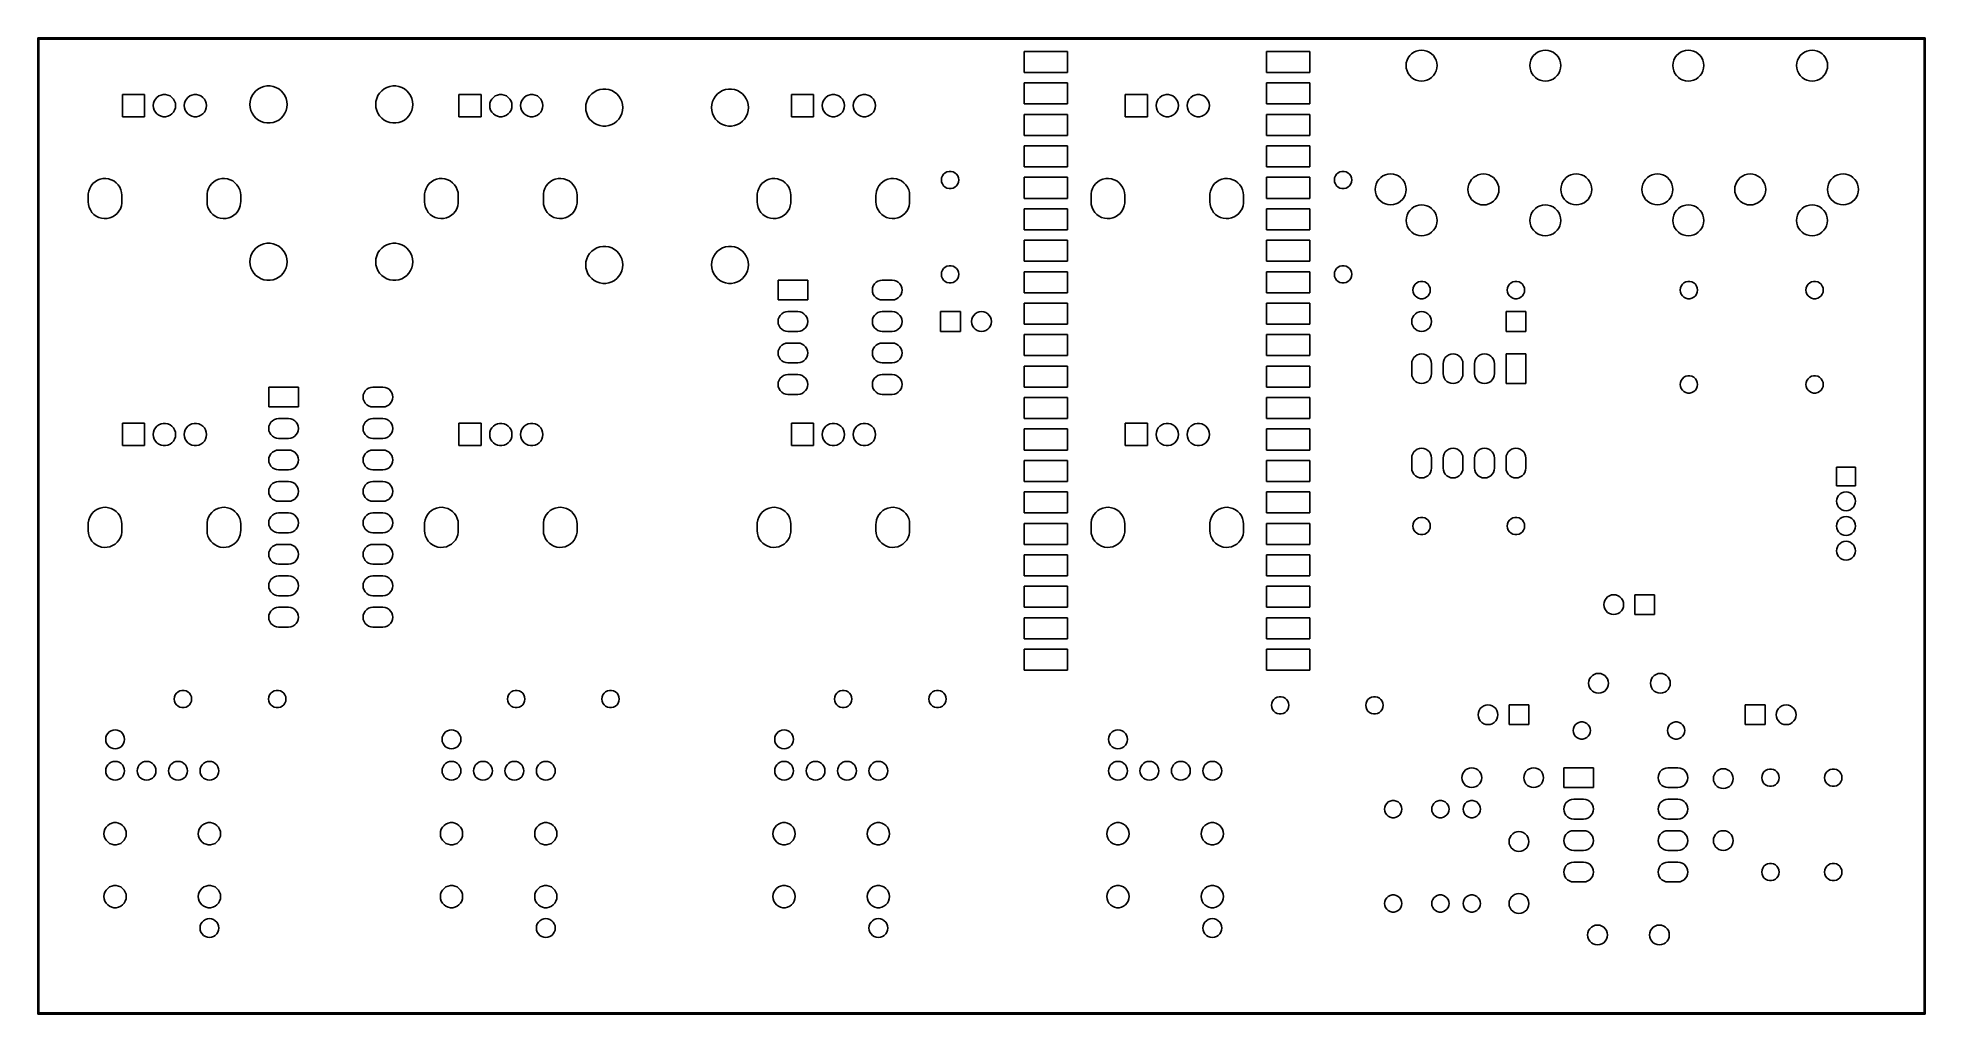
# Model space of a CAD drawing. Extents: x 1.7 to 7.7, y -4.5 to -1.4.
import ezdxf

# ---------------------------------------------------------------- set-up
doc = ezdxf.new("R2010")
doc.units = 0
doc.header["$MEASUREMENT"] = 0
doc.layers.add('BLACK', color=7, linetype='CONTINUOUS')

msp = doc.modelspace()

# ---------------------------------------------------------------- linework, layer by layer
at = {"layer": 'BLACK', "linetype": 'CONTINUOUS'}
for p, q in [((1.69803, -1.4), (1.69861, -1.39861)), ((1.69803, -4.5), (1.69803, -1.4)), ((1.69861, -1.39861), (1.7, -1.39803)), ((1.7, -1.39803), (7.7, -1.39803)), ((1.70197, -1.40197), (1.70197, -4.49803)), ((7.69803, -1.40197), (1.70197, -1.40197)), ((6.0752, -1.44389), (6.08297, -1.44027)), ((6.08297, -1.44027), (6.09126, -1.43805)), ((6.09126, -1.43805), (6.0998, -1.4373)), ((6.0998, -1.4373), (6.10834, -1.43805)), ((6.10834, -1.43805), (6.11663, -1.44027)), ((6.11663, -1.44027), (6.1244, -1.44389)), ((6.469, -1.44389), (6.47677, -1.44027)), ((6.47677, -1.44027), (6.48506, -1.43805)), ((6.48506, -1.43805), (6.4936, -1.4373)), ((6.4936, -1.4373), (6.50214, -1.43805)), ((6.50214, -1.43805), (6.51043, -1.44027)), ((6.51043, -1.44027), (6.5182, -1.44389)), ((6.9237, -1.44389), (6.93147, -1.44027)), ((6.93147, -1.44027), (6.93976, -1.43805)), ((6.93976, -1.43805), (6.9483, -1.4373)), ((6.9483, -1.4373), (6.95684, -1.43805)), ((6.95684, -1.43805), (6.96513, -1.44027)), ((6.96513, -1.44027), (6.9729, -1.44389)), ((7.3175, -1.44389), (7.32527, -1.44027)), ((7.32527, -1.44027), (7.33356, -1.43805)), ((7.33356, -1.43805), (7.3421, -1.4373)), ((7.3421, -1.4373), (7.35064, -1.43805)), ((7.35064, -1.43805), (7.35893, -1.44027)), ((7.35893, -1.44027), (7.3667, -1.44389)), ((7.69803, -4.49803), (7.69803, -1.40197)), ((7.7, -1.39803), (7.70139, -1.39861)), ((7.70139, -1.39861), (7.70197, -1.4)), ((7.70197, -1.4), (7.70197, -4.5)), ((4.83567, -1.50846), (4.83567, -1.44154)), ((4.83567, -1.44154), (4.97346, -1.44154)), ((4.97346, -1.44154), (4.97346, -1.50846)), ((5.60654, -1.50846), (5.60654, -1.44154)), ((5.60654, -1.44154), (5.74433, -1.44154)), ((5.74433, -1.44154), (5.74433, -1.50846)), ((6.0506, -1.4865), (6.05135, -1.47796)), ((6.05135, -1.49504), (6.0506, -1.4865)), ((6.05135, -1.47796), (6.05357, -1.46967)), ((6.05357, -1.50333), (6.05135, -1.49504)), ((6.05357, -1.46967), (6.05719, -1.4619)), ((6.05719, -1.4619), (6.06211, -1.45487)), ((6.06211, -1.45487), (6.06817, -1.44881)), ((6.06817, -1.44881), (6.0752, -1.44389)), ((6.1244, -1.44389), (6.13143, -1.44881)), ((6.13143, -1.44881), (6.13749, -1.45487)), ((6.13749, -1.45487), (6.14241, -1.4619)), ((6.14241, -1.4619), (6.14603, -1.46967)), ((6.14603, -1.46967), (6.14825, -1.47796)), ((6.14825, -1.49504), (6.14603, -1.50333)), ((6.14825, -1.47796), (6.149, -1.4865)), ((6.149, -1.4865), (6.14825, -1.49504)), ((6.4444, -1.4865), (6.44515, -1.47796)), ((6.44515, -1.49504), (6.4444, -1.4865)), ((6.44515, -1.47796), (6.44737, -1.46967)), ((6.44737, -1.50333), (6.44515, -1.49504)), ((6.44737, -1.46967), (6.45099, -1.4619)), ((6.45099, -1.4619), (6.45591, -1.45487)), ((6.45591, -1.45487), (6.46197, -1.44881)), ((6.46197, -1.44881), (6.469, -1.44389)), ((6.5182, -1.44389), (6.52523, -1.44881)), ((6.52523, -1.44881), (6.53129, -1.45487)), ((6.53129, -1.45487), (6.53621, -1.4619)), ((6.53621, -1.4619), (6.53983, -1.46967)), ((6.53983, -1.46967), (6.54205, -1.47796)), ((6.54205, -1.49504), (6.53983, -1.50333)), ((6.54205, -1.47796), (6.5428, -1.4865)), ((6.5428, -1.4865), (6.54205, -1.49504)), ((6.8991, -1.4865), (6.89985, -1.47796)), ((6.89985, -1.49504), (6.8991, -1.4865)), ((6.89985, -1.47796), (6.90207, -1.46967)), ((6.90207, -1.50333), (6.89985, -1.49504)), ((6.90207, -1.46967), (6.90569, -1.4619)), ((6.90569, -1.4619), (6.91061, -1.45487)), ((6.91061, -1.45487), (6.91667, -1.44881)), ((6.91667, -1.44881), (6.9237, -1.44389)), ((6.9729, -1.44389), (6.97993, -1.44881)), ((6.97993, -1.44881), (6.98599, -1.45487)), ((6.98599, -1.45487), (6.99091, -1.4619)), ((6.99091, -1.4619), (6.99453, -1.46967)), ((6.99453, -1.46967), (6.99675, -1.47796)), ((6.99675, -1.49504), (6.99453, -1.50333)), ((6.99675, -1.47796), (6.9975, -1.4865)), ((6.9975, -1.4865), (6.99675, -1.49504)), ((7.2929, -1.4865), (7.29365, -1.47796)), ((7.29365, -1.49504), (7.2929, -1.4865)), ((7.29365, -1.47796), (7.29587, -1.46967)), ((7.29587, -1.50333), (7.29365, -1.49504)), ((7.29587, -1.46967), (7.29949, -1.4619)), ((7.29949, -1.4619), (7.30441, -1.45487)), ((7.30441, -1.45487), (7.31047, -1.44881)), ((7.31047, -1.44881), (7.3175, -1.44389)), ((7.3667, -1.44389), (7.37373, -1.44881)), ((7.37373, -1.44881), (7.37979, -1.45487)), ((7.37979, -1.45487), (7.38471, -1.4619)), ((7.38471, -1.4619), (7.38833, -1.46967)), ((7.38833, -1.46967), (7.39055, -1.47796)), ((7.39055, -1.49504), (7.38833, -1.50333)), ((7.39055, -1.47796), (7.3913, -1.4865)), ((7.3913, -1.4865), (7.39055, -1.49504)), ((2.39209, -1.56656), (2.39979, -1.56057)), ((2.39979, -1.56057), (2.40837, -1.55592)), ((2.40837, -1.55592), (2.41759, -1.55276)), ((2.41759, -1.55276), (2.42721, -1.55115)), ((2.42721, -1.55115), (2.43696, -1.55115)), ((2.43696, -1.55115), (2.44658, -1.55276)), ((2.44658, -1.55276), (2.45581, -1.55592)), ((2.45581, -1.55592), (2.46438, -1.56057)), ((2.46438, -1.56057), (2.47208, -1.56656)), ((2.79209, -1.56656), (2.79979, -1.56057)), ((2.79979, -1.56057), (2.80837, -1.55592)), ((2.80837, -1.55592), (2.81759, -1.55276)), ((2.81759, -1.55276), (2.82721, -1.55115)), ((2.82721, -1.55115), (2.83696, -1.55115)), ((2.83696, -1.55115), (2.84658, -1.55276)), ((2.84658, -1.55276), (2.85581, -1.55592)), ((2.85581, -1.55592), (2.86438, -1.56057)), ((2.86438, -1.56057), (2.87208, -1.56656)), ((4.97346, -1.50846), (4.83567, -1.50846)), ((4.83567, -1.60846), (4.83567, -1.54154)), ((4.83567, -1.54154), (4.97346, -1.54154)), ((4.97346, -1.54154), (4.97346, -1.60846)), ((5.74433, -1.50846), (5.60654, -1.50846)), ((5.60654, -1.60846), (5.60654, -1.54154)), ((5.60654, -1.54154), (5.74433, -1.54154)), ((5.74433, -1.54154), (5.74433, -1.60846)), ((6.05719, -1.5111), (6.05357, -1.50333)), ((6.06211, -1.51813), (6.05719, -1.5111)), ((6.06817, -1.52419), (6.06211, -1.51813)), ((6.0752, -1.52911), (6.06817, -1.52419)), ((6.08297, -1.53273), (6.0752, -1.52911)), ((6.09126, -1.53495), (6.08297, -1.53273)), ((6.0998, -1.5357), (6.09126, -1.53495)), ((6.10834, -1.53495), (6.0998, -1.5357)), ((6.11663, -1.53273), (6.10834, -1.53495)), ((6.1244, -1.52911), (6.11663, -1.53273)), ((6.13143, -1.52419), (6.1244, -1.52911)), ((6.13749, -1.51813), (6.13143, -1.52419)), ((6.14241, -1.5111), (6.13749, -1.51813)), ((6.14603, -1.50333), (6.14241, -1.5111)), ((6.45099, -1.5111), (6.44737, -1.50333)), ((6.45591, -1.51813), (6.45099, -1.5111)), ((6.46197, -1.52419), (6.45591, -1.51813)), ((6.469, -1.52911), (6.46197, -1.52419)), ((6.47677, -1.53273), (6.469, -1.52911)), ((6.48506, -1.53495), (6.47677, -1.53273)), ((6.4936, -1.5357), (6.48506, -1.53495)), ((6.50214, -1.53495), (6.4936, -1.5357)), ((6.51043, -1.53273), (6.50214, -1.53495)), ((6.5182, -1.52911), (6.51043, -1.53273)), ((6.52523, -1.52419), (6.5182, -1.52911)), ((6.53129, -1.51813), (6.52523, -1.52419)), ((6.53621, -1.5111), (6.53129, -1.51813)), ((6.53983, -1.50333), (6.53621, -1.5111)), ((6.90569, -1.5111), (6.90207, -1.50333)), ((6.91061, -1.51813), (6.90569, -1.5111)), ((6.91667, -1.52419), (6.91061, -1.51813)), ((6.9237, -1.52911), (6.91667, -1.52419)), ((6.93147, -1.53273), (6.9237, -1.52911)), ((6.93976, -1.53495), (6.93147, -1.53273)), ((6.9483, -1.5357), (6.93976, -1.53495)), ((6.95684, -1.53495), (6.9483, -1.5357)), ((6.96513, -1.53273), (6.95684, -1.53495)), ((6.9729, -1.52911), (6.96513, -1.53273)), ((6.97993, -1.52419), (6.9729, -1.52911)), ((6.98599, -1.51813), (6.97993, -1.52419)), ((6.99091, -1.5111), (6.98599, -1.51813)), ((6.99453, -1.50333), (6.99091, -1.5111)), ((7.29949, -1.5111), (7.29587, -1.50333)), ((7.30441, -1.51813), (7.29949, -1.5111)), ((7.31047, -1.52419), (7.30441, -1.51813)), ((7.3175, -1.52911), (7.31047, -1.52419)), ((7.32527, -1.53273), (7.3175, -1.52911)), ((7.33356, -1.53495), (7.32527, -1.53273)), ((7.3421, -1.5357), (7.33356, -1.53495)), ((7.35064, -1.53495), (7.3421, -1.5357)), ((7.35893, -1.53273), (7.35064, -1.53495)), ((7.3667, -1.52911), (7.35893, -1.53273)), ((7.37373, -1.52419), (7.3667, -1.52911)), ((7.37979, -1.51813), (7.37373, -1.52419)), ((7.38471, -1.5111), (7.37979, -1.51813)), ((7.38833, -1.50333), (7.38471, -1.5111)), ((1.9672, -1.64921), (1.9672, -1.57835)), ((1.9672, -1.57835), (2.03807, -1.57835)), ((2.03807, -1.57835), (2.03807, -1.64921)), ((2.06563, -1.61378), (2.0664, -1.60641)), ((2.0664, -1.62115), (2.06563, -1.61378)), ((2.0664, -1.60641), (2.06869, -1.59937)), ((2.06869, -1.59937), (2.0724, -1.59295)), ((2.0724, -1.59295), (2.07735, -1.58745)), ((2.07735, -1.58745), (2.08335, -1.58309)), ((2.08335, -1.58309), (2.09011, -1.58008)), ((2.09011, -1.58008), (2.09736, -1.57854)), ((2.09736, -1.57854), (2.10477, -1.57854)), ((2.10477, -1.57854), (2.11201, -1.58008)), ((2.11201, -1.58008), (2.11878, -1.58309)), ((2.11878, -1.58309), (2.12477, -1.58745)), ((2.12477, -1.58745), (2.12973, -1.59295)), ((2.12973, -1.59295), (2.13343, -1.59937)), ((2.13343, -1.59937), (2.13572, -1.60641)), ((2.13572, -1.60641), (2.1365, -1.61378)), ((2.1365, -1.61378), (2.13572, -1.62115)), ((2.16406, -1.61378), (2.16483, -1.60641)), ((2.16483, -1.62115), (2.16406, -1.61378)), ((2.16483, -1.60641), (2.16712, -1.59937)), ((2.16712, -1.59937), (2.17082, -1.59295)), ((2.17082, -1.59295), (2.17578, -1.58745)), ((2.17578, -1.58745), (2.18177, -1.58309)), ((2.18177, -1.58309), (2.18854, -1.58008)), ((2.18854, -1.58008), (2.19578, -1.57854)), ((2.19578, -1.57854), (2.20319, -1.57854)), ((2.20319, -1.57854), (2.21044, -1.58008)), ((2.21044, -1.58008), (2.2172, -1.58309)), ((2.2172, -1.58309), (2.2232, -1.58745)), ((2.2232, -1.58745), (2.22815, -1.59295)), ((2.22815, -1.59295), (2.23186, -1.59937)), ((2.23186, -1.59937), (2.23415, -1.60641)), ((2.23415, -1.60641), (2.23492, -1.61378)), ((2.23492, -1.61378), (2.23415, -1.62115)), ((2.37304, -1.61), (2.37384, -1.60028)), ((2.37384, -1.61972), (2.37304, -1.61)), ((2.37384, -1.60028), (2.37624, -1.59083)), ((2.37624, -1.62917), (2.37384, -1.61972)), ((2.37624, -1.59083), (2.38015, -1.5819)), ((2.38015, -1.5819), (2.38549, -1.57373)), ((2.38549, -1.57373), (2.39209, -1.56656)), ((2.47208, -1.56656), (2.47869, -1.57373)), ((2.47869, -1.57373), (2.48402, -1.5819)), ((2.48402, -1.5819), (2.48794, -1.59083)), ((2.48794, -1.59083), (2.49033, -1.60028)), ((2.49033, -1.61972), (2.48794, -1.62917)), ((2.49033, -1.60028), (2.49114, -1.61)), ((2.49114, -1.61), (2.49033, -1.61972)), ((2.77304, -1.61), (2.77384, -1.60028)), ((2.77384, -1.61972), (2.77304, -1.61)), ((2.77384, -1.60028), (2.77624, -1.59083)), ((2.77624, -1.62917), (2.77384, -1.61972)), ((2.77624, -1.59083), (2.78015, -1.5819)), ((2.78015, -1.5819), (2.78549, -1.57373)), ((2.78549, -1.57373), (2.79209, -1.56656)), ((2.87208, -1.56656), (2.87869, -1.57373)), ((2.87869, -1.57373), (2.88402, -1.5819)), ((2.88402, -1.5819), (2.88794, -1.59083)), ((2.88794, -1.59083), (2.89033, -1.60028)), ((2.89033, -1.61972), (2.88794, -1.62917)), ((2.89033, -1.60028), (2.89114, -1.61)), ((2.89114, -1.61), (2.89033, -1.61972)), ((3.03717, -1.64921), (3.03717, -1.57835)), ((3.03717, -1.57835), (3.10803, -1.57835)), ((3.10803, -1.57835), (3.10803, -1.64921)), ((3.13559, -1.61378), (3.13636, -1.60641)), ((3.13636, -1.62115), (3.13559, -1.61378)), ((3.13636, -1.60641), (3.13865, -1.59937)), ((3.13865, -1.59937), (3.14236, -1.59295)), ((3.14236, -1.59295), (3.14731, -1.58745)), ((3.14731, -1.58745), (3.15331, -1.58309)), ((3.15331, -1.58309), (3.16007, -1.58008)), ((3.16007, -1.58008), (3.16732, -1.57854)), ((3.16732, -1.57854), (3.17473, -1.57854)), ((3.17473, -1.57854), (3.18197, -1.58008)), ((3.18197, -1.58008), (3.18874, -1.58309)), ((3.18874, -1.58309), (3.19473, -1.58745)), ((3.19473, -1.58745), (3.19969, -1.59295)), ((3.19969, -1.59295), (3.20339, -1.59937)), ((3.20339, -1.59937), (3.20568, -1.60641)), ((3.20568, -1.60641), (3.20646, -1.61378)), ((3.20646, -1.61378), (3.20568, -1.62115)), ((3.23402, -1.61378), (3.23479, -1.60641)), ((3.23479, -1.62115), (3.23402, -1.61378)), ((3.23479, -1.60641), (3.23708, -1.59937)), ((3.23708, -1.59937), (3.24078, -1.59295)), ((3.24078, -1.59295), (3.24574, -1.58745)), ((3.24574, -1.58745), (3.25173, -1.58309)), ((3.25173, -1.58309), (3.2585, -1.58008)), ((3.2585, -1.58008), (3.26575, -1.57854)), ((3.26575, -1.57854), (3.27315, -1.57854)), ((3.27315, -1.57854), (3.2804, -1.58008)), ((3.2804, -1.58008), (3.28717, -1.58309)), ((3.28717, -1.58309), (3.29316, -1.58745)), ((3.29316, -1.58745), (3.29811, -1.59295)), ((3.29811, -1.59295), (3.30182, -1.59937)), ((3.30182, -1.59937), (3.30411, -1.60641)), ((3.30411, -1.60641), (3.30488, -1.61378)), ((3.30488, -1.61378), (3.30411, -1.62115)), ((3.44095, -1.62), (3.44176, -1.61028)), ((3.44176, -1.62972), (3.44095, -1.62)), ((3.44176, -1.61028), (3.44415, -1.60083)), ((3.44415, -1.60083), (3.44807, -1.5919)), ((3.44807, -1.5919), (3.4534, -1.58373)), ((3.4534, -1.58373), (3.46001, -1.57656)), ((3.46001, -1.57656), (3.4677, -1.57057)), ((3.4677, -1.57057), (3.47628, -1.56592)), ((3.47628, -1.56592), (3.4855, -1.56276)), ((3.4855, -1.56276), (3.49512, -1.56115)), ((3.49512, -1.56115), (3.50488, -1.56115)), ((3.50488, -1.56115), (3.5145, -1.56276)), ((3.5145, -1.56276), (3.52372, -1.56592)), ((3.52372, -1.56592), (3.5323, -1.57057)), ((3.5323, -1.57057), (3.53999, -1.57656)), ((3.53999, -1.57656), (3.5466, -1.58373)), ((3.5466, -1.58373), (3.55193, -1.5919)), ((3.55193, -1.5919), (3.55585, -1.60083)), ((3.55585, -1.60083), (3.55824, -1.61028)), ((3.55824, -1.61028), (3.55905, -1.62)), ((3.55905, -1.62), (3.55824, -1.62972)), ((3.84095, -1.62), (3.84176, -1.61028)), ((3.84176, -1.62972), (3.84095, -1.62)), ((3.84176, -1.61028), (3.84415, -1.60083)), ((3.84415, -1.60083), (3.84807, -1.5919)), ((3.84807, -1.5919), (3.8534, -1.58373)), ((3.8534, -1.58373), (3.86001, -1.57656)), ((3.86001, -1.57656), (3.8677, -1.57057)), ((3.8677, -1.57057), (3.87628, -1.56592)), ((3.87628, -1.56592), (3.8855, -1.56276)), ((3.8855, -1.56276), (3.89512, -1.56115)), ((3.89512, -1.56115), (3.90488, -1.56115)), ((3.90488, -1.56115), (3.9145, -1.56276)), ((3.9145, -1.56276), (3.92372, -1.56592)), ((3.92372, -1.56592), (3.9323, -1.57057)), ((3.9323, -1.57057), (3.93999, -1.57656)), ((3.93999, -1.57656), (3.9466, -1.58373)), ((3.9466, -1.58373), (3.95193, -1.5919)), ((3.95193, -1.5919), (3.95585, -1.60083)), ((3.95585, -1.60083), (3.95824, -1.61028)), ((3.95824, -1.61028), (3.95905, -1.62)), ((3.95905, -1.62), (3.95824, -1.62972)), ((4.09512, -1.64921), (4.09512, -1.57835)), ((4.09512, -1.57835), (4.16598, -1.57835)), ((4.16598, -1.57835), (4.16598, -1.64921)), ((4.19354, -1.61378), (4.19432, -1.60641)), ((4.19432, -1.62115), (4.19354, -1.61378)), ((4.19432, -1.60641), (4.19661, -1.59937)), ((4.19661, -1.59937), (4.20031, -1.59295)), ((4.20031, -1.59295), (4.20527, -1.58745)), ((4.20527, -1.58745), (4.21126, -1.58309)), ((4.21126, -1.58309), (4.21803, -1.58008)), ((4.21803, -1.58008), (4.22527, -1.57854)), ((4.22527, -1.57854), (4.23268, -1.57854)), ((4.23268, -1.57854), (4.23993, -1.58008)), ((4.23993, -1.58008), (4.24669, -1.58309)), ((4.24669, -1.58309), (4.25269, -1.58745)), ((4.25269, -1.58745), (4.25764, -1.59295)), ((4.25764, -1.59295), (4.26135, -1.59937)), ((4.26135, -1.59937), (4.26364, -1.60641)), ((4.26364, -1.60641), (4.26441, -1.61378)), ((4.26441, -1.61378), (4.26364, -1.62115)), ((4.29197, -1.61378), (4.29274, -1.60641)), ((4.29274, -1.62115), (4.29197, -1.61378)), ((4.29274, -1.60641), (4.29503, -1.59937)), ((4.29503, -1.59937), (4.29874, -1.59295)), ((4.29874, -1.59295), (4.30369, -1.58745)), ((4.30369, -1.58745), (4.30969, -1.58309)), ((4.30969, -1.58309), (4.31645, -1.58008)), ((4.31645, -1.58008), (4.3237, -1.57854)), ((4.3237, -1.57854), (4.33111, -1.57854)), ((4.33111, -1.57854), (4.33835, -1.58008)), ((4.33835, -1.58008), (4.34512, -1.58309)), ((4.34512, -1.58309), (4.35111, -1.58745)), ((4.35111, -1.58745), (4.35607, -1.59295)), ((4.35607, -1.59295), (4.35977, -1.59937)), ((4.35977, -1.59937), (4.36206, -1.60641)), ((4.36206, -1.60641), (4.36283, -1.61378)), ((4.36283, -1.61378), (4.36206, -1.62115)), ((4.97346, -1.60846), (4.83567, -1.60846)), ((5.15717, -1.64921), (5.15717, -1.57835)), ((5.15717, -1.57835), (5.22803, -1.57835)), ((5.22803, -1.57835), (5.22803, -1.64921)), ((5.25559, -1.61378), (5.25636, -1.60641)), ((5.25636, -1.62115), (5.25559, -1.61378)), ((5.25636, -1.60641), (5.25865, -1.59937)), ((5.25865, -1.59937), (5.26236, -1.59295)), ((5.26236, -1.59295), (5.26731, -1.58745)), ((5.26731, -1.58745), (5.27331, -1.58309)), ((5.27331, -1.58309), (5.28007, -1.58008)), ((5.28007, -1.58008), (5.28732, -1.57854)), ((5.28732, -1.57854), (5.29473, -1.57854)), ((5.29473, -1.57854), (5.30197, -1.58008)), ((5.30197, -1.58008), (5.30874, -1.58309)), ((5.30874, -1.58309), (5.31473, -1.58745)), ((5.31473, -1.58745), (5.31969, -1.59295)), ((5.31969, -1.59295), (5.32339, -1.59937)), ((5.32339, -1.59937), (5.32568, -1.60641)), ((5.32568, -1.60641), (5.32646, -1.61378)), ((5.32646, -1.61378), (5.32568, -1.62115)), ((5.35402, -1.61378), (5.35479, -1.60641)), ((5.35479, -1.62115), (5.35402, -1.61378)), ((5.35479, -1.60641), (5.35708, -1.59937)), ((5.35708, -1.59937), (5.36078, -1.59295)), ((5.36078, -1.59295), (5.36574, -1.58745)), ((5.36574, -1.58745), (5.37173, -1.58309)), ((5.37173, -1.58309), (5.3785, -1.58008)), ((5.3785, -1.58008), (5.38575, -1.57854)), ((5.38575, -1.57854), (5.39315, -1.57854)), ((5.39315, -1.57854), (5.4004, -1.58008)), ((5.4004, -1.58008), (5.40717, -1.58309)), ((5.40717, -1.58309), (5.41316, -1.58745)), ((5.41316, -1.58745), (5.41811, -1.59295)), ((5.41811, -1.59295), (5.42182, -1.59937)), ((5.42182, -1.59937), (5.42411, -1.60641)), ((5.42411, -1.60641), (5.42488, -1.61378)), ((5.42488, -1.61378), (5.42411, -1.62115)), ((5.74433, -1.60846), (5.60654, -1.60846)), ((2.03807, -1.64921), (1.9672, -1.64921)), ((2.06869, -1.62819), (2.0664, -1.62115)), ((2.0724, -1.63461), (2.06869, -1.62819)), ((2.07735, -1.64011), (2.0724, -1.63461)), ((2.08335, -1.64447), (2.07735, -1.64011)), ((2.09011, -1.64748), (2.08335, -1.64447)), ((2.09736, -1.64902), (2.09011, -1.64748)), ((2.10477, -1.64902), (2.09736, -1.64902)), ((2.11201, -1.64748), (2.10477, -1.64902)), ((2.11878, -1.64447), (2.11201, -1.64748)), ((2.12477, -1.64011), (2.11878, -1.64447)), ((2.12973, -1.63461), (2.12477, -1.64011)), ((2.13343, -1.62819), (2.12973, -1.63461)), ((2.13572, -1.62115), (2.13343, -1.62819)), ((2.16712, -1.62819), (2.16483, -1.62115)), ((2.17082, -1.63461), (2.16712, -1.62819)), ((2.17578, -1.64011), (2.17082, -1.63461)), ((2.18177, -1.64447), (2.17578, -1.64011)), ((2.18854, -1.64748), (2.18177, -1.64447)), ((2.19578, -1.64902), (2.18854, -1.64748)), ((2.20319, -1.64902), (2.19578, -1.64902)), ((2.21044, -1.64748), (2.20319, -1.64902)), ((2.2172, -1.64447), (2.21044, -1.64748)), ((2.2232, -1.64011), (2.2172, -1.64447)), ((2.22815, -1.63461), (2.2232, -1.64011)), ((2.23186, -1.62819), (2.22815, -1.63461)), ((2.23415, -1.62115), (2.23186, -1.62819)), ((2.38015, -1.6381), (2.37624, -1.62917)), ((2.38549, -1.64627), (2.38015, -1.6381)), ((2.39209, -1.65344), (2.38549, -1.64627)), ((2.39979, -1.65943), (2.39209, -1.65344)), ((2.40837, -1.66408), (2.39979, -1.65943)), ((2.41759, -1.66724), (2.40837, -1.66408)), ((2.42721, -1.66885), (2.41759, -1.66724)), ((2.43696, -1.66885), (2.42721, -1.66885)), ((2.44658, -1.66724), (2.43696, -1.66885)), ((2.45581, -1.66408), (2.44658, -1.66724)), ((2.46438, -1.65943), (2.45581, -1.66408)), ((2.47208, -1.65344), (2.46438, -1.65943)), ((2.47869, -1.64627), (2.47208, -1.65344)), ((2.48402, -1.6381), (2.47869, -1.64627)), ((2.48794, -1.62917), (2.48402, -1.6381)), ((2.78015, -1.6381), (2.77624, -1.62917)), ((2.78549, -1.64627), (2.78015, -1.6381)), ((2.79209, -1.65344), (2.78549, -1.64627)), ((2.79979, -1.65943), (2.79209, -1.65344)), ((2.80837, -1.66408), (2.79979, -1.65943)), ((2.81759, -1.66724), (2.80837, -1.66408)), ((2.82721, -1.66885), (2.81759, -1.66724)), ((2.83696, -1.66885), (2.82721, -1.66885)), ((2.84658, -1.66724), (2.83696, -1.66885)), ((2.85581, -1.66408), (2.84658, -1.66724)), ((2.86438, -1.65943), (2.85581, -1.66408)), ((2.87208, -1.65344), (2.86438, -1.65943)), ((2.87869, -1.64627), (2.87208, -1.65344)), ((2.88402, -1.6381), (2.87869, -1.64627)), ((2.88794, -1.62917), (2.88402, -1.6381)), ((3.10803, -1.64921), (3.03717, -1.64921)), ((3.13865, -1.62819), (3.13636, -1.62115)), ((3.14236, -1.63461), (3.13865, -1.62819)), ((3.14731, -1.64011), (3.14236, -1.63461)), ((3.15331, -1.64447), (3.14731, -1.64011)), ((3.16007, -1.64748), (3.15331, -1.64447)), ((3.16732, -1.64902), (3.16007, -1.64748)), ((3.17473, -1.64902), (3.16732, -1.64902)), ((3.18197, -1.64748), (3.17473, -1.64902)), ((3.18874, -1.64447), (3.18197, -1.64748)), ((3.19473, -1.64011), (3.18874, -1.64447)), ((3.19969, -1.63461), (3.19473, -1.64011)), ((3.20339, -1.62819), (3.19969, -1.63461)), ((3.20568, -1.62115), (3.20339, -1.62819)), ((3.23708, -1.62819), (3.23479, -1.62115)), ((3.24078, -1.63461), (3.23708, -1.62819)), ((3.24574, -1.64011), (3.24078, -1.63461)), ((3.25173, -1.64447), (3.24574, -1.64011)), ((3.2585, -1.64748), (3.25173, -1.64447)), ((3.26575, -1.64902), (3.2585, -1.64748)), ((3.27315, -1.64902), (3.26575, -1.64902)), ((3.2804, -1.64748), (3.27315, -1.64902)), ((3.28717, -1.64447), (3.2804, -1.64748)), ((3.29316, -1.64011), (3.28717, -1.64447)), ((3.29811, -1.63461), (3.29316, -1.64011)), ((3.30182, -1.62819), (3.29811, -1.63461)), ((3.30411, -1.62115), (3.30182, -1.62819)), ((3.44415, -1.63917), (3.44176, -1.62972)), ((3.44807, -1.6481), (3.44415, -1.63917)), ((3.4534, -1.65627), (3.44807, -1.6481)), ((3.46001, -1.66344), (3.4534, -1.65627)), ((3.4677, -1.66943), (3.46001, -1.66344)), ((3.47628, -1.67408), (3.4677, -1.66943)), ((3.4855, -1.67724), (3.47628, -1.67408)), ((3.49512, -1.67885), (3.4855, -1.67724)), ((3.50488, -1.67885), (3.49512, -1.67885)), ((3.5145, -1.67724), (3.50488, -1.67885)), ((3.52372, -1.67408), (3.5145, -1.67724)), ((3.5323, -1.66943), (3.52372, -1.67408)), ((3.53999, -1.66344), (3.5323, -1.66943)), ((3.5466, -1.65627), (3.53999, -1.66344)), ((3.55193, -1.6481), (3.5466, -1.65627)), ((3.55585, -1.63917), (3.55193, -1.6481)), ((3.55824, -1.62972), (3.55585, -1.63917)), ((3.84415, -1.63917), (3.84176, -1.62972)), ((3.84807, -1.6481), (3.84415, -1.63917)), ((3.8534, -1.65627), (3.84807, -1.6481)), ((3.86001, -1.66344), (3.8534, -1.65627)), ((3.8677, -1.66943), (3.86001, -1.66344)), ((3.87628, -1.67408), (3.8677, -1.66943)), ((3.8855, -1.67724), (3.87628, -1.67408)), ((3.89512, -1.67885), (3.8855, -1.67724)), ((3.90488, -1.67885), (3.89512, -1.67885)), ((3.9145, -1.67724), (3.90488, -1.67885)), ((3.92372, -1.67408), (3.9145, -1.67724)), ((3.9323, -1.66943), (3.92372, -1.67408)), ((3.93999, -1.66344), (3.9323, -1.66943)), ((3.9466, -1.65627), (3.93999, -1.66344)), ((3.95193, -1.6481), (3.9466, -1.65627)), ((3.95585, -1.63917), (3.95193, -1.6481)), ((3.95824, -1.62972), (3.95585, -1.63917)), ((4.16598, -1.64921), (4.09512, -1.64921)), ((4.19661, -1.62819), (4.19432, -1.62115)), ((4.20031, -1.63461), (4.19661, -1.62819)), ((4.20527, -1.64011), (4.20031, -1.63461)), ((4.21126, -1.64447), (4.20527, -1.64011)), ((4.21803, -1.64748), (4.21126, -1.64447)), ((4.22527, -1.64902), (4.21803, -1.64748)), ((4.23268, -1.64902), (4.22527, -1.64902)), ((4.23993, -1.64748), (4.23268, -1.64902)), ((4.24669, -1.64447), (4.23993, -1.64748)), ((4.25269, -1.64011), (4.24669, -1.64447)), ((4.25764, -1.63461), (4.25269, -1.64011)), ((4.26135, -1.62819), (4.25764, -1.63461)), ((4.26364, -1.62115), (4.26135, -1.62819)), ((4.29503, -1.62819), (4.29274, -1.62115)), ((4.29874, -1.63461), (4.29503, -1.62819)), ((4.30369, -1.64011), (4.29874, -1.63461)), ((4.30969, -1.64447), (4.30369, -1.64011)), ((4.31645, -1.64748), (4.30969, -1.64447)), ((4.3237, -1.64902), (4.31645, -1.64748)), ((4.33111, -1.64902), (4.3237, -1.64902)), ((4.33835, -1.64748), (4.33111, -1.64902)), ((4.34512, -1.64447), (4.33835, -1.64748)), ((4.35111, -1.64011), (4.34512, -1.64447)), ((4.35607, -1.63461), (4.35111, -1.64011)), ((4.35977, -1.62819), (4.35607, -1.63461)), ((4.36206, -1.62115), (4.35977, -1.62819)), ((4.83567, -1.70846), (4.83567, -1.64154)), ((4.83567, -1.64154), (4.97346, -1.64154)), ((4.97346, -1.64154), (4.97346, -1.70846)), ((5.22803, -1.64921), (5.15717, -1.64921)), ((5.25865, -1.62819), (5.25636, -1.62115)), ((5.26236, -1.63461), (5.25865, -1.62819)), ((5.26731, -1.64011), (5.26236, -1.63461)), ((5.27331, -1.64447), (5.26731, -1.64011)), ((5.28007, -1.64748), (5.27331, -1.64447)), ((5.28732, -1.64902), (5.28007, -1.64748)), ((5.29473, -1.64902), (5.28732, -1.64902)), ((5.30197, -1.64748), (5.29473, -1.64902)), ((5.30874, -1.64447), (5.30197, -1.64748)), ((5.31473, -1.64011), (5.30874, -1.64447)), ((5.31969, -1.63461), (5.31473, -1.64011)), ((5.32339, -1.62819), (5.31969, -1.63461)), ((5.32568, -1.62115), (5.32339, -1.62819)), ((5.35708, -1.62819), (5.35479, -1.62115)), ((5.36078, -1.63461), (5.35708, -1.62819)), ((5.36574, -1.64011), (5.36078, -1.63461)), ((5.37173, -1.64447), (5.36574, -1.64011)), ((5.3785, -1.64748), (5.37173, -1.64447)), ((5.38575, -1.64902), (5.3785, -1.64748)), ((5.39315, -1.64902), (5.38575, -1.64902)), ((5.4004, -1.64748), (5.39315, -1.64902)), ((5.40717, -1.64447), (5.4004, -1.64748)), ((5.41316, -1.64011), (5.40717, -1.64447)), ((5.41811, -1.63461), (5.41316, -1.64011)), ((5.42182, -1.62819), (5.41811, -1.63461)), ((5.42411, -1.62115), (5.42182, -1.62819)), ((5.60654, -1.70846), (5.60654, -1.64154)), ((5.60654, -1.64154), (5.74433, -1.64154)), ((5.74433, -1.64154), (5.74433, -1.70846)), ((4.90654, -1.70846), (4.83567, -1.70846)), ((4.97346, -1.70846), (4.90654, -1.70846)), ((5.74433, -1.70846), (5.60654, -1.70846)), ((4.83567, -1.80846), (4.83567, -1.74154)), ((4.83567, -1.74154), (4.97346, -1.74154)), ((4.97346, -1.74154), (4.97346, -1.80846)), ((5.60654, -1.80846), (5.60654, -1.74154)), ((5.60654, -1.74154), (5.74433, -1.74154)), ((5.74433, -1.74154), (5.74433, -1.80846)), ((1.87343, -1.86177), (1.88025, -1.85577)), ((1.88025, -1.85577), (1.88798, -1.85101)), ((1.88798, -1.85101), (1.89641, -1.84762)), ((1.89641, -1.84762), (1.90529, -1.84571)), ((1.90529, -1.84571), (1.91436, -1.84532)), ((1.91436, -1.84532), (1.92337, -1.84648)), ((1.92337, -1.84648), (1.93205, -1.84914)), ((1.93205, -1.84914), (1.94016, -1.85323)), ((1.94016, -1.85323), (1.94746, -1.85863)), ((1.94746, -1.85863), (1.95375, -1.86518)), ((2.25138, -1.86177), (2.2582, -1.85577)), ((2.2582, -1.85577), (2.26593, -1.85101)), ((2.26593, -1.85101), (2.27436, -1.84762)), ((2.27436, -1.84762), (2.28324, -1.84571)), ((2.28324, -1.84571), (2.29231, -1.84532)), ((2.29231, -1.84532), (2.30132, -1.84648)), ((2.30132, -1.84648), (2.31, -1.84914)), ((2.31, -1.84914), (2.31811, -1.85323)), ((2.31811, -1.85323), (2.32541, -1.85863)), ((2.32541, -1.85863), (2.3317, -1.86518)), ((2.94339, -1.86177), (2.95021, -1.85577)), ((2.95021, -1.85577), (2.95794, -1.85101)), ((2.95794, -1.85101), (2.96637, -1.84762)), ((2.96637, -1.84762), (2.97525, -1.84571)), ((2.97525, -1.84571), (2.98432, -1.84532)), ((2.98432, -1.84532), (2.99333, -1.84648)), ((2.99333, -1.84648), (3.00201, -1.84914)), ((3.00201, -1.84914), (3.01012, -1.85323)), ((3.01012, -1.85323), (3.01742, -1.85863)), ((3.01742, -1.85863), (3.02371, -1.86518)), ((3.32134, -1.86177), (3.32816, -1.85577)), ((3.32816, -1.85577), (3.33589, -1.85101)), ((3.33589, -1.85101), (3.34432, -1.84762)), ((3.34432, -1.84762), (3.3532, -1.84571)), ((3.3532, -1.84571), (3.36227, -1.84532)), ((3.36227, -1.84532), (3.37128, -1.84648)), ((3.37128, -1.84648), (3.37996, -1.84914)), ((3.37996, -1.84914), (3.38807, -1.85323)), ((3.38807, -1.85323), (3.39537, -1.85863)), ((3.39537, -1.85863), (3.40166, -1.86518)), ((4.00134, -1.86177), (4.00816, -1.85577)), ((4.00816, -1.85577), (4.01589, -1.85101)), ((4.01589, -1.85101), (4.02432, -1.84762)), ((4.02432, -1.84762), (4.0332, -1.84571)), ((4.0332, -1.84571), (4.04227, -1.84532)), ((4.04227, -1.84532), (4.05128, -1.84648)), ((4.05128, -1.84648), (4.05996, -1.84914)), ((4.05996, -1.84914), (4.06807, -1.85323)), ((4.06807, -1.85323), (4.07537, -1.85863)), ((4.07537, -1.85863), (4.08166, -1.86518)), ((4.3793, -1.86177), (4.38611, -1.85577)), ((4.38611, -1.85577), (4.39385, -1.85101)), ((4.39385, -1.85101), (4.40227, -1.84762)), ((4.40227, -1.84762), (4.41115, -1.84571)), ((4.41115, -1.84571), (4.42023, -1.84532)), ((4.42023, -1.84532), (4.42923, -1.84648)), ((4.42923, -1.84648), (4.43792, -1.84914)), ((4.43792, -1.84914), (4.44603, -1.85323)), ((4.44603, -1.85323), (4.45333, -1.85863)), ((4.45333, -1.85863), (4.45961, -1.86518)), ((4.57244, -1.85), (4.57324, -1.8434)), ((4.57324, -1.8566), (4.57244, -1.85)), ((4.57324, -1.8434), (4.5756, -1.83719)), ((4.5756, -1.86281), (4.57324, -1.8566)), ((4.5756, -1.83719), (4.57937, -1.83172)), ((4.57937, -1.83172), (4.58434, -1.82732)), ((4.58434, -1.82732), (4.59023, -1.82423)), ((4.59023, -1.82423), (4.59668, -1.82264)), ((4.59668, -1.82264), (4.60332, -1.82264)), ((4.60332, -1.82264), (4.60977, -1.82423)), ((4.60977, -1.82423), (4.61566, -1.82732)), ((4.61566, -1.82732), (4.62063, -1.83172)), ((4.62063, -1.83172), (4.6244, -1.83719)), ((4.6244, -1.83719), (4.62676, -1.8434)), ((4.62676, -1.8566), (4.6244, -1.86281)), ((4.62676, -1.8434), (4.62756, -1.85)), ((4.62756, -1.85), (4.62676, -1.8566)), ((4.97346, -1.80846), (4.83567, -1.80846)), ((4.83567, -1.90846), (4.83567, -1.84154)), ((4.83567, -1.84154), (4.97346, -1.84154)), ((4.97346, -1.84154), (4.97346, -1.90846)), ((5.06339, -1.86177), (5.07021, -1.85577)), ((5.07021, -1.85577), (5.07794, -1.85101)), ((5.07794, -1.85101), (5.08637, -1.84762)), ((5.08637, -1.84762), (5.09525, -1.84571)), ((5.09525, -1.84571), (5.10432, -1.84532)), ((5.10432, -1.84532), (5.11333, -1.84648)), ((5.11333, -1.84648), (5.12201, -1.84914)), ((5.12201, -1.84914), (5.13012, -1.85323)), ((5.13012, -1.85323), (5.13742, -1.85863)), ((5.13742, -1.85863), (5.14371, -1.86518)), ((5.44134, -1.86177), (5.44816, -1.85577)), ((5.44816, -1.85577), (5.45589, -1.85101)), ((5.45589, -1.85101), (5.46432, -1.84762)), ((5.46432, -1.84762), (5.4732, -1.84571)), ((5.4732, -1.84571), (5.48227, -1.84532)), ((5.48227, -1.84532), (5.49128, -1.84648)), ((5.49128, -1.84648), (5.49996, -1.84914)), ((5.49996, -1.84914), (5.50807, -1.85323)), ((5.50807, -1.85323), (5.51537, -1.85863)), ((5.51537, -1.85863), (5.52166, -1.86518)), ((5.74433, -1.80846), (5.60654, -1.80846)), ((5.60654, -1.90846), (5.60654, -1.84154)), ((5.60654, -1.84154), (5.74433, -1.84154)), ((5.74433, -1.84154), (5.74433, -1.90846)), ((5.82244, -1.85), (5.82324, -1.8434)), ((5.82324, -1.8566), (5.82244, -1.85)), ((5.82324, -1.8434), (5.8256, -1.83719)), ((5.8256, -1.86281), (5.82324, -1.8566)), ((5.8256, -1.83719), (5.82937, -1.83172)), ((5.82937, -1.83172), (5.83434, -1.82732)), ((5.83434, -1.82732), (5.84023, -1.82423)), ((5.84023, -1.82423), (5.84668, -1.82264)), ((5.84668, -1.82264), (5.85332, -1.82264)), ((5.85332, -1.82264), (5.85977, -1.82423)), ((5.85977, -1.82423), (5.86566, -1.82732)), ((5.86566, -1.82732), (5.87063, -1.83172)), ((5.87063, -1.83172), (5.8744, -1.83719)), ((5.8744, -1.83719), (5.87676, -1.8434)), ((5.87676, -1.8566), (5.8744, -1.86281)), ((5.87676, -1.8434), (5.87756, -1.85)), ((5.87756, -1.85), (5.87676, -1.8566)), ((5.95527, -1.86317), (5.95889, -1.8554)), ((5.95889, -1.8554), (5.96381, -1.84837)), ((5.96381, -1.84837), (5.96987, -1.84231)), ((5.96987, -1.84231), (5.9769, -1.83739)), ((5.9769, -1.83739), (5.98467, -1.83377)), ((5.98467, -1.83377), (5.99296, -1.83155)), ((5.99296, -1.83155), (6.0015, -1.8308)), ((6.0015, -1.8308), (6.01004, -1.83155)), ((6.01004, -1.83155), (6.01833, -1.83377)), ((6.01833, -1.83377), (6.0261, -1.83739)), ((6.0261, -1.83739), (6.03313, -1.84231)), ((6.03313, -1.84231), (6.03919, -1.84837)), ((6.03919, -1.84837), (6.04411, -1.8554)), ((6.04411, -1.8554), (6.04773, -1.86317)), ((6.25047, -1.86327), (6.25409, -1.8555)), ((6.25409, -1.8555), (6.25901, -1.84847)), ((6.25901, -1.84847), (6.26507, -1.84241)), ((6.26507, -1.84241), (6.2721, -1.83749)), ((6.2721, -1.83749), (6.27987, -1.83387)), ((6.27987, -1.83387), (6.28816, -1.83165)), ((6.28816, -1.83165), (6.2967, -1.8309)), ((6.2967, -1.8309), (6.30524, -1.83165)), ((6.30524, -1.83165), (6.31353, -1.83387)), ((6.31353, -1.83387), (6.3213, -1.83749)), ((6.3213, -1.83749), (6.32833, -1.84241)), ((6.32833, -1.84241), (6.33439, -1.84847)), ((6.33439, -1.84847), (6.33931, -1.8555)), ((6.33931, -1.8555), (6.34293, -1.86327)), ((6.54567, -1.86317), (6.54929, -1.8554)), ((6.54929, -1.8554), (6.55421, -1.84837)), ((6.55421, -1.84837), (6.56027, -1.84231)), ((6.56027, -1.84231), (6.5673, -1.83739)), ((6.5673, -1.83739), (6.57507, -1.83377)), ((6.57507, -1.83377), (6.58336, -1.83155)), ((6.58336, -1.83155), (6.5919, -1.8308)), ((6.5919, -1.8308), (6.60044, -1.83155)), ((6.60044, -1.83155), (6.60873, -1.83377)), ((6.60873, -1.83377), (6.6165, -1.83739)), ((6.6165, -1.83739), (6.62353, -1.84231)), ((6.62353, -1.84231), (6.62959, -1.84837)), ((6.62959, -1.84837), (6.63451, -1.8554)), ((6.63451, -1.8554), (6.63813, -1.86317)), ((6.80377, -1.86317), (6.80739, -1.8554)), ((6.80739, -1.8554), (6.81231, -1.84837)), ((6.81231, -1.84837), (6.81837, -1.84231)), ((6.81837, -1.84231), (6.8254, -1.83739)), ((6.8254, -1.83739), (6.83317, -1.83377)), ((6.83317, -1.83377), (6.84146, -1.83155)), ((6.84146, -1.83155), (6.85, -1.8308)), ((6.85, -1.8308), (6.85854, -1.83155)), ((6.85854, -1.83155), (6.86683, -1.83377)), ((6.86683, -1.83377), (6.8746, -1.83739)), ((6.8746, -1.83739), (6.88163, -1.84231)), ((6.88163, -1.84231), (6.88769, -1.84837)), ((6.88769, -1.84837), (6.89261, -1.8554)), ((6.89261, -1.8554), (6.89623, -1.86317)), ((7.09897, -1.86327), (7.10259, -1.8555)), ((7.10259, -1.8555), (7.10751, -1.84847)), ((7.10751, -1.84847), (7.11357, -1.84241)), ((7.11357, -1.84241), (7.1206, -1.83749)), ((7.1206, -1.83749), (7.12837, -1.83387)), ((7.12837, -1.83387), (7.13666, -1.83165)), ((7.13666, -1.83165), (7.1452, -1.8309)), ((7.1452, -1.8309), (7.15374, -1.83165)), ((7.15374, -1.83165), (7.16203, -1.83387)), ((7.16203, -1.83387), (7.1698, -1.83749)), ((7.1698, -1.83749), (7.17683, -1.84241)), ((7.17683, -1.84241), (7.18289, -1.84847)), ((7.18289, -1.84847), (7.18781, -1.8555)), ((7.18781, -1.8555), (7.19143, -1.86327)), ((7.39417, -1.86317), (7.39779, -1.8554)), ((7.39779, -1.8554), (7.40271, -1.84837)), ((7.40271, -1.84837), (7.40877, -1.84231)), ((7.40877, -1.84231), (7.4158, -1.83739)), ((7.4158, -1.83739), (7.42357, -1.83377)), ((7.42357, -1.83377), (7.43186, -1.83155)), ((7.43186, -1.83155), (7.4404, -1.8308)), ((7.4404, -1.8308), (7.44894, -1.83155)), ((7.44894, -1.83155), (7.45723, -1.83377)), ((7.45723, -1.83377), (7.465, -1.83739)), ((7.465, -1.83739), (7.47203, -1.84231)), ((7.47203, -1.84231), (7.47809, -1.84837)), ((7.47809, -1.84837), (7.48301, -1.8554)), ((7.48301, -1.8554), (7.48663, -1.86317)), ((1.85854, -1.89882), (1.85874, -1.89428)), ((1.85854, -1.91929), (1.85854, -1.89882)), ((1.85931, -1.92834), (1.85854, -1.91929)), ((1.85874, -1.89428), (1.86027, -1.88533)), ((1.86027, -1.88533), (1.8633, -1.87676)), ((1.8633, -1.87676), (1.86773, -1.86884)), ((1.86773, -1.86884), (1.87343, -1.86177)), ((1.95375, -1.86518), (1.95883, -1.87271)), ((1.95883, -1.87271), (1.96257, -1.88098)), ((1.96257, -1.88098), (1.96486, -1.88977)), ((1.96486, -1.88977), (1.96563, -1.89882)), ((1.96563, -1.91929), (1.96544, -1.92383)), ((1.96563, -1.89882), (1.96563, -1.91929)), ((2.2365, -1.89882), (2.23669, -1.89428)), ((2.2365, -1.91929), (2.2365, -1.89882)), ((2.23727, -1.92834), (2.2365, -1.91929)), ((2.23669, -1.89428), (2.23822, -1.88533)), ((2.23822, -1.88533), (2.24125, -1.87676)), ((2.24125, -1.87676), (2.24568, -1.86884)), ((2.24568, -1.86884), (2.25138, -1.86177)), ((2.3317, -1.86518), (2.33678, -1.87271)), ((2.33678, -1.87271), (2.34052, -1.88098)), ((2.34052, -1.88098), (2.34281, -1.88977)), ((2.34281, -1.88977), (2.34358, -1.89882)), ((2.34358, -1.91929), (2.34339, -1.92383)), ((2.34358, -1.89882), (2.34358, -1.91929)), ((2.9285, -1.89882), (2.9287, -1.89428)), ((2.9285, -1.91929), (2.9285, -1.89882)), ((2.92927, -1.92834), (2.9285, -1.91929)), ((2.9287, -1.89428), (2.93023, -1.88533)), ((2.93023, -1.88533), (2.93326, -1.87676)), ((2.93326, -1.87676), (2.93769, -1.86884)), ((2.93769, -1.86884), (2.94339, -1.86177)), ((3.02371, -1.86518), (3.02879, -1.87271)), ((3.02879, -1.87271), (3.03253, -1.88098)), ((3.03253, -1.88098), (3.03482, -1.88977)), ((3.03482, -1.88977), (3.03559, -1.89882)), ((3.03559, -1.91929), (3.0354, -1.92383)), ((3.03559, -1.89882), (3.03559, -1.91929)), ((3.30646, -1.89882), (3.30665, -1.89428)), ((3.30646, -1.91929), (3.30646, -1.89882)), ((3.30723, -1.92834), (3.30646, -1.91929)), ((3.30665, -1.89428), (3.30818, -1.88533)), ((3.30818, -1.88533), (3.31121, -1.87676)), ((3.31121, -1.87676), (3.31564, -1.86884)), ((3.31564, -1.86884), (3.32134, -1.86177)), ((3.40166, -1.86518), (3.40674, -1.87271)), ((3.40674, -1.87271), (3.41048, -1.88098)), ((3.41048, -1.88098), (3.41277, -1.88977)), ((3.41277, -1.88977), (3.41354, -1.89882)), ((3.41354, -1.91929), (3.41335, -1.92383)), ((3.41354, -1.89882), (3.41354, -1.91929)), ((3.98646, -1.89882), (3.98665, -1.89428)), ((3.98646, -1.91929), (3.98646, -1.89882)), ((3.98723, -1.92834), (3.98646, -1.91929)), ((3.98665, -1.89428), (3.98818, -1.88533)), ((3.98818, -1.88533), (3.99121, -1.87676)), ((3.99121, -1.87676), (3.99564, -1.86884)), ((3.99564, -1.86884), (4.00134, -1.86177)), ((4.08166, -1.86518), (4.08674, -1.87271)), ((4.08674, -1.87271), (4.09048, -1.88098)), ((4.09048, -1.88098), (4.09277, -1.88977)), ((4.09277, -1.88977), (4.09354, -1.89882)), ((4.09354, -1.91929), (4.09335, -1.92383)), ((4.09354, -1.89882), (4.09354, -1.91929)), ((4.36441, -1.89882), (4.3646, -1.89428)), ((4.36441, -1.91929), (4.36441, -1.89882)), ((4.36518, -1.92834), (4.36441, -1.91929)), ((4.3646, -1.89428), (4.36614, -1.88533)), ((4.36614, -1.88533), (4.36916, -1.87676)), ((4.36916, -1.87676), (4.37359, -1.86884)), ((4.37359, -1.86884), (4.3793, -1.86177)), ((4.45961, -1.86518), (4.4647, -1.87271)), ((4.4647, -1.87271), (4.46844, -1.88098)), ((4.46844, -1.88098), (4.47073, -1.88977)), ((4.47073, -1.88977), (4.4715, -1.89882)), ((4.4715, -1.91929), (4.4713, -1.92383)), ((4.4715, -1.89882), (4.4715, -1.91929)), ((4.57937, -1.86828), (4.5756, -1.86281)), ((4.58434, -1.87268), (4.57937, -1.86828)), ((4.59023, -1.87577), (4.58434, -1.87268)), ((4.59668, -1.87736), (4.59023, -1.87577)), ((4.60332, -1.87736), (4.59668, -1.87736)), ((4.60977, -1.87577), (4.60332, -1.87736)), ((4.61566, -1.87268), (4.60977, -1.87577)), ((4.62063, -1.86828), (4.61566, -1.87268)), ((4.6244, -1.86281), (4.62063, -1.86828)), ((4.97346, -1.90846), (4.83567, -1.90846)), ((5.0485, -1.89882), (5.0487, -1.89428)), ((5.0485, -1.91929), (5.0485, -1.89882)), ((5.04927, -1.92834), (5.0485, -1.91929)), ((5.0487, -1.89428), (5.05023, -1.88533)), ((5.05023, -1.88533), (5.05326, -1.87676)), ((5.05326, -1.87676), (5.05769, -1.86884)), ((5.05769, -1.86884), (5.06339, -1.86177)), ((5.14371, -1.86518), (5.14879, -1.87271)), ((5.14879, -1.87271), (5.15253, -1.88098)), ((5.15253, -1.88098), (5.15482, -1.88977)), ((5.15482, -1.88977), (5.15559, -1.89882)), ((5.15559, -1.91929), (5.1554, -1.92383)), ((5.15559, -1.89882), (5.15559, -1.91929)), ((5.42646, -1.89882), (5.42665, -1.89428)), ((5.42646, -1.91929), (5.42646, -1.89882)), ((5.42723, -1.92834), (5.42646, -1.91929)), ((5.42665, -1.89428), (5.42818, -1.88533)), ((5.42818, -1.88533), (5.43121, -1.87676)), ((5.43121, -1.87676), (5.43564, -1.86884)), ((5.43564, -1.86884), (5.44134, -1.86177)), ((5.52166, -1.86518), (5.52674, -1.87271)), ((5.52674, -1.87271), (5.53048, -1.88098)), ((5.53048, -1.88098), (5.53277, -1.88977)), ((5.53277, -1.88977), (5.53354, -1.89882)), ((5.53354, -1.91929), (5.53335, -1.92383)), ((5.53354, -1.89882), (5.53354, -1.91929)), ((5.74433, -1.90846), (5.60654, -1.90846)), ((5.82937, -1.86828), (5.8256, -1.86281)), ((5.83434, -1.87268), (5.82937, -1.86828)), ((5.84023, -1.87577), (5.83434, -1.87268)), ((5.84668, -1.87736), (5.84023, -1.87577)), ((5.85332, -1.87736), (5.84668, -1.87736)), ((5.85977, -1.87577), (5.85332, -1.87736)), ((5.86566, -1.87268), (5.85977, -1.87577)), ((5.87063, -1.86828), (5.86566, -1.87268)), ((5.8744, -1.86281), (5.87063, -1.86828)), ((5.9523, -1.88), (5.95305, -1.87146)), ((5.95305, -1.88854), (5.9523, -1.88)), ((5.95305, -1.87146), (5.95527, -1.86317)), ((5.95527, -1.89683), (5.95305, -1.88854)), ((5.95889, -1.9046), (5.95527, -1.89683)), ((5.96381, -1.91163), (5.95889, -1.9046)), ((5.96987, -1.91769), (5.96381, -1.91163)), ((5.9769, -1.92261), (5.96987, -1.91769)), ((6.03313, -1.91769), (6.0261, -1.92261)), ((6.03919, -1.91163), (6.03313, -1.91769)), ((6.04411, -1.9046), (6.03919, -1.91163)), ((6.04773, -1.89683), (6.04411, -1.9046)), ((6.04773, -1.86317), (6.04995, -1.87146)), ((6.04995, -1.88854), (6.04773, -1.89683)), ((6.04995, -1.87146), (6.0507, -1.88)), ((6.0507, -1.88), (6.04995, -1.88854)), ((6.2475, -1.8801), (6.24825, -1.87156)), ((6.24825, -1.88864), (6.2475, -1.8801)), ((6.24825, -1.87156), (6.25047, -1.86327)), ((6.25047, -1.89693), (6.24825, -1.88864)), ((6.25409, -1.9047), (6.25047, -1.89693)), ((6.25901, -1.91173), (6.25409, -1.9047)), ((6.26507, -1.91779), (6.25901, -1.91173)), ((6.2721, -1.92271), (6.26507, -1.91779)), ((6.32833, -1.91779), (6.3213, -1.92271)), ((6.33439, -1.91173), (6.32833, -1.91779)), ((6.33931, -1.9047), (6.33439, -1.91173)), ((6.34293, -1.89693), (6.33931, -1.9047)), ((6.34293, -1.86327), (6.34515, -1.87156)), ((6.34515, -1.88864), (6.34293, -1.89693)), ((6.34515, -1.87156), (6.3459, -1.8801)), ((6.3459, -1.8801), (6.34515, -1.88864)), ((6.5427, -1.88), (6.54345, -1.87146)), ((6.54345, -1.88854), (6.5427, -1.88)), ((6.54345, -1.87146), (6.54567, -1.86317)), ((6.54567, -1.89683), (6.54345, -1.88854)), ((6.54929, -1.9046), (6.54567, -1.89683)), ((6.55421, -1.91163), (6.54929, -1.9046)), ((6.56027, -1.91769), (6.55421, -1.91163)), ((6.5673, -1.92261), (6.56027, -1.91769)), ((6.62353, -1.91769), (6.6165, -1.92261)), ((6.62959, -1.91163), (6.62353, -1.91769)), ((6.63451, -1.9046), (6.62959, -1.91163)), ((6.63813, -1.89683), (6.63451, -1.9046)), ((6.63813, -1.86317), (6.64035, -1.87146)), ((6.64035, -1.88854), (6.63813, -1.89683)), ((6.64035, -1.87146), (6.6411, -1.88)), ((6.6411, -1.88), (6.64035, -1.88854)), ((6.8008, -1.88), (6.80155, -1.87146)), ((6.80155, -1.88854), (6.8008, -1.88)), ((6.80155, -1.87146), (6.80377, -1.86317)), ((6.80377, -1.89683), (6.80155, -1.88854)), ((6.80739, -1.9046), (6.80377, -1.89683)), ((6.81231, -1.91163), (6.80739, -1.9046)), ((6.81837, -1.91769), (6.81231, -1.91163)), ((6.8254, -1.92261), (6.81837, -1.91769)), ((6.88163, -1.91769), (6.8746, -1.92261)), ((6.88769, -1.91163), (6.88163, -1.91769)), ((6.89261, -1.9046), (6.88769, -1.91163)), ((6.89623, -1.89683), (6.89261, -1.9046)), ((6.89623, -1.86317), (6.89845, -1.87146)), ((6.89845, -1.88854), (6.89623, -1.89683)), ((6.89845, -1.87146), (6.8992, -1.88)), ((6.8992, -1.88), (6.89845, -1.88854)), ((7.096, -1.8801), (7.09675, -1.87156)), ((7.09675, -1.88864), (7.096, -1.8801)), ((7.09675, -1.87156), (7.09897, -1.86327)), ((7.09897, -1.89693), (7.09675, -1.88864)), ((7.10259, -1.9047), (7.09897, -1.89693)), ((7.10751, -1.91173), (7.10259, -1.9047)), ((7.11357, -1.91779), (7.10751, -1.91173)), ((7.1206, -1.92271), (7.11357, -1.91779)), ((7.17683, -1.91779), (7.1698, -1.92271)), ((7.18289, -1.91173), (7.17683, -1.91779)), ((7.18781, -1.9047), (7.18289, -1.91173)), ((7.19143, -1.89693), (7.18781, -1.9047)), ((7.19143, -1.86327), (7.19365, -1.87156)), ((7.19365, -1.88864), (7.19143, -1.89693)), ((7.19365, -1.87156), (7.1944, -1.8801)), ((7.1944, -1.8801), (7.19365, -1.88864)), ((7.3912, -1.88), (7.39195, -1.87146)), ((7.39195, -1.88854), (7.3912, -1.88)), ((7.39195, -1.87146), (7.39417, -1.86317)), ((7.39417, -1.89683), (7.39195, -1.88854)), ((7.39779, -1.9046), (7.39417, -1.89683)), ((7.40271, -1.91163), (7.39779, -1.9046)), ((7.40877, -1.91769), (7.40271, -1.91163)), ((7.4158, -1.92261), (7.40877, -1.91769)), ((7.47203, -1.91769), (7.465, -1.92261)), ((7.47809, -1.91163), (7.47203, -1.91769)), ((7.48301, -1.9046), (7.47809, -1.91163)), ((7.48663, -1.89683), (7.48301, -1.9046)), ((7.48663, -1.86317), (7.48885, -1.87146)), ((7.48885, -1.88854), (7.48663, -1.89683)), ((7.48885, -1.87146), (7.4896, -1.88)), ((7.4896, -1.88), (7.48885, -1.88854)), ((1.8616, -1.93713), (1.85931, -1.92834)), ((1.86534, -1.9454), (1.8616, -1.93713)), ((1.87043, -1.95293), (1.86534, -1.9454)), ((1.87671, -1.95948), (1.87043, -1.95293)), ((1.88401, -1.96489), (1.87671, -1.95948)), ((1.89212, -1.96897), (1.88401, -1.96489)), ((1.90081, -1.97163), (1.89212, -1.96897)), ((1.90981, -1.97279), (1.90081, -1.97163)), ((1.91889, -1.9724), (1.90981, -1.97279)), ((1.92777, -1.97049), (1.91889, -1.9724)), ((1.93619, -1.9671), (1.92777, -1.97049)), ((1.94393, -1.96234), (1.93619, -1.9671)), ((1.95074, -1.95634), (1.94393, -1.96234)), ((1.95645, -1.94927), (1.95074, -1.95634)), ((1.96088, -1.94135), (1.95645, -1.94927)), ((1.9639, -1.93278), (1.96088, -1.94135)), ((1.96544, -1.92383), (1.9639, -1.93278)), ((2.23955, -1.93713), (2.23727, -1.92834)), ((2.2433, -1.9454), (2.23955, -1.93713)), ((2.24838, -1.95293), (2.2433, -1.9454)), ((2.25466, -1.95948), (2.24838, -1.95293)), ((2.26197, -1.96489), (2.25466, -1.95948)), ((2.27008, -1.96897), (2.26197, -1.96489)), ((2.27876, -1.97163), (2.27008, -1.96897)), ((2.28777, -1.97279), (2.27876, -1.97163)), ((2.29684, -1.9724), (2.28777, -1.97279)), ((2.30572, -1.97049), (2.29684, -1.9724)), ((2.31414, -1.9671), (2.30572, -1.97049)), ((2.32188, -1.96234), (2.31414, -1.9671)), ((2.3287, -1.95634), (2.32188, -1.96234)), ((2.3344, -1.94927), (2.3287, -1.95634)), ((2.33883, -1.94135), (2.3344, -1.94927)), ((2.34185, -1.93278), (2.33883, -1.94135)), ((2.34339, -1.92383), (2.34185, -1.93278)), ((2.93156, -1.93713), (2.92927, -1.92834)), ((2.9353, -1.9454), (2.93156, -1.93713)), ((2.94039, -1.95293), (2.9353, -1.9454)), ((2.94667, -1.95948), (2.94039, -1.95293)), ((2.95397, -1.96489), (2.94667, -1.95948)), ((2.96208, -1.96897), (2.95397, -1.96489)), ((2.97077, -1.97163), (2.96208, -1.96897)), ((2.97977, -1.97279), (2.97077, -1.97163)), ((2.98885, -1.9724), (2.97977, -1.97279)), ((2.99773, -1.97049), (2.98885, -1.9724)), ((3.00615, -1.9671), (2.99773, -1.97049)), ((3.01389, -1.96234), (3.00615, -1.9671)), ((3.0207, -1.95634), (3.01389, -1.96234)), ((3.02641, -1.94927), (3.0207, -1.95634)), ((3.03084, -1.94135), (3.02641, -1.94927)), ((3.03386, -1.93278), (3.03084, -1.94135)), ((3.0354, -1.92383), (3.03386, -1.93278)), ((3.30952, -1.93713), (3.30723, -1.92834)), ((3.31326, -1.9454), (3.30952, -1.93713)), ((3.31834, -1.95293), (3.31326, -1.9454)), ((3.32463, -1.95948), (3.31834, -1.95293)), ((3.33193, -1.96489), (3.32463, -1.95948)), ((3.34004, -1.96897), (3.33193, -1.96489)), ((3.34872, -1.97163), (3.34004, -1.96897)), ((3.35773, -1.97279), (3.34872, -1.97163)), ((3.3668, -1.9724), (3.35773, -1.97279)), ((3.37568, -1.97049), (3.3668, -1.9724)), ((3.38411, -1.9671), (3.37568, -1.97049)), ((3.39184, -1.96234), (3.38411, -1.9671)), ((3.39866, -1.95634), (3.39184, -1.96234)), ((3.40436, -1.94927), (3.39866, -1.95634)), ((3.40879, -1.94135), (3.40436, -1.94927)), ((3.41182, -1.93278), (3.40879, -1.94135)), ((3.41335, -1.92383), (3.41182, -1.93278)), ((3.98952, -1.93713), (3.98723, -1.92834)), ((3.99326, -1.9454), (3.98952, -1.93713)), ((3.99834, -1.95293), (3.99326, -1.9454)), ((4.00463, -1.95948), (3.99834, -1.95293)), ((4.01193, -1.96489), (4.00463, -1.95948)), ((4.02004, -1.96897), (4.01193, -1.96489)), ((4.02872, -1.97163), (4.02004, -1.96897)), ((4.03773, -1.97279), (4.02872, -1.97163)), ((4.0468, -1.9724), (4.03773, -1.97279)), ((4.05568, -1.97049), (4.0468, -1.9724)), ((4.06411, -1.9671), (4.05568, -1.97049)), ((4.07184, -1.96234), (4.06411, -1.9671)), ((4.07866, -1.95634), (4.07184, -1.96234)), ((4.08436, -1.94927), (4.07866, -1.95634)), ((4.08879, -1.94135), (4.08436, -1.94927)), ((4.09182, -1.93278), (4.08879, -1.94135)), ((4.09335, -1.92383), (4.09182, -1.93278)), ((4.36747, -1.93713), (4.36518, -1.92834)), ((4.37121, -1.9454), (4.36747, -1.93713)), ((4.37629, -1.95293), (4.37121, -1.9454)), ((4.38258, -1.95948), (4.37629, -1.95293)), ((4.38988, -1.96489), (4.38258, -1.95948)), ((4.39799, -1.96897), (4.38988, -1.96489)), ((4.40667, -1.97163), (4.39799, -1.96897)), ((4.41568, -1.97279), (4.40667, -1.97163)), ((4.42475, -1.9724), (4.41568, -1.97279)), ((4.43363, -1.97049), (4.42475, -1.9724)), ((4.44206, -1.9671), (4.43363, -1.97049)), ((4.44979, -1.96234), (4.44206, -1.9671)), ((4.45661, -1.95634), (4.44979, -1.96234)), ((4.46231, -1.94927), (4.45661, -1.95634)), ((4.46674, -1.94135), (4.46231, -1.94927)), ((4.46977, -1.93278), (4.46674, -1.94135)), ((4.4713, -1.92383), (4.46977, -1.93278)), ((4.83567, -2.00846), (4.83567, -1.94154)), ((4.83567, -1.94154), (4.97346, -1.94154)), ((4.97346, -1.94154), (4.97346, -2.00846)), ((5.05156, -1.93713), (5.04927, -1.92834)), ((5.0553, -1.9454), (5.05156, -1.93713)), ((5.06039, -1.95293), (5.0553, -1.9454)), ((5.06667, -1.95948), (5.06039, -1.95293)), ((5.07397, -1.96489), (5.06667, -1.95948)), ((5.08208, -1.96897), (5.07397, -1.96489)), ((5.09077, -1.97163), (5.08208, -1.96897)), ((5.09977, -1.97279), (5.09077, -1.97163)), ((5.10885, -1.9724), (5.09977, -1.97279)), ((5.11773, -1.97049), (5.10885, -1.9724)), ((5.12615, -1.9671), (5.11773, -1.97049)), ((5.13389, -1.96234), (5.12615, -1.9671)), ((5.1407, -1.95634), (5.13389, -1.96234)), ((5.14641, -1.94927), (5.1407, -1.95634)), ((5.15084, -1.94135), (5.14641, -1.94927)), ((5.15386, -1.93278), (5.15084, -1.94135)), ((5.1554, -1.92383), (5.15386, -1.93278)), ((5.42952, -1.93713), (5.42723, -1.92834)), ((5.43326, -1.9454), (5.42952, -1.93713)), ((5.43834, -1.95293), (5.43326, -1.9454)), ((5.44463, -1.95948), (5.43834, -1.95293)), ((5.45193, -1.96489), (5.44463, -1.95948)), ((5.46004, -1.96897), (5.45193, -1.96489)), ((5.46872, -1.97163), (5.46004, -1.96897)), ((5.47773, -1.97279), (5.46872, -1.97163)), ((5.4868, -1.9724), (5.47773, -1.97279)), ((5.49568, -1.97049), (5.4868, -1.9724)), ((5.50411, -1.9671), (5.49568, -1.97049)), ((5.51184, -1.96234), (5.50411, -1.9671)), ((5.51866, -1.95634), (5.51184, -1.96234)), ((5.52436, -1.94927), (5.51866, -1.95634)), ((5.52879, -1.94135), (5.52436, -1.94927)), ((5.53182, -1.93278), (5.52879, -1.94135)), ((5.53335, -1.92383), (5.53182, -1.93278)), ((5.60654, -2.00846), (5.60654, -1.94154)), ((5.60654, -1.94154), (5.74433, -1.94154)), ((5.74433, -1.94154), (5.74433, -2.00846)), ((5.98467, -1.92623), (5.9769, -1.92261)), ((5.99296, -1.92845), (5.98467, -1.92623)), ((6.0015, -1.9292), (5.99296, -1.92845)), ((6.01004, -1.92845), (6.0015, -1.9292)), ((6.01833, -1.92623), (6.01004, -1.92845)), ((6.0261, -1.92261), (6.01833, -1.92623)), ((6.0508, -1.9785), (6.05155, -1.96996)), ((6.05155, -1.98704), (6.0508, -1.9785)), ((6.05155, -1.96996), (6.05377, -1.96167)), ((6.05377, -1.96167), (6.05739, -1.9539)), ((6.05739, -1.9539), (6.06231, -1.94687)), ((6.06231, -1.94687), (6.06837, -1.94081)), ((6.06837, -1.94081), (6.0754, -1.93589)), ((6.0754, -1.93589), (6.08317, -1.93227)), ((6.08317, -1.93227), (6.09146, -1.93005)), ((6.09146, -1.93005), (6.1, -1.9293)), ((6.1, -1.9293), (6.10854, -1.93005)), ((6.10854, -1.93005), (6.11683, -1.93227)), ((6.11683, -1.93227), (6.1246, -1.93589)), ((6.1246, -1.93589), (6.13163, -1.94081)), ((6.13163, -1.94081), (6.13769, -1.94687)), ((6.13769, -1.94687), (6.14261, -1.9539)), ((6.14261, -1.9539), (6.14623, -1.96167)), ((6.14623, -1.96167), (6.14845, -1.96996)), ((6.14845, -1.96996), (6.1492, -1.9785)), ((6.1492, -1.9785), (6.14845, -1.98704)), ((6.27987, -1.92633), (6.2721, -1.92271)), ((6.28816, -1.92855), (6.27987, -1.92633)), ((6.2967, -1.9293), (6.28816, -1.92855)), ((6.30524, -1.92855), (6.2967, -1.9293)), ((6.31353, -1.92633), (6.30524, -1.92855)), ((6.3213, -1.92271), (6.31353, -1.92633)), ((6.4442, -1.9785), (6.44495, -1.96996)), ((6.44495, -1.98704), (6.4442, -1.9785)), ((6.44495, -1.96996), (6.44717, -1.96167)), ((6.44717, -1.96167), (6.45079, -1.9539)), ((6.45079, -1.9539), (6.45571, -1.94687)), ((6.45571, -1.94687), (6.46177, -1.94081)), ((6.46177, -1.94081), (6.4688, -1.93589)), ((6.4688, -1.93589), (6.47657, -1.93227)), ((6.47657, -1.93227), (6.48486, -1.93005)), ((6.48486, -1.93005), (6.4934, -1.9293)), ((6.4934, -1.9293), (6.50194, -1.93005)), ((6.50194, -1.93005), (6.51023, -1.93227)), ((6.51023, -1.93227), (6.518, -1.93589)), ((6.518, -1.93589), (6.52503, -1.94081)), ((6.52503, -1.94081), (6.53109, -1.94687)), ((6.53109, -1.94687), (6.53601, -1.9539)), ((6.53601, -1.9539), (6.53963, -1.96167)), ((6.53963, -1.96167), (6.54185, -1.96996)), ((6.54185, -1.96996), (6.5426, -1.9785)), ((6.5426, -1.9785), (6.54185, -1.98704)), ((6.57507, -1.92623), (6.5673, -1.92261)), ((6.58336, -1.92845), (6.57507, -1.92623)), ((6.5919, -1.9292), (6.58336, -1.92845)), ((6.60044, -1.92845), (6.5919, -1.9292)), ((6.60873, -1.92623), (6.60044, -1.92845)), ((6.6165, -1.92261), (6.60873, -1.92623)), ((6.83317, -1.92623), (6.8254, -1.92261)), ((6.84146, -1.92845), (6.83317, -1.92623)), ((6.85, -1.9292), (6.84146, -1.92845)), ((6.85854, -1.92845), (6.85, -1.9292)), ((6.86683, -1.92623), (6.85854, -1.92845)), ((6.8746, -1.92261), (6.86683, -1.92623)), ((6.8993, -1.9785), (6.90005, -1.96996)), ((6.90005, -1.98704), (6.8993, -1.9785)), ((6.90005, -1.96996), (6.90227, -1.96167)), ((6.90227, -1.96167), (6.90589, -1.9539)), ((6.90589, -1.9539), (6.91081, -1.94687)), ((6.91081, -1.94687), (6.91687, -1.94081)), ((6.91687, -1.94081), (6.9239, -1.93589)), ((6.9239, -1.93589), (6.93167, -1.93227)), ((6.93167, -1.93227), (6.93996, -1.93005)), ((6.93996, -1.93005), (6.9485, -1.9293)), ((6.9485, -1.9293), (6.95704, -1.93005)), ((6.95704, -1.93005), (6.96533, -1.93227)), ((6.96533, -1.93227), (6.9731, -1.93589)), ((6.9731, -1.93589), (6.98013, -1.94081)), ((6.98013, -1.94081), (6.98619, -1.94687)), ((6.98619, -1.94687), (6.99111, -1.9539)), ((6.99111, -1.9539), (6.99473, -1.96167)), ((6.99473, -1.96167), (6.99695, -1.96996)), ((6.99695, -1.96996), (6.9977, -1.9785)), ((6.9977, -1.9785), (6.99695, -1.98704)), ((7.12837, -1.92633), (7.1206, -1.92271)), ((7.13666, -1.92855), (7.12837, -1.92633)), ((7.1452, -1.9293), (7.13666, -1.92855)), ((7.15374, -1.92855), (7.1452, -1.9293)), ((7.16203, -1.92633), (7.15374, -1.92855)), ((7.1698, -1.92271), (7.16203, -1.92633)), ((7.2927, -1.9785), (7.29345, -1.96996)), ((7.29345, -1.98704), (7.2927, -1.9785)), ((7.29345, -1.96996), (7.29567, -1.96167)), ((7.29567, -1.96167), (7.29929, -1.9539)), ((7.29929, -1.9539), (7.30421, -1.94687)), ((7.30421, -1.94687), (7.31027, -1.94081)), ((7.31027, -1.94081), (7.3173, -1.93589)), ((7.3173, -1.93589), (7.32507, -1.93227)), ((7.32507, -1.93227), (7.33336, -1.93005)), ((7.33336, -1.93005), (7.3419, -1.9293)), ((7.3419, -1.9293), (7.35044, -1.93005)), ((7.35044, -1.93005), (7.35873, -1.93227)), ((7.35873, -1.93227), (7.3665, -1.93589)), ((7.3665, -1.93589), (7.37353, -1.94081)), ((7.37353, -1.94081), (7.37959, -1.94687)), ((7.37959, -1.94687), (7.38451, -1.9539)), ((7.38451, -1.9539), (7.38813, -1.96167)), ((7.38813, -1.96167), (7.39035, -1.96996)), ((7.39035, -1.96996), (7.3911, -1.9785)), ((7.3911, -1.9785), (7.39035, -1.98704)), ((7.42357, -1.92623), (7.4158, -1.92261)), ((7.43186, -1.92845), (7.42357, -1.92623)), ((7.4404, -1.9292), (7.43186, -1.92845)), ((7.44894, -1.92845), (7.4404, -1.9292)), ((7.45723, -1.92623), (7.44894, -1.92845)), ((7.465, -1.92261), (7.45723, -1.92623)), ((4.97346, -2.00846), (4.83567, -2.00846)), ((5.74433, -2.00846), (5.60654, -2.00846)), ((6.05377, -1.99533), (6.05155, -1.98704)), ((6.05739, -2.0031), (6.05377, -1.99533)), ((6.06231, -2.01013), (6.05739, -2.0031)), ((6.06837, -2.01619), (6.06231, -2.01013)), ((6.0754, -2.02111), (6.06837, -2.01619)), ((6.08317, -2.02473), (6.0754, -2.02111)), ((6.09146, -2.02695), (6.08317, -2.02473)), ((6.1, -2.0277), (6.09146, -2.02695)), ((6.10854, -2.02695), (6.1, -2.0277)), ((6.11683, -2.02473), (6.10854, -2.02695)), ((6.1246, -2.02111), (6.11683, -2.02473)), ((6.13163, -2.01619), (6.1246, -2.02111)), ((6.13769, -2.01013), (6.13163, -2.01619)), ((6.14261, -2.0031), (6.13769, -2.01013)), ((6.14623, -1.99533), (6.14261, -2.0031)), ((6.14845, -1.98704), (6.14623, -1.99533)), ((6.44717, -1.99533), (6.44495, -1.98704)), ((6.45079, -2.0031), (6.44717, -1.99533)), ((6.45571, -2.01013), (6.45079, -2.0031)), ((6.46177, -2.01619), (6.45571, -2.01013)), ((6.4688, -2.02111), (6.46177, -2.01619)), ((6.47657, -2.02473), (6.4688, -2.02111)), ((6.48486, -2.02695), (6.47657, -2.02473)), ((6.4934, -2.0277), (6.48486, -2.02695)), ((6.50194, -2.02695), (6.4934, -2.0277)), ((6.51023, -2.02473), (6.50194, -2.02695)), ((6.518, -2.02111), (6.51023, -2.02473)), ((6.52503, -2.01619), (6.518, -2.02111)), ((6.53109, -2.01013), (6.52503, -2.01619)), ((6.53601, -2.0031), (6.53109, -2.01013)), ((6.53963, -1.99533), (6.53601, -2.0031)), ((6.54185, -1.98704), (6.53963, -1.99533)), ((6.90227, -1.99533), (6.90005, -1.98704)), ((6.90589, -2.0031), (6.90227, -1.99533)), ((6.91081, -2.01013), (6.90589, -2.0031)), ((6.91687, -2.01619), (6.91081, -2.01013)), ((6.9239, -2.02111), (6.91687, -2.01619)), ((6.93167, -2.02473), (6.9239, -2.02111)), ((6.93996, -2.02695), (6.93167, -2.02473)), ((6.9485, -2.0277), (6.93996, -2.02695)), ((6.95704, -2.02695), (6.9485, -2.0277)), ((6.96533, -2.02473), (6.95704, -2.02695)), ((6.9731, -2.02111), (6.96533, -2.02473)), ((6.98013, -2.01619), (6.9731, -2.02111)), ((6.98619, -2.01013), (6.98013, -2.01619)), ((6.99111, -2.0031), (6.98619, -2.01013)), ((6.99473, -1.99533), (6.99111, -2.0031)), ((6.99695, -1.98704), (6.99473, -1.99533)), ((7.29567, -1.99533), (7.29345, -1.98704)), ((7.29929, -2.0031), (7.29567, -1.99533)), ((7.30421, -2.01013), (7.29929, -2.0031)), ((7.31027, -2.01619), (7.30421, -2.01013)), ((7.3173, -2.02111), (7.31027, -2.01619)), ((7.32507, -2.02473), (7.3173, -2.02111)), ((7.33336, -2.02695), (7.32507, -2.02473)), ((7.3419, -2.0277), (7.33336, -2.02695)), ((7.35044, -2.02695), (7.3419, -2.0277)), ((7.35873, -2.02473), (7.35044, -2.02695)), ((7.3665, -2.02111), (7.35873, -2.02473)), ((7.37353, -2.01619), (7.3665, -2.02111)), ((7.37959, -2.01013), (7.37353, -2.01619)), ((7.38451, -2.0031), (7.37959, -2.01013)), ((7.38813, -1.99533), (7.38451, -2.0031)), ((7.39035, -1.98704), (7.38813, -1.99533)), ((2.37304, -2.11), (2.37384, -2.10028)), ((2.37384, -2.10028), (2.37624, -2.09083)), ((2.37624, -2.09083), (2.38015, -2.0819)), ((2.38015, -2.0819), (2.38549, -2.07373)), ((2.38549, -2.07373), (2.39209, -2.06656)), ((2.39209, -2.06656), (2.39979, -2.06057)), ((2.39979, -2.06057), (2.40837, -2.05592)), ((2.40837, -2.05592), (2.41759, -2.05276)), ((2.41759, -2.05276), (2.42721, -2.05115)), ((2.42721, -2.05115), (2.43696, -2.05115)), ((2.43696, -2.05115), (2.44658, -2.05276)), ((2.44658, -2.05276), (2.45581, -2.05592)), ((2.45581, -2.05592), (2.46438, -2.06057)), ((2.46438, -2.06057), (2.47208, -2.06656)), ((2.47208, -2.06656), (2.47869, -2.07373)), ((2.47869, -2.07373), (2.48402, -2.0819)), ((2.48402, -2.0819), (2.48794, -2.09083)), ((2.48794, -2.09083), (2.49033, -2.10028)), ((2.49033, -2.10028), (2.49114, -2.11)), ((2.77304, -2.11), (2.77384, -2.10028)), ((2.77384, -2.10028), (2.77624, -2.09083)), ((2.77624, -2.09083), (2.78015, -2.0819)), ((2.78015, -2.0819), (2.78549, -2.07373)), ((2.78549, -2.07373), (2.79209, -2.06656)), ((2.79209, -2.06656), (2.79979, -2.06057)), ((2.79979, -2.06057), (2.80837, -2.05592)), ((2.80837, -2.05592), (2.81759, -2.05276)), ((2.81759, -2.05276), (2.82721, -2.05115)), ((2.82721, -2.05115), (2.83696, -2.05115)), ((2.83696, -2.05115), (2.84658, -2.05276)), ((2.84658, -2.05276), (2.85581, -2.05592)), ((2.85581, -2.05592), (2.86438, -2.06057)), ((2.86438, -2.06057), (2.87208, -2.06656)), ((2.87208, -2.06656), (2.87869, -2.07373)), ((2.87869, -2.07373), (2.88402, -2.0819)), ((2.88402, -2.0819), (2.88794, -2.09083)), ((2.88794, -2.09083), (2.89033, -2.10028)), ((2.89033, -2.10028), (2.89114, -2.11)), ((3.44176, -2.11028), (3.44415, -2.10083)), ((3.44415, -2.10083), (3.44807, -2.0919)), ((3.44807, -2.0919), (3.4534, -2.08373)), ((3.4534, -2.08373), (3.46001, -2.07656)), ((3.46001, -2.07656), (3.4677, -2.07057)), ((3.4677, -2.07057), (3.47628, -2.06592)), ((3.47628, -2.06592), (3.4855, -2.06276)), ((3.4855, -2.06276), (3.49512, -2.06115)), ((3.49512, -2.06115), (3.50488, -2.06115)), ((3.50488, -2.06115), (3.5145, -2.06276)), ((3.5145, -2.06276), (3.52372, -2.06592)), ((3.52372, -2.06592), (3.5323, -2.07057)), ((3.5323, -2.07057), (3.53999, -2.07656)), ((3.53999, -2.07656), (3.5466, -2.08373)), ((3.5466, -2.08373), (3.55193, -2.0919)), ((3.55193, -2.0919), (3.55585, -2.10083)), ((3.55585, -2.10083), (3.55824, -2.11028)), ((3.84176, -2.11028), (3.84415, -2.10083)), ((3.84415, -2.10083), (3.84807, -2.0919)), ((3.84807, -2.0919), (3.8534, -2.08373)), ((3.8534, -2.08373), (3.86001, -2.07656)), ((3.86001, -2.07656), (3.8677, -2.07057)), ((3.8677, -2.07057), (3.87628, -2.06592)), ((3.87628, -2.06592), (3.8855, -2.06276)), ((3.8855, -2.06276), (3.89512, -2.06115)), ((3.89512, -2.06115), (3.90488, -2.06115)), ((3.90488, -2.06115), (3.9145, -2.06276)), ((3.9145, -2.06276), (3.92372, -2.06592)), ((3.92372, -2.06592), (3.9323, -2.07057)), ((3.9323, -2.07057), (3.93999, -2.07656)), ((3.93999, -2.07656), (3.9466, -2.08373)), ((3.9466, -2.08373), (3.95193, -2.0919)), ((3.95193, -2.0919), (3.95585, -2.10083)), ((3.95585, -2.10083), (3.95824, -2.11028)), ((4.83567, -2.10846), (4.83567, -2.04154)), ((4.83567, -2.04154), (4.97346, -2.04154)), ((4.97346, -2.04154), (4.97346, -2.10846)), ((5.60654, -2.10846), (5.60654, -2.04154)), ((5.60654, -2.04154), (5.74433, -2.04154)), ((5.74433, -2.04154), (5.74433, -2.10846)), ((2.37384, -2.11972), (2.37304, -2.11)), ((2.37624, -2.12917), (2.37384, -2.11972)), ((2.38015, -2.1381), (2.37624, -2.12917)), ((2.38549, -2.14627), (2.38015, -2.1381)), ((2.39209, -2.15344), (2.38549, -2.14627)), ((2.39979, -2.15943), (2.39209, -2.15344)), ((2.40837, -2.16408), (2.39979, -2.15943)), ((2.46438, -2.15943), (2.45581, -2.16408)), ((2.47208, -2.15344), (2.46438, -2.15943)), ((2.47869, -2.14627), (2.47208, -2.15344)), ((2.48402, -2.1381), (2.47869, -2.14627)), ((2.48794, -2.12917), (2.48402, -2.1381)), ((2.49033, -2.11972), (2.48794, -2.12917)), ((2.49114, -2.11), (2.49033, -2.11972)), ((2.77384, -2.11972), (2.77304, -2.11)), ((2.77624, -2.12917), (2.77384, -2.11972)), ((2.78015, -2.1381), (2.77624, -2.12917)), ((2.78549, -2.14627), (2.78015, -2.1381)), ((2.79209, -2.15344), (2.78549, -2.14627)), ((2.79979, -2.15943), (2.79209, -2.15344)), ((2.80837, -2.16408), (2.79979, -2.15943)), ((2.86438, -2.15943), (2.85581, -2.16408)), ((2.87208, -2.15344), (2.86438, -2.15943)), ((2.87869, -2.14627), (2.87208, -2.15344)), ((2.88402, -2.1381), (2.87869, -2.14627)), ((2.88794, -2.12917), (2.88402, -2.1381)), ((2.89033, -2.11972), (2.88794, -2.12917)), ((2.89114, -2.11), (2.89033, -2.11972)), ((3.44095, -2.12), (3.44176, -2.11028)), ((3.44176, -2.12972), (3.44095, -2.12)), ((3.44415, -2.13917), (3.44176, -2.12972)), ((3.44807, -2.1481), (3.44415, -2.13917)), ((3.4534, -2.15627), (3.44807, -2.1481)), ((3.46001, -2.16344), (3.4534, -2.15627)), ((3.5466, -2.15627), (3.53999, -2.16344)), ((3.55193, -2.1481), (3.5466, -2.15627)), ((3.55585, -2.13917), (3.55193, -2.1481)), ((3.55824, -2.12972), (3.55585, -2.13917)), ((3.55824, -2.11028), (3.55905, -2.12)), ((3.55905, -2.12), (3.55824, -2.12972)), ((3.84095, -2.12), (3.84176, -2.11028)), ((3.84176, -2.12972), (3.84095, -2.12)), ((3.84415, -2.13917), (3.84176, -2.12972)), ((3.84807, -2.1481), (3.84415, -2.13917)), ((3.8534, -2.15627), (3.84807, -2.1481)), ((3.86001, -2.16344), (3.8534, -2.15627)), ((3.9466, -2.15627), (3.93999, -2.16344)), ((3.95193, -2.1481), (3.9466, -2.15627)), ((3.95585, -2.13917), (3.95193, -2.1481)), ((3.95824, -2.12972), (3.95585, -2.13917)), ((3.95824, -2.11028), (3.95905, -2.12)), ((3.95905, -2.12), (3.95824, -2.12972)), ((4.57244, -2.15), (4.57324, -2.1434)), ((4.57324, -2.1566), (4.57244, -2.15)), ((4.57324, -2.1434), (4.5756, -2.13719)), ((4.5756, -2.16281), (4.57324, -2.1566)), ((4.5756, -2.13719), (4.57937, -2.13172)), ((4.57937, -2.13172), (4.58434, -2.12732)), ((4.58434, -2.12732), (4.59023, -2.12423)), ((4.59023, -2.12423), (4.59668, -2.12264)), ((4.59668, -2.12264), (4.60332, -2.12264)), ((4.60332, -2.12264), (4.60977, -2.12423)), ((4.60977, -2.12423), (4.61566, -2.12732)), ((4.61566, -2.12732), (4.62063, -2.13172)), ((4.62063, -2.13172), (4.6244, -2.13719)), ((4.6244, -2.13719), (4.62676, -2.1434)), ((4.62676, -2.1566), (4.6244, -2.16281)), ((4.62676, -2.1434), (4.62756, -2.15)), ((4.62756, -2.15), (4.62676, -2.1566)), ((4.97346, -2.10846), (4.83567, -2.10846)), ((4.83567, -2.20846), (4.83567, -2.14154)), ((4.83567, -2.14154), (4.97346, -2.14154)), ((4.97346, -2.14154), (4.97346, -2.20846)), ((5.74433, -2.10846), (5.60654, -2.10846)), ((5.60654, -2.20846), (5.60654, -2.14154)), ((5.60654, -2.14154), (5.74433, -2.14154)), ((5.74433, -2.14154), (5.74433, -2.20846)), ((5.82244, -2.15), (5.82324, -2.1434)), ((5.82324, -2.1566), (5.82244, -2.15)), ((5.82324, -2.1434), (5.8256, -2.13719)), ((5.8256, -2.16281), (5.82324, -2.1566)), ((5.8256, -2.13719), (5.82937, -2.13172)), ((5.82937, -2.13172), (5.83434, -2.12732)), ((5.83434, -2.12732), (5.84023, -2.12423)), ((5.84023, -2.12423), (5.84668, -2.12264)), ((5.84668, -2.12264), (5.85332, -2.12264)), ((5.85332, -2.12264), (5.85977, -2.12423)), ((5.85977, -2.12423), (5.86566, -2.12732)), ((5.86566, -2.12732), (5.87063, -2.13172)), ((5.87063, -2.13172), (5.8744, -2.13719)), ((5.8744, -2.13719), (5.87676, -2.1434)), ((5.87676, -2.1566), (5.8744, -2.16281)), ((5.87676, -2.1434), (5.87756, -2.15)), ((5.87756, -2.15), (5.87676, -2.1566)), ((2.41759, -2.16724), (2.40837, -2.16408)), ((2.42721, -2.16885), (2.41759, -2.16724)), ((2.43696, -2.16885), (2.42721, -2.16885)), ((2.44658, -2.16724), (2.43696, -2.16885)), ((2.45581, -2.16408), (2.44658, -2.16724)), ((2.81759, -2.16724), (2.80837, -2.16408)), ((2.82721, -2.16885), (2.81759, -2.16724)), ((2.83696, -2.16885), (2.82721, -2.16885)), ((2.84658, -2.16724), (2.83696, -2.16885)), ((2.85581, -2.16408), (2.84658, -2.16724)), ((3.4677, -2.16943), (3.46001, -2.16344)), ((3.47628, -2.17408), (3.4677, -2.16943)), ((3.4855, -2.17724), (3.47628, -2.17408)), ((3.49512, -2.17885), (3.4855, -2.17724)), ((3.50488, -2.17885), (3.49512, -2.17885)), ((3.5145, -2.17724), (3.50488, -2.17885)), ((3.52372, -2.17408), (3.5145, -2.17724)), ((3.5323, -2.16943), (3.52372, -2.17408)), ((3.53999, -2.16344), (3.5323, -2.16943)), ((3.8677, -2.16943), (3.86001, -2.16344)), ((3.87628, -2.17408), (3.8677, -2.16943)), ((3.8855, -2.17724), (3.87628, -2.17408)), ((3.89512, -2.17885), (3.8855, -2.17724)), ((3.90488, -2.17885), (3.89512, -2.17885)), ((3.9145, -2.17724), (3.90488, -2.17885)), ((3.92372, -2.17408), (3.9145, -2.17724)), ((3.9323, -2.16943), (3.92372, -2.17408)), ((3.93999, -2.16344), (3.9323, -2.16943)), ((4.05276, -2.2315), (4.05276, -2.1685)), ((4.05276, -2.1685), (4.14724, -2.1685)), ((4.14724, -2.1685), (4.14724, -2.2315)), ((4.35276, -2.2), (4.35355, -2.19299)), ((4.35355, -2.20701), (4.35276, -2.2)), ((4.35355, -2.19299), (4.35588, -2.18633)), ((4.35588, -2.21367), (4.35355, -2.20701)), ((4.35588, -2.18633), (4.35963, -2.18036)), ((4.35963, -2.21964), (4.35588, -2.21367)), ((4.35963, -2.18036), (4.36461, -2.17538)), ((4.36461, -2.22462), (4.35963, -2.21964)), ((4.36461, -2.17538), (4.37059, -2.17162)), ((4.37059, -2.17162), (4.37724, -2.16929)), ((4.37724, -2.16929), (4.38425, -2.1685)), ((4.38425, -2.1685), (4.41575, -2.1685)), ((4.41575, -2.1685), (4.42276, -2.16929)), ((4.42276, -2.16929), (4.42941, -2.17162)), ((4.42941, -2.17162), (4.43539, -2.17538)), ((4.43539, -2.17538), (4.44037, -2.18036)), ((4.44037, -2.21964), (4.43539, -2.22462)), ((4.44037, -2.18036), (4.44412, -2.18633)), ((4.44412, -2.21367), (4.44037, -2.21964)), ((4.44412, -2.18633), (4.44645, -2.19299)), ((4.44645, -2.20701), (4.44412, -2.21367)), ((4.44645, -2.19299), (4.44724, -2.2)), ((4.44724, -2.2), (4.44645, -2.20701)), ((4.57937, -2.16828), (4.5756, -2.16281)), ((4.58434, -2.17268), (4.57937, -2.16828)), ((4.59023, -2.17577), (4.58434, -2.17268)), ((4.59668, -2.17736), (4.59023, -2.17577)), ((4.60332, -2.17736), (4.59668, -2.17736)), ((4.60977, -2.17577), (4.60332, -2.17736)), ((4.61566, -2.17268), (4.60977, -2.17577)), ((4.62063, -2.16828), (4.61566, -2.17268)), ((4.6244, -2.16281), (4.62063, -2.16828)), ((4.90654, -2.20846), (4.83567, -2.20846)), ((4.97346, -2.20846), (4.90654, -2.20846)), ((5.74433, -2.20846), (5.60654, -2.20846)), ((5.82937, -2.16828), (5.8256, -2.16281)), ((5.83434, -2.17268), (5.82937, -2.16828)), ((5.84023, -2.17577), (5.83434, -2.17268)), ((5.84668, -2.17736), (5.84023, -2.17577)), ((5.85332, -2.17736), (5.84668, -2.17736)), ((5.85977, -2.17577), (5.85332, -2.17736)), ((5.86566, -2.17268), (5.85977, -2.17577)), ((5.87063, -2.16828), (5.86566, -2.17268)), ((5.8744, -2.16281), (5.87063, -2.16828)), ((6.07244, -2.2), (6.07324, -2.1934)), ((6.07324, -2.2066), (6.07244, -2.2)), ((6.07324, -2.1934), (6.0756, -2.18719)), ((6.0756, -2.21281), (6.07324, -2.2066)), ((6.0756, -2.18719), (6.07937, -2.18172)), ((6.07937, -2.21828), (6.0756, -2.21281)), ((6.07937, -2.18172), (6.08434, -2.17732)), ((6.08434, -2.22268), (6.07937, -2.21828)), ((6.08434, -2.17732), (6.09023, -2.17423)), ((6.09023, -2.17423), (6.09668, -2.17264)), ((6.09668, -2.17264), (6.10332, -2.17264)), ((6.10332, -2.17264), (6.10977, -2.17423)), ((6.10977, -2.17423), (6.11566, -2.17732)), ((6.11566, -2.17732), (6.12063, -2.18172)), ((6.12063, -2.21828), (6.11566, -2.22268)), ((6.12063, -2.18172), (6.1244, -2.18719)), ((6.1244, -2.21281), (6.12063, -2.21828)), ((6.1244, -2.18719), (6.12676, -2.1934)), ((6.12676, -2.2066), (6.1244, -2.21281)), ((6.12676, -2.1934), (6.12756, -2.2)), ((6.12756, -2.2), (6.12676, -2.2066)), ((6.37244, -2.2), (6.37324, -2.1934)), ((6.37324, -2.2066), (6.37244, -2.2)), ((6.37324, -2.1934), (6.3756, -2.18719)), ((6.3756, -2.21281), (6.37324, -2.2066)), ((6.3756, -2.18719), (6.37937, -2.18172)), ((6.37937, -2.21828), (6.3756, -2.21281)), ((6.37937, -2.18172), (6.38434, -2.17732)), ((6.38434, -2.22268), (6.37937, -2.21828)), ((6.38434, -2.17732), (6.39023, -2.17423)), ((6.39023, -2.17423), (6.39668, -2.17264)), ((6.39668, -2.17264), (6.40332, -2.17264)), ((6.40332, -2.17264), (6.40977, -2.17423)), ((6.40977, -2.17423), (6.41566, -2.17732)), ((6.41566, -2.17732), (6.42063, -2.18172)), ((6.42063, -2.21828), (6.41566, -2.22268)), ((6.42063, -2.18172), (6.4244, -2.18719)), ((6.4244, -2.21281), (6.42063, -2.21828)), ((6.4244, -2.18719), (6.42676, -2.1934)), ((6.42676, -2.2066), (6.4244, -2.21281)), ((6.42676, -2.1934), (6.42756, -2.2)), ((6.42756, -2.2), (6.42676, -2.2066)), ((6.92244, -2.2), (6.92324, -2.1934)), ((6.92324, -2.2066), (6.92244, -2.2)), ((6.92324, -2.1934), (6.9256, -2.18719)), ((6.9256, -2.21281), (6.92324, -2.2066)), ((6.9256, -2.18719), (6.92937, -2.18172)), ((6.92937, -2.21828), (6.9256, -2.21281)), ((6.92937, -2.18172), (6.93434, -2.17732)), ((6.93434, -2.22268), (6.92937, -2.21828)), ((6.93434, -2.17732), (6.94023, -2.17423)), ((6.94023, -2.17423), (6.94668, -2.17264)), ((6.94668, -2.17264), (6.95332, -2.17264)), ((6.95332, -2.17264), (6.95977, -2.17423)), ((6.95977, -2.17423), (6.96566, -2.17732)), ((6.96566, -2.17732), (6.97063, -2.18172)), ((6.97063, -2.21828), (6.96566, -2.22268)), ((6.97063, -2.18172), (6.9744, -2.18719)), ((6.9744, -2.21281), (6.97063, -2.21828)), ((6.9744, -2.18719), (6.97676, -2.1934)), ((6.97676, -2.2066), (6.9744, -2.21281)), ((6.97676, -2.1934), (6.97756, -2.2)), ((6.97756, -2.2), (6.97676, -2.2066)), ((7.32244, -2.2), (7.32324, -2.1934)), ((7.32324, -2.2066), (7.32244, -2.2)), ((7.32324, -2.1934), (7.3256, -2.18719)), ((7.3256, -2.21281), (7.32324, -2.2066)), ((7.3256, -2.18719), (7.32937, -2.18172)), ((7.32937, -2.21828), (7.3256, -2.21281)), ((7.32937, -2.18172), (7.33434, -2.17732)), ((7.33434, -2.22268), (7.32937, -2.21828)), ((7.33434, -2.17732), (7.34023, -2.17423)), ((7.34023, -2.17423), (7.34668, -2.17264)), ((7.34668, -2.17264), (7.35332, -2.17264)), ((7.35332, -2.17264), (7.35977, -2.17423)), ((7.35977, -2.17423), (7.36566, -2.17732)), ((7.36566, -2.17732), (7.37063, -2.18172)), ((7.37063, -2.21828), (7.36566, -2.22268)), ((7.37063, -2.18172), (7.3744, -2.18719)), ((7.3744, -2.21281), (7.37063, -2.21828)), ((7.3744, -2.18719), (7.37676, -2.1934)), ((7.37676, -2.2066), (7.3744, -2.21281)), ((7.37676, -2.1934), (7.37756, -2.2)), ((7.37756, -2.2), (7.37676, -2.2066)), ((4.14724, -2.2315), (4.05276, -2.2315)), ((4.05588, -2.28633), (4.05963, -2.28036)), ((4.05963, -2.28036), (4.06461, -2.27538)), ((4.06461, -2.27538), (4.07059, -2.27162)), ((4.07059, -2.27162), (4.07724, -2.26929)), ((4.07724, -2.26929), (4.08425, -2.2685)), ((4.08425, -2.2685), (4.11575, -2.2685)), ((4.11575, -2.2685), (4.12276, -2.26929)), ((4.12276, -2.26929), (4.12941, -2.27162)), ((4.12941, -2.27162), (4.13539, -2.27538)), ((4.13539, -2.27538), (4.14037, -2.28036)), ((4.14037, -2.28036), (4.14412, -2.28633)), ((4.35588, -2.28633), (4.35963, -2.28036)), ((4.35963, -2.28036), (4.36461, -2.27538)), ((4.37059, -2.22838), (4.36461, -2.22462)), ((4.36461, -2.27538), (4.37059, -2.27162)), ((4.37724, -2.23071), (4.37059, -2.22838)), ((4.37059, -2.27162), (4.37724, -2.26929)), ((4.38425, -2.2315), (4.37724, -2.23071)), ((4.37724, -2.26929), (4.38425, -2.2685)), ((4.41575, -2.2315), (4.38425, -2.2315)), ((4.38425, -2.2685), (4.41575, -2.2685)), ((4.42276, -2.23071), (4.41575, -2.2315)), ((4.41575, -2.2685), (4.42276, -2.26929)), ((4.42941, -2.22838), (4.42276, -2.23071)), ((4.42276, -2.26929), (4.42941, -2.27162)), ((4.43539, -2.22462), (4.42941, -2.22838)), ((4.42941, -2.27162), (4.43539, -2.27538)), ((4.43539, -2.27538), (4.44037, -2.28036)), ((4.44037, -2.28036), (4.44412, -2.28633)), ((4.57008, -2.3315), (4.57008, -2.2685)), ((4.57008, -2.2685), (4.63307, -2.2685)), ((4.63307, -2.2685), (4.63307, -2.3315)), ((4.67162, -2.28633), (4.67538, -2.28036)), ((4.67538, -2.28036), (4.68036, -2.27538)), ((4.68036, -2.27538), (4.68633, -2.27162)), ((4.68633, -2.27162), (4.69299, -2.26929)), ((4.69299, -2.26929), (4.7, -2.2685)), ((4.7, -2.2685), (4.70701, -2.26929)), ((4.70701, -2.26929), (4.71367, -2.27162)), ((4.71367, -2.27162), (4.71964, -2.27538)), ((4.71964, -2.27538), (4.72462, -2.28036)), ((4.72462, -2.28036), (4.72838, -2.28633)), ((4.83567, -2.30846), (4.83567, -2.24154)), ((4.83567, -2.24154), (4.97346, -2.24154)), ((4.97346, -2.24154), (4.97346, -2.30846)), ((5.60654, -2.30846), (5.60654, -2.24154)), ((5.60654, -2.24154), (5.74433, -2.24154)), ((5.74433, -2.24154), (5.74433, -2.30846)), ((6.07162, -2.28633), (6.07538, -2.28036)), ((6.07538, -2.28036), (6.08036, -2.27538)), ((6.08036, -2.27538), (6.08633, -2.27162)), ((6.09023, -2.22577), (6.08434, -2.22268)), ((6.08633, -2.27162), (6.09299, -2.26929)), ((6.09668, -2.22736), (6.09023, -2.22577)), ((6.09299, -2.26929), (6.1, -2.2685)), ((6.10332, -2.22736), (6.09668, -2.22736)), ((6.1, -2.2685), (6.10701, -2.26929)), ((6.10977, -2.22577), (6.10332, -2.22736)), ((6.10701, -2.26929), (6.11367, -2.27162)), ((6.11566, -2.22268), (6.10977, -2.22577)), ((6.11367, -2.27162), (6.11964, -2.27538)), ((6.11964, -2.27538), (6.12462, -2.28036)), ((6.12462, -2.28036), (6.12838, -2.28633)), ((6.3685, -2.3315), (6.3685, -2.2685)), ((6.3685, -2.2685), (6.4315, -2.2685)), ((6.39023, -2.22577), (6.38434, -2.22268)), ((6.39668, -2.22736), (6.39023, -2.22577)), ((6.40332, -2.22736), (6.39668, -2.22736)), ((6.40977, -2.22577), (6.40332, -2.22736)), ((6.41566, -2.22268), (6.40977, -2.22577)), ((6.4315, -2.2685), (6.4315, -2.3315)), ((6.94023, -2.22577), (6.93434, -2.22268)), ((6.94668, -2.22736), (6.94023, -2.22577)), ((6.95332, -2.22736), (6.94668, -2.22736)), ((6.95977, -2.22577), (6.95332, -2.22736)), ((6.96566, -2.22268), (6.95977, -2.22577)), ((7.34023, -2.22577), (7.33434, -2.22268)), ((7.34668, -2.22736), (7.34023, -2.22577)), ((7.35332, -2.22736), (7.34668, -2.22736)), ((7.35977, -2.22577), (7.35332, -2.22736)), ((7.36566, -2.22268), (7.35977, -2.22577)), ((4.05276, -2.3), (4.05355, -2.29299)), ((4.05355, -2.30701), (4.05276, -2.3)), ((4.05355, -2.29299), (4.05588, -2.28633)), ((4.05588, -2.31367), (4.05355, -2.30701)), ((4.05963, -2.31964), (4.05588, -2.31367)), ((4.06461, -2.32462), (4.05963, -2.31964)), ((4.07059, -2.32838), (4.06461, -2.32462)), ((4.07724, -2.33071), (4.07059, -2.32838)), ((4.08425, -2.3315), (4.07724, -2.33071)), ((4.11575, -2.3315), (4.08425, -2.3315)), ((4.12276, -2.33071), (4.11575, -2.3315)), ((4.12941, -2.32838), (4.12276, -2.33071)), ((4.13539, -2.32462), (4.12941, -2.32838)), ((4.14037, -2.31964), (4.13539, -2.32462)), ((4.14412, -2.31367), (4.14037, -2.31964)), ((4.14412, -2.28633), (4.14645, -2.29299)), ((4.14645, -2.30701), (4.14412, -2.31367)), ((4.14645, -2.29299), (4.14724, -2.3)), ((4.14724, -2.3), (4.14645, -2.30701)), ((4.35276, -2.3), (4.35355, -2.29299)), ((4.35355, -2.30701), (4.35276, -2.3)), ((4.35355, -2.29299), (4.35588, -2.28633)), ((4.35588, -2.31367), (4.35355, -2.30701)), ((4.35963, -2.31964), (4.35588, -2.31367)), ((4.36461, -2.32462), (4.35963, -2.31964)), ((4.37059, -2.32838), (4.36461, -2.32462)), ((4.37724, -2.33071), (4.37059, -2.32838)), ((4.38425, -2.3315), (4.37724, -2.33071)), ((4.41575, -2.3315), (4.38425, -2.3315)), ((4.42276, -2.33071), (4.41575, -2.3315)), ((4.42941, -2.32838), (4.42276, -2.33071)), ((4.43539, -2.32462), (4.42941, -2.32838)), ((4.44037, -2.31964), (4.43539, -2.32462)), ((4.44412, -2.31367), (4.44037, -2.31964)), ((4.44412, -2.28633), (4.44645, -2.29299)), ((4.44645, -2.30701), (4.44412, -2.31367)), ((4.44645, -2.29299), (4.44724, -2.3)), ((4.44724, -2.3), (4.44645, -2.30701)), ((4.63307, -2.3315), (4.57008, -2.3315)), ((4.6685, -2.3), (4.66929, -2.29299)), ((4.66929, -2.30701), (4.6685, -2.3)), ((4.66929, -2.29299), (4.67162, -2.28633)), ((4.67162, -2.31367), (4.66929, -2.30701)), ((4.67538, -2.31964), (4.67162, -2.31367)), ((4.68036, -2.32462), (4.67538, -2.31964)), ((4.68633, -2.32838), (4.68036, -2.32462)), ((4.69299, -2.33071), (4.68633, -2.32838)), ((4.7, -2.3315), (4.69299, -2.33071)), ((4.70701, -2.33071), (4.7, -2.3315)), ((4.71367, -2.32838), (4.70701, -2.33071)), ((4.71964, -2.32462), (4.71367, -2.32838)), ((4.72462, -2.31964), (4.71964, -2.32462)), ((4.72838, -2.31367), (4.72462, -2.31964)), ((4.72838, -2.28633), (4.73071, -2.29299)), ((4.73071, -2.30701), (4.72838, -2.31367)), ((4.73071, -2.29299), (4.7315, -2.3)), ((4.7315, -2.3), (4.73071, -2.30701)), ((4.97346, -2.30846), (4.83567, -2.30846)), ((5.74433, -2.30846), (5.60654, -2.30846)), ((6.0685, -2.3), (6.06929, -2.29299)), ((6.06929, -2.30701), (6.0685, -2.3)), ((6.06929, -2.29299), (6.07162, -2.28633)), ((6.07162, -2.31367), (6.06929, -2.30701)), ((6.07538, -2.31964), (6.07162, -2.31367)), ((6.08036, -2.32462), (6.07538, -2.31964)), ((6.08633, -2.32838), (6.08036, -2.32462)), ((6.09299, -2.33071), (6.08633, -2.32838)), ((6.1, -2.3315), (6.09299, -2.33071)), ((6.10701, -2.33071), (6.1, -2.3315)), ((6.11367, -2.32838), (6.10701, -2.33071)), ((6.11964, -2.32462), (6.11367, -2.32838)), ((6.12462, -2.31964), (6.11964, -2.32462)), ((6.12838, -2.31367), (6.12462, -2.31964)), ((6.12838, -2.28633), (6.13071, -2.29299)), ((6.13071, -2.30701), (6.12838, -2.31367)), ((6.13071, -2.29299), (6.1315, -2.3)), ((6.1315, -2.3), (6.13071, -2.30701)), ((6.4315, -2.3315), (6.3685, -2.3315)), ((4.05276, -2.4), (4.05355, -2.39299)), ((4.05355, -2.40701), (4.05276, -2.4)), ((4.05355, -2.39299), (4.05588, -2.38633)), ((4.05588, -2.38633), (4.05963, -2.38036)), ((4.05963, -2.38036), (4.06461, -2.37538)), ((4.06461, -2.37538), (4.07059, -2.37162)), ((4.07059, -2.37162), (4.07724, -2.36929)), ((4.07724, -2.36929), (4.08425, -2.3685)), ((4.08425, -2.3685), (4.11575, -2.3685)), ((4.11575, -2.3685), (4.12276, -2.36929)), ((4.12276, -2.36929), (4.12941, -2.37162)), ((4.12941, -2.37162), (4.13539, -2.37538)), ((4.13539, -2.37538), (4.14037, -2.38036)), ((4.14037, -2.38036), (4.14412, -2.38633)), ((4.14412, -2.38633), (4.14645, -2.39299)), ((4.14645, -2.39299), (4.14724, -2.4)), ((4.14724, -2.4), (4.14645, -2.40701)), ((4.35276, -2.4), (4.35355, -2.39299)), ((4.35355, -2.40701), (4.35276, -2.4)), ((4.35355, -2.39299), (4.35588, -2.38633)), ((4.35588, -2.38633), (4.35963, -2.38036)), ((4.35963, -2.38036), (4.36461, -2.37538)), ((4.36461, -2.37538), (4.37059, -2.37162)), ((4.37059, -2.37162), (4.37724, -2.36929)), ((4.37724, -2.36929), (4.38425, -2.3685)), ((4.38425, -2.3685), (4.41575, -2.3685)), ((4.41575, -2.3685), (4.42276, -2.36929)), ((4.42276, -2.36929), (4.42941, -2.37162)), ((4.42941, -2.37162), (4.43539, -2.37538)), ((4.43539, -2.37538), (4.44037, -2.38036)), ((4.44037, -2.38036), (4.44412, -2.38633)), ((4.44412, -2.38633), (4.44645, -2.39299)), ((4.44645, -2.39299), (4.44724, -2.4)), ((4.44724, -2.4), (4.44645, -2.40701)), ((4.83567, -2.40846), (4.83567, -2.34154)), ((4.83567, -2.34154), (4.97346, -2.34154)), ((4.97346, -2.34154), (4.97346, -2.40846)), ((5.60654, -2.40846), (5.60654, -2.34154)), ((5.60654, -2.34154), (5.74433, -2.34154)), ((5.74433, -2.34154), (5.74433, -2.40846)), ((4.05588, -2.41367), (4.05355, -2.40701)), ((4.05963, -2.41964), (4.05588, -2.41367)), ((4.06461, -2.42462), (4.05963, -2.41964)), ((4.07059, -2.42838), (4.06461, -2.42462)), ((4.07724, -2.43071), (4.07059, -2.42838)), ((4.08425, -2.4315), (4.07724, -2.43071)), ((4.11575, -2.4315), (4.08425, -2.4315)), ((4.12276, -2.43071), (4.11575, -2.4315)), ((4.12941, -2.42838), (4.12276, -2.43071)), ((4.13539, -2.42462), (4.12941, -2.42838)), ((4.14037, -2.41964), (4.13539, -2.42462)), ((4.14412, -2.41367), (4.14037, -2.41964)), ((4.14645, -2.40701), (4.14412, -2.41367)), ((4.35588, -2.41367), (4.35355, -2.40701)), ((4.35963, -2.41964), (4.35588, -2.41367)), ((4.36461, -2.42462), (4.35963, -2.41964)), ((4.37059, -2.42838), (4.36461, -2.42462)), ((4.37724, -2.43071), (4.37059, -2.42838)), ((4.38425, -2.4315), (4.37724, -2.43071)), ((4.41575, -2.4315), (4.38425, -2.4315)), ((4.42276, -2.43071), (4.41575, -2.4315)), ((4.42941, -2.42838), (4.42276, -2.43071)), ((4.43539, -2.42462), (4.42941, -2.42838)), ((4.44037, -2.41964), (4.43539, -2.42462)), ((4.44412, -2.41367), (4.44037, -2.41964)), ((4.44645, -2.40701), (4.44412, -2.41367)), ((4.97346, -2.40846), (4.83567, -2.40846)), ((4.83567, -2.50846), (4.83567, -2.44154)), ((4.83567, -2.44154), (4.97346, -2.44154)), ((4.97346, -2.44154), (4.97346, -2.50846)), ((5.74433, -2.40846), (5.60654, -2.40846)), ((5.60654, -2.50846), (5.60654, -2.44154)), ((5.60654, -2.44154), (5.74433, -2.44154)), ((5.74433, -2.44154), (5.74433, -2.50846)), ((6.0685, -2.43425), (6.06929, -2.42724)), ((6.0685, -2.46575), (6.0685, -2.43425)), ((6.06929, -2.42724), (6.07162, -2.42059)), ((6.07162, -2.42059), (6.07538, -2.41461)), ((6.07538, -2.41461), (6.08036, -2.40963)), ((6.08036, -2.40963), (6.08633, -2.40587)), ((6.08633, -2.40587), (6.09299, -2.40355)), ((6.09299, -2.40355), (6.1, -2.40276)), ((6.1, -2.40276), (6.10701, -2.40355)), ((6.10701, -2.40355), (6.11367, -2.40587)), ((6.11367, -2.40587), (6.11964, -2.40963)), ((6.11964, -2.40963), (6.12462, -2.41461)), ((6.12462, -2.41461), (6.12838, -2.42059)), ((6.12838, -2.42059), (6.13071, -2.42724)), ((6.13071, -2.42724), (6.1315, -2.43425)), ((6.1315, -2.43425), (6.1315, -2.46575)), ((6.1685, -2.43425), (6.16929, -2.42724)), ((6.1685, -2.46575), (6.1685, -2.43425)), ((6.16929, -2.42724), (6.17162, -2.42059)), ((6.17162, -2.42059), (6.17538, -2.41461)), ((6.17538, -2.41461), (6.18036, -2.40963)), ((6.18036, -2.40963), (6.18633, -2.40587)), ((6.18633, -2.40587), (6.19299, -2.40355)), ((6.19299, -2.40355), (6.2, -2.40276)), ((6.2, -2.40276), (6.20701, -2.40355)), ((6.20701, -2.40355), (6.21367, -2.40587)), ((6.21367, -2.40587), (6.21964, -2.40963)), ((6.21964, -2.40963), (6.22462, -2.41461)), ((6.22462, -2.41461), (6.22838, -2.42059)), ((6.22838, -2.42059), (6.23071, -2.42724)), ((6.23071, -2.42724), (6.2315, -2.43425)), ((6.2315, -2.43425), (6.2315, -2.46575)), ((6.2685, -2.43425), (6.26929, -2.42724)), ((6.2685, -2.46575), (6.2685, -2.43425)), ((6.26929, -2.42724), (6.27162, -2.42059)), ((6.27162, -2.42059), (6.27538, -2.41461)), ((6.27538, -2.41461), (6.28036, -2.40963)), ((6.28036, -2.40963), (6.28633, -2.40587)), ((6.28633, -2.40587), (6.29299, -2.40355)), ((6.29299, -2.40355), (6.3, -2.40276)), ((6.3, -2.40276), (6.30701, -2.40355)), ((6.30701, -2.40355), (6.31367, -2.40587)), ((6.31367, -2.40587), (6.31964, -2.40963)), ((6.31964, -2.40963), (6.32462, -2.41461)), ((6.32462, -2.41461), (6.32838, -2.42059)), ((6.32838, -2.42059), (6.33071, -2.42724)), ((6.33071, -2.42724), (6.3315, -2.43425)), ((6.3315, -2.43425), (6.3315, -2.46575)), ((6.3685, -2.49724), (6.3685, -2.40276)), ((6.3685, -2.40276), (6.4315, -2.40276)), ((6.4315, -2.40276), (6.4315, -2.49724)), ((2.43276, -2.5715), (2.43276, -2.5085)), ((2.43276, -2.5085), (2.52724, -2.5085)), ((2.52724, -2.5085), (2.52724, -2.5715)), ((2.73588, -2.52633), (2.73963, -2.52036)), ((2.73963, -2.52036), (2.74461, -2.51538)), ((2.74461, -2.51538), (2.75059, -2.51162)), ((2.75059, -2.51162), (2.75724, -2.50929)), ((2.75724, -2.50929), (2.76425, -2.5085)), ((2.76425, -2.5085), (2.79575, -2.5085)), ((2.79575, -2.5085), (2.80276, -2.50929)), ((2.80276, -2.50929), (2.80941, -2.51162)), ((2.80941, -2.51162), (2.81539, -2.51538)), ((2.81539, -2.51538), (2.82037, -2.52036)), ((2.82037, -2.52036), (2.82412, -2.52633)), ((4.05276, -2.5), (4.05355, -2.49299)), ((4.05355, -2.50701), (4.05276, -2.5)), ((4.05355, -2.49299), (4.05588, -2.48633)), ((4.05588, -2.51367), (4.05355, -2.50701)), ((4.05588, -2.48633), (4.05963, -2.48036)), ((4.05963, -2.51964), (4.05588, -2.51367)), ((4.05963, -2.48036), (4.06461, -2.47538)), ((4.06461, -2.52462), (4.05963, -2.51964)), ((4.06461, -2.47538), (4.07059, -2.47162)), ((4.07059, -2.47162), (4.07724, -2.46929)), ((4.07724, -2.46929), (4.08425, -2.4685)), ((4.08425, -2.4685), (4.11575, -2.4685)), ((4.11575, -2.4685), (4.12276, -2.46929)), ((4.12276, -2.46929), (4.12941, -2.47162)), ((4.12941, -2.47162), (4.13539, -2.47538)), ((4.13539, -2.47538), (4.14037, -2.48036)), ((4.14037, -2.51964), (4.13539, -2.52462)), ((4.14037, -2.48036), (4.14412, -2.48633)), ((4.14412, -2.51367), (4.14037, -2.51964)), ((4.14412, -2.48633), (4.14645, -2.49299)), ((4.14645, -2.50701), (4.14412, -2.51367)), ((4.14645, -2.49299), (4.14724, -2.5)), ((4.14724, -2.5), (4.14645, -2.50701)), ((4.35276, -2.5), (4.35355, -2.49299)), ((4.35355, -2.50701), (4.35276, -2.5)), ((4.35355, -2.49299), (4.35588, -2.48633)), ((4.35588, -2.51367), (4.35355, -2.50701)), ((4.35588, -2.48633), (4.35963, -2.48036)), ((4.35963, -2.51964), (4.35588, -2.51367)), ((4.35963, -2.48036), (4.36461, -2.47538)), ((4.36461, -2.52462), (4.35963, -2.51964)), ((4.36461, -2.47538), (4.37059, -2.47162)), ((4.37059, -2.47162), (4.37724, -2.46929)), ((4.37724, -2.46929), (4.38425, -2.4685)), ((4.38425, -2.4685), (4.41575, -2.4685)), ((4.41575, -2.4685), (4.42276, -2.46929)), ((4.42276, -2.46929), (4.42941, -2.47162)), ((4.42941, -2.47162), (4.43539, -2.47538)), ((4.43539, -2.47538), (4.44037, -2.48036)), ((4.44037, -2.51964), (4.43539, -2.52462)), ((4.44037, -2.48036), (4.44412, -2.48633)), ((4.44412, -2.51367), (4.44037, -2.51964)), ((4.44412, -2.48633), (4.44645, -2.49299)), ((4.44645, -2.50701), (4.44412, -2.51367)), ((4.44645, -2.49299), (4.44724, -2.5)), ((4.44724, -2.5), (4.44645, -2.50701)), ((4.97346, -2.50846), (4.83567, -2.50846)), ((5.74433, -2.50846), (5.60654, -2.50846)), ((6.06929, -2.47276), (6.0685, -2.46575)), ((6.07162, -2.47941), (6.06929, -2.47276)), ((6.07538, -2.48539), (6.07162, -2.47941)), ((6.08036, -2.49037), (6.07538, -2.48539)), ((6.08633, -2.49412), (6.08036, -2.49037)), ((6.09299, -2.49645), (6.08633, -2.49412)), ((6.1, -2.49724), (6.09299, -2.49645)), ((6.10701, -2.49645), (6.1, -2.49724)), ((6.11367, -2.49412), (6.10701, -2.49645)), ((6.11964, -2.49037), (6.11367, -2.49412)), ((6.12462, -2.48539), (6.11964, -2.49037)), ((6.12838, -2.47941), (6.12462, -2.48539)), ((6.13071, -2.47276), (6.12838, -2.47941)), ((6.1315, -2.46575), (6.13071, -2.47276)), ((6.16929, -2.47276), (6.1685, -2.46575)), ((6.17162, -2.47941), (6.16929, -2.47276)), ((6.17538, -2.48539), (6.17162, -2.47941)), ((6.18036, -2.49037), (6.17538, -2.48539)), ((6.18633, -2.49412), (6.18036, -2.49037)), ((6.19299, -2.49645), (6.18633, -2.49412)), ((6.2, -2.49724), (6.19299, -2.49645)), ((6.20701, -2.49645), (6.2, -2.49724)), ((6.21367, -2.49412), (6.20701, -2.49645)), ((6.21964, -2.49037), (6.21367, -2.49412)), ((6.22462, -2.48539), (6.21964, -2.49037)), ((6.22838, -2.47941), (6.22462, -2.48539)), ((6.23071, -2.47276), (6.22838, -2.47941)), ((6.2315, -2.46575), (6.23071, -2.47276)), ((6.26929, -2.47276), (6.2685, -2.46575)), ((6.27162, -2.47941), (6.26929, -2.47276)), ((6.27538, -2.48539), (6.27162, -2.47941)), ((6.28036, -2.49037), (6.27538, -2.48539)), ((6.28633, -2.49412), (6.28036, -2.49037)), ((6.29299, -2.49645), (6.28633, -2.49412)), ((6.3, -2.49724), (6.29299, -2.49645)), ((6.30701, -2.49645), (6.3, -2.49724)), ((6.31367, -2.49412), (6.30701, -2.49645)), ((6.31964, -2.49037), (6.31367, -2.49412)), ((6.32462, -2.48539), (6.31964, -2.49037)), ((6.32838, -2.47941), (6.32462, -2.48539)), ((6.33071, -2.47276), (6.32838, -2.47941)), ((6.3315, -2.46575), (6.33071, -2.47276)), ((6.4315, -2.49724), (6.3685, -2.49724)), ((6.92244, -2.5), (6.92324, -2.4934)), ((6.92324, -2.5066), (6.92244, -2.5)), ((6.92324, -2.4934), (6.9256, -2.48719)), ((6.9256, -2.51281), (6.92324, -2.5066)), ((6.9256, -2.48719), (6.92937, -2.48172)), ((6.92937, -2.51828), (6.9256, -2.51281)), ((6.92937, -2.48172), (6.93434, -2.47732)), ((6.93434, -2.52268), (6.92937, -2.51828)), ((6.93434, -2.47732), (6.94023, -2.47423)), ((6.94023, -2.47423), (6.94668, -2.47264)), ((6.94668, -2.47264), (6.95332, -2.47264)), ((6.95332, -2.47264), (6.95977, -2.47423)), ((6.95977, -2.47423), (6.96566, -2.47732)), ((6.96566, -2.47732), (6.97063, -2.48172)), ((6.97063, -2.51828), (6.96566, -2.52268)), ((6.97063, -2.48172), (6.9744, -2.48719)), ((6.9744, -2.51281), (6.97063, -2.51828)), ((6.9744, -2.48719), (6.97676, -2.4934)), ((6.97676, -2.5066), (6.9744, -2.51281)), ((6.97676, -2.4934), (6.97756, -2.5)), ((6.97756, -2.5), (6.97676, -2.5066)), ((7.32244, -2.5), (7.32324, -2.4934)), ((7.32324, -2.5066), (7.32244, -2.5)), ((7.32324, -2.4934), (7.3256, -2.48719)), ((7.3256, -2.51281), (7.32324, -2.5066)), ((7.3256, -2.48719), (7.32937, -2.48172)), ((7.32937, -2.51828), (7.3256, -2.51281)), ((7.32937, -2.48172), (7.33434, -2.47732)), ((7.33434, -2.52268), (7.32937, -2.51828)), ((7.33434, -2.47732), (7.34023, -2.47423)), ((7.34023, -2.47423), (7.34668, -2.47264)), ((7.34668, -2.47264), (7.35332, -2.47264)), ((7.35332, -2.47264), (7.35977, -2.47423)), ((7.35977, -2.47423), (7.36566, -2.47732)), ((7.36566, -2.47732), (7.37063, -2.48172)), ((7.37063, -2.51828), (7.36566, -2.52268)), ((7.37063, -2.48172), (7.3744, -2.48719)), ((7.3744, -2.51281), (7.37063, -2.51828)), ((7.3744, -2.48719), (7.37676, -2.4934)), ((7.37676, -2.5066), (7.3744, -2.51281)), ((7.37676, -2.4934), (7.37756, -2.5)), ((7.37756, -2.5), (7.37676, -2.5066)), ((2.52724, -2.5715), (2.43276, -2.5715)), ((2.73276, -2.54), (2.73355, -2.53299)), ((2.73355, -2.54701), (2.73276, -2.54)), ((2.73355, -2.53299), (2.73588, -2.52633)), ((2.73588, -2.55367), (2.73355, -2.54701)), ((2.73963, -2.55964), (2.73588, -2.55367)), ((2.74461, -2.56462), (2.73963, -2.55964)), ((2.75059, -2.56838), (2.74461, -2.56462)), ((2.75724, -2.57071), (2.75059, -2.56838)), ((2.76425, -2.5715), (2.75724, -2.57071)), ((2.79575, -2.5715), (2.76425, -2.5715)), ((2.80276, -2.57071), (2.79575, -2.5715)), ((2.80941, -2.56838), (2.80276, -2.57071)), ((2.81539, -2.56462), (2.80941, -2.56838)), ((2.82037, -2.55964), (2.81539, -2.56462)), ((2.82412, -2.55367), (2.82037, -2.55964)), ((2.82412, -2.52633), (2.82645, -2.53299)), ((2.82645, -2.54701), (2.82412, -2.55367)), ((2.82645, -2.53299), (2.82724, -2.54)), ((2.82724, -2.54), (2.82645, -2.54701)), ((4.07059, -2.52838), (4.06461, -2.52462)), ((4.07724, -2.53071), (4.07059, -2.52838)), ((4.08425, -2.5315), (4.07724, -2.53071)), ((4.11575, -2.5315), (4.08425, -2.5315)), ((4.12276, -2.53071), (4.11575, -2.5315)), ((4.12941, -2.52838), (4.12276, -2.53071)), ((4.13539, -2.52462), (4.12941, -2.52838)), ((4.37059, -2.52838), (4.36461, -2.52462)), ((4.37724, -2.53071), (4.37059, -2.52838)), ((4.38425, -2.5315), (4.37724, -2.53071)), ((4.41575, -2.5315), (4.38425, -2.5315)), ((4.42276, -2.53071), (4.41575, -2.5315)), ((4.42941, -2.52838), (4.42276, -2.53071)), ((4.43539, -2.52462), (4.42941, -2.52838)), ((4.83567, -2.60846), (4.83567, -2.54154)), ((4.83567, -2.54154), (4.97346, -2.54154)), ((4.97346, -2.54154), (4.97346, -2.60846)), ((5.60654, -2.60846), (5.60654, -2.54154)), ((5.60654, -2.54154), (5.74433, -2.54154)), ((5.74433, -2.54154), (5.74433, -2.60846)), ((6.94023, -2.52577), (6.93434, -2.52268)), ((6.94668, -2.52736), (6.94023, -2.52577)), ((6.95332, -2.52736), (6.94668, -2.52736)), ((6.95977, -2.52577), (6.95332, -2.52736)), ((6.96566, -2.52268), (6.95977, -2.52577)), ((7.34023, -2.52577), (7.33434, -2.52268)), ((7.34668, -2.52736), (7.34023, -2.52577)), ((7.35332, -2.52736), (7.34668, -2.52736)), ((7.35977, -2.52577), (7.35332, -2.52736)), ((7.36566, -2.52268), (7.35977, -2.52577)), ((1.9672, -2.69449), (1.9672, -2.62362)), ((1.9672, -2.62362), (2.03807, -2.62362)), ((2.03807, -2.62362), (2.03807, -2.69449)), ((2.06869, -2.64464), (2.0724, -2.63823)), ((2.0724, -2.63823), (2.07735, -2.63272)), ((2.07735, -2.63272), (2.08335, -2.62837)), ((2.08335, -2.62837), (2.09011, -2.62536)), ((2.09011, -2.62536), (2.09736, -2.62382)), ((2.09736, -2.62382), (2.10477, -2.62382)), ((2.10477, -2.62382), (2.11201, -2.62536)), ((2.11201, -2.62536), (2.11878, -2.62837)), ((2.11878, -2.62837), (2.12477, -2.63272)), ((2.12477, -2.63272), (2.12973, -2.63823)), ((2.12973, -2.63823), (2.13343, -2.64464)), ((2.16712, -2.64464), (2.17082, -2.63823)), ((2.17082, -2.63823), (2.17578, -2.63272)), ((2.17578, -2.63272), (2.18177, -2.62837)), ((2.18177, -2.62837), (2.18854, -2.62536)), ((2.18854, -2.62536), (2.19578, -2.62382)), ((2.19578, -2.62382), (2.20319, -2.62382)), ((2.20319, -2.62382), (2.21044, -2.62536)), ((2.21044, -2.62536), (2.2172, -2.62837)), ((2.2172, -2.62837), (2.2232, -2.63272)), ((2.2232, -2.63272), (2.22815, -2.63823)), ((2.22815, -2.63823), (2.23186, -2.64464)), ((2.43276, -2.64), (2.43355, -2.63299)), ((2.43355, -2.64701), (2.43276, -2.64)), ((2.43355, -2.63299), (2.43587, -2.62633)), ((2.43587, -2.62633), (2.43963, -2.62036)), ((2.43963, -2.62036), (2.44461, -2.61538)), ((2.44461, -2.61538), (2.45059, -2.61162)), ((2.45059, -2.61162), (2.45724, -2.60929)), ((2.45724, -2.60929), (2.46425, -2.6085)), ((2.46425, -2.6085), (2.49575, -2.6085)), ((2.49575, -2.6085), (2.50276, -2.60929)), ((2.50276, -2.60929), (2.50941, -2.61162)), ((2.50941, -2.61162), (2.51539, -2.61538)), ((2.51539, -2.61538), (2.52037, -2.62036)), ((2.52037, -2.62036), (2.52412, -2.62633)), ((2.52412, -2.62633), (2.52645, -2.63299)), ((2.52645, -2.63299), (2.52724, -2.64)), ((2.52724, -2.64), (2.52645, -2.64701)), ((2.73276, -2.64), (2.73355, -2.63299)), ((2.73355, -2.64701), (2.73276, -2.64)), ((2.73355, -2.63299), (2.73588, -2.62633)), ((2.73588, -2.62633), (2.73963, -2.62036)), ((2.73963, -2.62036), (2.74461, -2.61538)), ((2.74461, -2.61538), (2.75059, -2.61162)), ((2.75059, -2.61162), (2.75724, -2.60929)), ((2.75724, -2.60929), (2.76425, -2.6085)), ((2.76425, -2.6085), (2.79575, -2.6085)), ((2.79575, -2.6085), (2.80276, -2.60929)), ((2.80276, -2.60929), (2.80941, -2.61162)), ((2.80941, -2.61162), (2.81539, -2.61538)), ((2.81539, -2.61538), (2.82037, -2.62036)), ((2.82037, -2.62036), (2.82412, -2.62633)), ((2.82412, -2.62633), (2.82645, -2.63299)), ((2.82645, -2.63299), (2.82724, -2.64)), ((2.82724, -2.64), (2.82645, -2.64701)), ((3.03717, -2.69449), (3.03717, -2.62362)), ((3.03717, -2.62362), (3.10803, -2.62362)), ((3.10803, -2.62362), (3.10803, -2.69449)), ((3.13865, -2.64464), (3.14236, -2.63823)), ((3.14236, -2.63823), (3.14731, -2.63272)), ((3.14731, -2.63272), (3.15331, -2.62837)), ((3.15331, -2.62837), (3.16007, -2.62536)), ((3.16007, -2.62536), (3.16732, -2.62382)), ((3.16732, -2.62382), (3.17473, -2.62382)), ((3.17473, -2.62382), (3.18197, -2.62536)), ((3.18197, -2.62536), (3.18874, -2.62837)), ((3.18874, -2.62837), (3.19473, -2.63272)), ((3.19473, -2.63272), (3.19969, -2.63823)), ((3.19969, -2.63823), (3.20339, -2.64464)), ((3.23708, -2.64464), (3.24078, -2.63823)), ((3.24078, -2.63823), (3.24574, -2.63272)), ((3.24574, -2.63272), (3.25173, -2.62837)), ((3.25173, -2.62837), (3.2585, -2.62536)), ((3.2585, -2.62536), (3.26575, -2.62382)), ((3.26575, -2.62382), (3.27315, -2.62382)), ((3.27315, -2.62382), (3.2804, -2.62536)), ((3.2804, -2.62536), (3.28717, -2.62837)), ((3.28717, -2.62837), (3.29316, -2.63272)), ((3.29316, -2.63272), (3.29811, -2.63823)), ((3.29811, -2.63823), (3.30182, -2.64464)), ((4.09512, -2.69449), (4.09512, -2.62362)), ((4.09512, -2.62362), (4.16598, -2.62362)), ((4.16598, -2.62362), (4.16598, -2.69449)), ((4.19661, -2.64464), (4.20031, -2.63823)), ((4.20031, -2.63823), (4.20527, -2.63272)), ((4.20527, -2.63272), (4.21126, -2.62837)), ((4.21126, -2.62837), (4.21803, -2.62536)), ((4.21803, -2.62536), (4.22527, -2.62382)), ((4.22527, -2.62382), (4.23268, -2.62382)), ((4.23268, -2.62382), (4.23993, -2.62536)), ((4.23993, -2.62536), (4.24669, -2.62837)), ((4.24669, -2.62837), (4.25269, -2.63272)), ((4.25269, -2.63272), (4.25764, -2.63823)), ((4.25764, -2.63823), (4.26135, -2.64464)), ((4.29503, -2.64464), (4.29874, -2.63823)), ((4.29874, -2.63823), (4.30369, -2.63272)), ((4.30369, -2.63272), (4.30969, -2.62837)), ((4.30969, -2.62837), (4.31645, -2.62536)), ((4.31645, -2.62536), (4.3237, -2.62382)), ((4.3237, -2.62382), (4.33111, -2.62382)), ((4.33111, -2.62382), (4.33835, -2.62536)), ((4.33835, -2.62536), (4.34512, -2.62837)), ((4.34512, -2.62837), (4.35111, -2.63272)), ((4.35111, -2.63272), (4.35607, -2.63823)), ((4.35607, -2.63823), (4.35977, -2.64464)), ((4.97346, -2.60846), (4.83567, -2.60846)), ((4.83567, -2.70846), (4.83567, -2.64154)), ((4.83567, -2.64154), (4.97346, -2.64154)), ((4.97346, -2.64154), (4.97346, -2.70846)), ((5.15717, -2.69449), (5.15717, -2.62362)), ((5.15717, -2.62362), (5.22803, -2.62362)), ((5.22803, -2.62362), (5.22803, -2.69449)), ((5.25865, -2.64464), (5.26236, -2.63823)), ((5.26236, -2.63823), (5.26731, -2.63272)), ((5.26731, -2.63272), (5.27331, -2.62837)), ((5.27331, -2.62837), (5.28007, -2.62536)), ((5.28007, -2.62536), (5.28732, -2.62382)), ((5.28732, -2.62382), (5.29473, -2.62382)), ((5.29473, -2.62382), (5.30197, -2.62536)), ((5.30197, -2.62536), (5.30874, -2.62837)), ((5.30874, -2.62837), (5.31473, -2.63272)), ((5.31473, -2.63272), (5.31969, -2.63823)), ((5.31969, -2.63823), (5.32339, -2.64464)), ((5.35708, -2.64464), (5.36078, -2.63823)), ((5.36078, -2.63823), (5.36574, -2.63272)), ((5.36574, -2.63272), (5.37173, -2.62837)), ((5.37173, -2.62837), (5.3785, -2.62536)), ((5.3785, -2.62536), (5.38575, -2.62382)), ((5.38575, -2.62382), (5.39315, -2.62382)), ((5.39315, -2.62382), (5.4004, -2.62536)), ((5.4004, -2.62536), (5.40717, -2.62837)), ((5.40717, -2.62837), (5.41316, -2.63272)), ((5.41316, -2.63272), (5.41811, -2.63823)), ((5.41811, -2.63823), (5.42182, -2.64464)), ((5.74433, -2.60846), (5.60654, -2.60846)), ((5.60654, -2.70846), (5.60654, -2.64154)), ((5.60654, -2.64154), (5.74433, -2.64154)), ((5.74433, -2.64154), (5.74433, -2.70846)), ((2.03807, -2.69449), (1.9672, -2.69449)), ((2.06563, -2.65906), (2.0664, -2.65169)), ((2.0664, -2.66642), (2.06563, -2.65906)), ((2.0664, -2.65169), (2.06869, -2.64464)), ((2.06869, -2.67347), (2.0664, -2.66642)), ((2.0724, -2.67988), (2.06869, -2.67347)), ((2.07735, -2.68539), (2.0724, -2.67988)), ((2.08335, -2.68974), (2.07735, -2.68539)), ((2.09011, -2.69275), (2.08335, -2.68974)), ((2.09736, -2.69429), (2.09011, -2.69275)), ((2.10477, -2.69429), (2.09736, -2.69429)), ((2.11201, -2.69275), (2.10477, -2.69429)), ((2.11878, -2.68974), (2.11201, -2.69275)), ((2.12477, -2.68539), (2.11878, -2.68974)), ((2.12973, -2.67988), (2.12477, -2.68539)), ((2.13343, -2.67347), (2.12973, -2.67988)), ((2.13343, -2.64464), (2.13572, -2.65169)), ((2.13572, -2.66642), (2.13343, -2.67347)), ((2.13572, -2.65169), (2.1365, -2.65906)), ((2.1365, -2.65906), (2.13572, -2.66642)), ((2.16406, -2.65906), (2.16483, -2.65169)), ((2.16483, -2.66642), (2.16406, -2.65906)), ((2.16483, -2.65169), (2.16712, -2.64464)), ((2.16712, -2.67347), (2.16483, -2.66642)), ((2.17082, -2.67988), (2.16712, -2.67347)), ((2.17578, -2.68539), (2.17082, -2.67988)), ((2.18177, -2.68974), (2.17578, -2.68539)), ((2.18854, -2.69275), (2.18177, -2.68974)), ((2.19578, -2.69429), (2.18854, -2.69275)), ((2.20319, -2.69429), (2.19578, -2.69429)), ((2.21044, -2.69275), (2.20319, -2.69429)), ((2.2172, -2.68974), (2.21044, -2.69275)), ((2.2232, -2.68539), (2.2172, -2.68974)), ((2.22815, -2.67988), (2.2232, -2.68539)), ((2.23186, -2.67347), (2.22815, -2.67988)), ((2.23186, -2.64464), (2.23415, -2.65169)), ((2.23415, -2.66642), (2.23186, -2.67347)), ((2.23415, -2.65169), (2.23492, -2.65906)), ((2.23492, -2.65906), (2.23415, -2.66642)), ((2.43587, -2.65367), (2.43355, -2.64701)), ((2.43963, -2.65964), (2.43587, -2.65367)), ((2.44461, -2.66462), (2.43963, -2.65964)), ((2.45059, -2.66838), (2.44461, -2.66462)), ((2.45724, -2.67071), (2.45059, -2.66838)), ((2.46425, -2.6715), (2.45724, -2.67071)), ((2.49575, -2.6715), (2.46425, -2.6715)), ((2.50276, -2.67071), (2.49575, -2.6715)), ((2.50941, -2.66838), (2.50276, -2.67071)), ((2.51539, -2.66462), (2.50941, -2.66838)), ((2.52037, -2.65964), (2.51539, -2.66462)), ((2.52412, -2.65367), (2.52037, -2.65964)), ((2.52645, -2.64701), (2.52412, -2.65367)), ((2.73588, -2.65367), (2.73355, -2.64701)), ((2.73963, -2.65964), (2.73588, -2.65367)), ((2.74461, -2.66462), (2.73963, -2.65964)), ((2.75059, -2.66838), (2.74461, -2.66462)), ((2.75724, -2.67071), (2.75059, -2.66838)), ((2.76425, -2.6715), (2.75724, -2.67071)), ((2.79575, -2.6715), (2.76425, -2.6715)), ((2.80276, -2.67071), (2.79575, -2.6715)), ((2.80941, -2.66838), (2.80276, -2.67071)), ((2.81539, -2.66462), (2.80941, -2.66838)), ((2.82037, -2.65964), (2.81539, -2.66462)), ((2.82412, -2.65367), (2.82037, -2.65964)), ((2.82645, -2.64701), (2.82412, -2.65367)), ((3.10803, -2.69449), (3.03717, -2.69449)), ((3.13559, -2.65906), (3.13636, -2.65169)), ((3.13636, -2.66642), (3.13559, -2.65906)), ((3.13636, -2.65169), (3.13865, -2.64464)), ((3.13865, -2.67347), (3.13636, -2.66642)), ((3.14236, -2.67988), (3.13865, -2.67347)), ((3.14731, -2.68539), (3.14236, -2.67988)), ((3.15331, -2.68974), (3.14731, -2.68539)), ((3.16007, -2.69275), (3.15331, -2.68974)), ((3.16732, -2.69429), (3.16007, -2.69275)), ((3.17473, -2.69429), (3.16732, -2.69429)), ((3.18197, -2.69275), (3.17473, -2.69429)), ((3.18874, -2.68974), (3.18197, -2.69275)), ((3.19473, -2.68539), (3.18874, -2.68974)), ((3.19969, -2.67988), (3.19473, -2.68539)), ((3.20339, -2.67347), (3.19969, -2.67988)), ((3.20339, -2.64464), (3.20568, -2.65169)), ((3.20568, -2.66642), (3.20339, -2.67347)), ((3.20568, -2.65169), (3.20646, -2.65906)), ((3.20646, -2.65906), (3.20568, -2.66642)), ((3.23402, -2.65906), (3.23479, -2.65169)), ((3.23479, -2.66642), (3.23402, -2.65906)), ((3.23479, -2.65169), (3.23708, -2.64464)), ((3.23708, -2.67347), (3.23479, -2.66642)), ((3.24078, -2.67988), (3.23708, -2.67347)), ((3.24574, -2.68539), (3.24078, -2.67988)), ((3.25173, -2.68974), (3.24574, -2.68539)), ((3.2585, -2.69275), (3.25173, -2.68974)), ((3.26575, -2.69429), (3.2585, -2.69275)), ((3.27315, -2.69429), (3.26575, -2.69429)), ((3.2804, -2.69275), (3.27315, -2.69429)), ((3.28717, -2.68974), (3.2804, -2.69275)), ((3.29316, -2.68539), (3.28717, -2.68974)), ((3.29811, -2.67988), (3.29316, -2.68539)), ((3.30182, -2.67347), (3.29811, -2.67988)), ((3.30182, -2.64464), (3.30411, -2.65169)), ((3.30411, -2.66642), (3.30182, -2.67347)), ((3.30411, -2.65169), (3.30488, -2.65906)), ((3.30488, -2.65906), (3.30411, -2.66642)), ((4.16598, -2.69449), (4.09512, -2.69449)), ((4.19354, -2.65906), (4.19432, -2.65169)), ((4.19432, -2.66642), (4.19354, -2.65906)), ((4.19432, -2.65169), (4.19661, -2.64464)), ((4.19661, -2.67347), (4.19432, -2.66642)), ((4.20031, -2.67988), (4.19661, -2.67347)), ((4.20527, -2.68539), (4.20031, -2.67988)), ((4.21126, -2.68974), (4.20527, -2.68539)), ((4.21803, -2.69275), (4.21126, -2.68974)), ((4.22527, -2.69429), (4.21803, -2.69275)), ((4.23268, -2.69429), (4.22527, -2.69429)), ((4.23993, -2.69275), (4.23268, -2.69429)), ((4.24669, -2.68974), (4.23993, -2.69275)), ((4.25269, -2.68539), (4.24669, -2.68974)), ((4.25764, -2.67988), (4.25269, -2.68539)), ((4.26135, -2.67347), (4.25764, -2.67988)), ((4.26135, -2.64464), (4.26364, -2.65169)), ((4.26364, -2.66642), (4.26135, -2.67347)), ((4.26364, -2.65169), (4.26441, -2.65906)), ((4.26441, -2.65906), (4.26364, -2.66642)), ((4.29197, -2.65906), (4.29274, -2.65169)), ((4.29274, -2.66642), (4.29197, -2.65906)), ((4.29274, -2.65169), (4.29503, -2.64464)), ((4.29503, -2.67347), (4.29274, -2.66642)), ((4.29874, -2.67988), (4.29503, -2.67347)), ((4.30369, -2.68539), (4.29874, -2.67988)), ((4.30969, -2.68974), (4.30369, -2.68539)), ((4.31645, -2.69275), (4.30969, -2.68974)), ((4.3237, -2.69429), (4.31645, -2.69275)), ((4.33111, -2.69429), (4.3237, -2.69429)), ((4.33835, -2.69275), (4.33111, -2.69429)), ((4.34512, -2.68974), (4.33835, -2.69275)), ((4.35111, -2.68539), (4.34512, -2.68974)), ((4.35607, -2.67988), (4.35111, -2.68539)), ((4.35977, -2.67347), (4.35607, -2.67988)), ((4.35977, -2.64464), (4.36206, -2.65169)), ((4.36206, -2.66642), (4.35977, -2.67347)), ((4.36206, -2.65169), (4.36283, -2.65906)), ((4.36283, -2.65906), (4.36206, -2.66642)), ((5.22803, -2.69449), (5.15717, -2.69449)), ((5.25559, -2.65906), (5.25636, -2.65169)), ((5.25636, -2.66642), (5.25559, -2.65906)), ((5.25636, -2.65169), (5.25865, -2.64464)), ((5.25865, -2.67347), (5.25636, -2.66642)), ((5.26236, -2.67988), (5.25865, -2.67347)), ((5.26731, -2.68539), (5.26236, -2.67988)), ((5.27331, -2.68974), (5.26731, -2.68539)), ((5.28007, -2.69275), (5.27331, -2.68974)), ((5.28732, -2.69429), (5.28007, -2.69275)), ((5.29473, -2.69429), (5.28732, -2.69429)), ((5.30197, -2.69275), (5.29473, -2.69429)), ((5.30874, -2.68974), (5.30197, -2.69275)), ((5.31473, -2.68539), (5.30874, -2.68974)), ((5.31969, -2.67988), (5.31473, -2.68539)), ((5.32339, -2.67347), (5.31969, -2.67988)), ((5.32339, -2.64464), (5.32568, -2.65169)), ((5.32568, -2.66642), (5.32339, -2.67347)), ((5.32568, -2.65169), (5.32646, -2.65906)), ((5.32646, -2.65906), (5.32568, -2.66642)), ((5.35402, -2.65906), (5.35479, -2.65169)), ((5.35479, -2.66642), (5.35402, -2.65906)), ((5.35479, -2.65169), (5.35708, -2.64464)), ((5.35708, -2.67347), (5.35479, -2.66642)), ((5.36078, -2.67988), (5.35708, -2.67347)), ((5.36574, -2.68539), (5.36078, -2.67988)), ((5.37173, -2.68974), (5.36574, -2.68539)), ((5.3785, -2.69275), (5.37173, -2.68974)), ((5.38575, -2.69429), (5.3785, -2.69275)), ((5.39315, -2.69429), (5.38575, -2.69429)), ((5.4004, -2.69275), (5.39315, -2.69429)), ((5.40717, -2.68974), (5.4004, -2.69275)), ((5.41316, -2.68539), (5.40717, -2.68974)), ((5.41811, -2.67988), (5.41316, -2.68539)), ((5.42182, -2.67347), (5.41811, -2.67988)), ((5.42182, -2.64464), (5.42411, -2.65169)), ((5.42411, -2.66642), (5.42182, -2.67347)), ((5.42411, -2.65169), (5.42488, -2.65906)), ((5.42488, -2.65906), (5.42411, -2.66642)), ((2.43276, -2.74), (2.43355, -2.73299)), ((2.43355, -2.74701), (2.43276, -2.74)), ((2.43355, -2.73299), (2.43587, -2.72633)), ((2.43587, -2.75367), (2.43355, -2.74701)), ((2.43587, -2.72633), (2.43963, -2.72036)), ((2.43963, -2.75964), (2.43587, -2.75367)), ((2.43963, -2.72036), (2.44461, -2.71538)), ((2.44461, -2.76462), (2.43963, -2.75964)), ((2.44461, -2.71538), (2.45059, -2.71162)), ((2.45059, -2.71162), (2.45724, -2.70929)), ((2.45724, -2.70929), (2.46425, -2.7085)), ((2.46425, -2.7085), (2.49575, -2.7085)), ((2.49575, -2.7085), (2.50276, -2.70929)), ((2.50276, -2.70929), (2.50941, -2.71162)), ((2.50941, -2.71162), (2.51539, -2.71538)), ((2.51539, -2.71538), (2.52037, -2.72036)), ((2.52037, -2.75964), (2.51539, -2.76462)), ((2.52037, -2.72036), (2.52412, -2.72633)), ((2.52412, -2.75367), (2.52037, -2.75964)), ((2.52412, -2.72633), (2.52645, -2.73299)), ((2.52645, -2.74701), (2.52412, -2.75367)), ((2.52645, -2.73299), (2.52724, -2.74)), ((2.52724, -2.74), (2.52645, -2.74701)), ((2.73276, -2.74), (2.73355, -2.73299)), ((2.73355, -2.74701), (2.73276, -2.74)), ((2.73355, -2.73299), (2.73588, -2.72633)), ((2.73588, -2.75367), (2.73355, -2.74701)), ((2.73588, -2.72633), (2.73963, -2.72036)), ((2.73963, -2.75964), (2.73588, -2.75367)), ((2.73963, -2.72036), (2.74461, -2.71538)), ((2.74461, -2.76462), (2.73963, -2.75964)), ((2.74461, -2.71538), (2.75059, -2.71162)), ((2.75059, -2.71162), (2.75724, -2.70929)), ((2.75724, -2.70929), (2.76425, -2.7085)), ((2.76425, -2.7085), (2.79575, -2.7085)), ((2.79575, -2.7085), (2.80276, -2.70929)), ((2.80276, -2.70929), (2.80941, -2.71162)), ((2.80941, -2.71162), (2.81539, -2.71538)), ((2.81539, -2.71538), (2.82037, -2.72036)), ((2.82037, -2.75964), (2.81539, -2.76462)), ((2.82037, -2.72036), (2.82412, -2.72633)), ((2.82412, -2.75367), (2.82037, -2.75964)), ((2.82412, -2.72633), (2.82645, -2.73299)), ((2.82645, -2.74701), (2.82412, -2.75367)), ((2.82645, -2.73299), (2.82724, -2.74)), ((2.82724, -2.74), (2.82645, -2.74701)), ((4.90654, -2.70846), (4.83567, -2.70846)), ((4.83567, -2.80846), (4.83567, -2.74154)), ((4.83567, -2.74154), (4.97346, -2.74154)), ((4.97346, -2.70846), (4.90654, -2.70846)), ((4.97346, -2.74154), (4.97346, -2.80846)), ((5.74433, -2.70846), (5.60654, -2.70846)), ((5.60654, -2.80846), (5.60654, -2.74154)), ((5.60654, -2.74154), (5.74433, -2.74154)), ((5.74433, -2.74154), (5.74433, -2.80846)), ((6.0685, -2.73425), (6.06929, -2.72724)), ((6.0685, -2.76575), (6.0685, -2.73425)), ((6.06929, -2.72724), (6.07162, -2.72059)), ((6.07162, -2.72059), (6.07538, -2.71461)), ((6.07538, -2.71461), (6.08036, -2.70963)), ((6.08036, -2.70963), (6.08633, -2.70587)), ((6.08633, -2.70587), (6.09299, -2.70355)), ((6.09299, -2.70355), (6.1, -2.70276)), ((6.1, -2.70276), (6.10701, -2.70355)), ((6.10701, -2.70355), (6.11367, -2.70587)), ((6.11367, -2.70587), (6.11964, -2.70963)), ((6.11964, -2.70963), (6.12462, -2.71461)), ((6.12462, -2.71461), (6.12838, -2.72059)), ((6.12838, -2.72059), (6.13071, -2.72724)), ((6.13071, -2.72724), (6.1315, -2.73425)), ((6.1315, -2.73425), (6.1315, -2.76575)), ((6.1685, -2.73425), (6.16929, -2.72724)), ((6.1685, -2.76575), (6.1685, -2.73425)), ((6.16929, -2.72724), (6.17162, -2.72059)), ((6.17162, -2.72059), (6.17538, -2.71461)), ((6.17538, -2.71461), (6.18036, -2.70963)), ((6.18036, -2.70963), (6.18633, -2.70587)), ((6.18633, -2.70587), (6.19299, -2.70355)), ((6.19299, -2.70355), (6.2, -2.70276)), ((6.2, -2.70276), (6.20701, -2.70355)), ((6.20701, -2.70355), (6.21367, -2.70587)), ((6.21367, -2.70587), (6.21964, -2.70963)), ((6.21964, -2.70963), (6.22462, -2.71461)), ((6.22462, -2.71461), (6.22838, -2.72059)), ((6.22838, -2.72059), (6.23071, -2.72724)), ((6.23071, -2.72724), (6.2315, -2.73425)), ((6.2315, -2.73425), (6.2315, -2.76575)), ((6.2685, -2.73425), (6.26929, -2.72724)), ((6.2685, -2.76575), (6.2685, -2.73425)), ((6.26929, -2.72724), (6.27162, -2.72059)), ((6.27162, -2.72059), (6.27538, -2.71461)), ((6.27538, -2.71461), (6.28036, -2.70963)), ((6.28036, -2.70963), (6.28633, -2.70587)), ((6.28633, -2.70587), (6.29299, -2.70355)), ((6.29299, -2.70355), (6.3, -2.70276)), ((6.3, -2.70276), (6.30701, -2.70355)), ((6.30701, -2.70355), (6.31367, -2.70587)), ((6.31367, -2.70587), (6.31964, -2.70963)), ((6.31964, -2.70963), (6.32462, -2.71461)), ((6.32462, -2.71461), (6.32838, -2.72059)), ((6.32838, -2.72059), (6.33071, -2.72724)), ((6.33071, -2.72724), (6.3315, -2.73425)), ((6.3315, -2.73425), (6.3315, -2.76575)), ((6.3685, -2.73425), (6.36929, -2.72724)), ((6.3685, -2.76575), (6.3685, -2.73425)), ((6.36929, -2.72724), (6.37162, -2.72059)), ((6.37162, -2.72059), (6.37538, -2.71461)), ((6.37538, -2.71461), (6.38036, -2.70963)), ((6.38036, -2.70963), (6.38633, -2.70587)), ((6.38633, -2.70587), (6.39299, -2.70355)), ((6.39299, -2.70355), (6.4, -2.70276)), ((6.4, -2.70276), (6.40701, -2.70355)), ((6.40701, -2.70355), (6.41367, -2.70587)), ((6.41367, -2.70587), (6.41964, -2.70963)), ((6.41964, -2.70963), (6.42462, -2.71461)), ((6.42462, -2.71461), (6.42838, -2.72059)), ((6.42838, -2.72059), (6.43071, -2.72724)), ((6.43071, -2.72724), (6.4315, -2.73425)), ((6.4315, -2.73425), (6.4315, -2.76575)), ((2.43587, -2.82633), (2.43963, -2.82036)), ((2.43963, -2.82036), (2.44461, -2.81538)), ((2.45059, -2.76838), (2.44461, -2.76462)), ((2.44461, -2.81538), (2.45059, -2.81162)), ((2.45724, -2.77071), (2.45059, -2.76838)), ((2.45059, -2.81162), (2.45724, -2.80929)), ((2.46425, -2.7715), (2.45724, -2.77071)), ((2.45724, -2.80929), (2.46425, -2.8085)), ((2.49575, -2.7715), (2.46425, -2.7715)), ((2.46425, -2.8085), (2.49575, -2.8085)), ((2.50276, -2.77071), (2.49575, -2.7715)), ((2.49575, -2.8085), (2.50276, -2.80929)), ((2.50941, -2.76838), (2.50276, -2.77071)), ((2.50276, -2.80929), (2.50941, -2.81162)), ((2.51539, -2.76462), (2.50941, -2.76838)), ((2.50941, -2.81162), (2.51539, -2.81538)), ((2.51539, -2.81538), (2.52037, -2.82036)), ((2.52037, -2.82036), (2.52412, -2.82633)), ((2.73588, -2.82633), (2.73963, -2.82036)), ((2.73963, -2.82036), (2.74461, -2.81538)), ((2.75059, -2.76838), (2.74461, -2.76462)), ((2.74461, -2.81538), (2.75059, -2.81162)), ((2.75724, -2.77071), (2.75059, -2.76838)), ((2.75059, -2.81162), (2.75724, -2.80929)), ((2.76425, -2.7715), (2.75724, -2.77071)), ((2.75724, -2.80929), (2.76425, -2.8085)), ((2.79575, -2.7715), (2.76425, -2.7715)), ((2.76425, -2.8085), (2.79575, -2.8085)), ((2.80276, -2.77071), (2.79575, -2.7715)), ((2.79575, -2.8085), (2.80276, -2.80929)), ((2.80941, -2.76838), (2.80276, -2.77071)), ((2.80276, -2.80929), (2.80941, -2.81162)), ((2.81539, -2.76462), (2.80941, -2.76838)), ((2.80941, -2.81162), (2.81539, -2.81538)), ((2.81539, -2.81538), (2.82037, -2.82036)), ((2.82037, -2.82036), (2.82412, -2.82633)), ((4.97346, -2.80846), (4.83567, -2.80846)), ((5.74433, -2.80846), (5.60654, -2.80846)), ((6.06929, -2.77276), (6.0685, -2.76575)), ((6.07162, -2.77941), (6.06929, -2.77276)), ((6.07538, -2.78539), (6.07162, -2.77941)), ((6.08036, -2.79037), (6.07538, -2.78539)), ((6.08633, -2.79412), (6.08036, -2.79037)), ((6.09299, -2.79645), (6.08633, -2.79412)), ((6.1, -2.79724), (6.09299, -2.79645)), ((6.10701, -2.79645), (6.1, -2.79724)), ((6.11367, -2.79412), (6.10701, -2.79645)), ((6.11964, -2.79037), (6.11367, -2.79412)), ((6.12462, -2.78539), (6.11964, -2.79037)), ((6.12838, -2.77941), (6.12462, -2.78539)), ((6.13071, -2.77276), (6.12838, -2.77941)), ((6.1315, -2.76575), (6.13071, -2.77276)), ((6.16929, -2.77276), (6.1685, -2.76575)), ((6.17162, -2.77941), (6.16929, -2.77276)), ((6.17538, -2.78539), (6.17162, -2.77941)), ((6.18036, -2.79037), (6.17538, -2.78539)), ((6.18633, -2.79412), (6.18036, -2.79037)), ((6.19299, -2.79645), (6.18633, -2.79412)), ((6.2, -2.79724), (6.19299, -2.79645)), ((6.20701, -2.79645), (6.2, -2.79724)), ((6.21367, -2.79412), (6.20701, -2.79645)), ((6.21964, -2.79037), (6.21367, -2.79412)), ((6.22462, -2.78539), (6.21964, -2.79037)), ((6.22838, -2.77941), (6.22462, -2.78539)), ((6.23071, -2.77276), (6.22838, -2.77941)), ((6.2315, -2.76575), (6.23071, -2.77276)), ((6.26929, -2.77276), (6.2685, -2.76575)), ((6.27162, -2.77941), (6.26929, -2.77276)), ((6.27538, -2.78539), (6.27162, -2.77941)), ((6.28036, -2.79037), (6.27538, -2.78539)), ((6.28633, -2.79412), (6.28036, -2.79037)), ((6.29299, -2.79645), (6.28633, -2.79412)), ((6.3, -2.79724), (6.29299, -2.79645)), ((6.30701, -2.79645), (6.3, -2.79724)), ((6.31367, -2.79412), (6.30701, -2.79645)), ((6.31964, -2.79037), (6.31367, -2.79412)), ((6.32462, -2.78539), (6.31964, -2.79037)), ((6.32838, -2.77941), (6.32462, -2.78539)), ((6.33071, -2.77276), (6.32838, -2.77941)), ((6.3315, -2.76575), (6.33071, -2.77276)), ((6.36929, -2.77276), (6.3685, -2.76575)), ((6.37162, -2.77941), (6.36929, -2.77276)), ((6.37538, -2.78539), (6.37162, -2.77941)), ((6.38036, -2.79037), (6.37538, -2.78539)), ((6.38633, -2.79412), (6.38036, -2.79037)), ((6.39299, -2.79645), (6.38633, -2.79412)), ((6.4, -2.79724), (6.39299, -2.79645)), ((6.40701, -2.79645), (6.4, -2.79724)), ((6.41367, -2.79412), (6.40701, -2.79645)), ((6.41964, -2.79037), (6.41367, -2.79412)), ((6.42462, -2.78539), (6.41964, -2.79037)), ((6.42838, -2.77941), (6.42462, -2.78539)), ((6.43071, -2.77276), (6.42838, -2.77941)), ((6.4315, -2.76575), (6.43071, -2.77276)), ((7.42, -2.82252), (7.42, -2.76252)), ((7.42, -2.76252), (7.48, -2.76252)), ((7.48, -2.76252), (7.48, -2.82252)), ((2.43276, -2.84), (2.43355, -2.83299)), ((2.43355, -2.84701), (2.43276, -2.84)), ((2.43355, -2.83299), (2.43587, -2.82633)), ((2.43587, -2.85367), (2.43355, -2.84701)), ((2.43963, -2.85964), (2.43587, -2.85367)), ((2.44461, -2.86462), (2.43963, -2.85964)), ((2.45059, -2.86838), (2.44461, -2.86462)), ((2.45724, -2.87071), (2.45059, -2.86838)), ((2.46425, -2.8715), (2.45724, -2.87071)), ((2.49575, -2.8715), (2.46425, -2.8715)), ((2.50276, -2.87071), (2.49575, -2.8715)), ((2.50941, -2.86838), (2.50276, -2.87071)), ((2.51539, -2.86462), (2.50941, -2.86838)), ((2.52037, -2.85964), (2.51539, -2.86462)), ((2.52412, -2.85367), (2.52037, -2.85964)), ((2.52412, -2.82633), (2.52645, -2.83299)), ((2.52645, -2.84701), (2.52412, -2.85367)), ((2.52645, -2.83299), (2.52724, -2.84)), ((2.52724, -2.84), (2.52645, -2.84701)), ((2.73276, -2.84), (2.73355, -2.83299)), ((2.73355, -2.84701), (2.73276, -2.84)), ((2.73355, -2.83299), (2.73588, -2.82633)), ((2.73588, -2.85367), (2.73355, -2.84701)), ((2.73963, -2.85964), (2.73588, -2.85367)), ((2.74461, -2.86462), (2.73963, -2.85964)), ((2.75059, -2.86838), (2.74461, -2.86462)), ((2.75724, -2.87071), (2.75059, -2.86838)), ((2.76425, -2.8715), (2.75724, -2.87071)), ((2.79575, -2.8715), (2.76425, -2.8715)), ((2.80276, -2.87071), (2.79575, -2.8715)), ((2.80941, -2.86838), (2.80276, -2.87071)), ((2.81539, -2.86462), (2.80941, -2.86838)), ((2.82037, -2.85964), (2.81539, -2.86462)), ((2.82412, -2.85367), (2.82037, -2.85964)), ((2.82412, -2.82633), (2.82645, -2.83299)), ((2.82645, -2.84701), (2.82412, -2.85367)), ((2.82645, -2.83299), (2.82724, -2.84)), ((2.82724, -2.84), (2.82645, -2.84701)), ((4.83567, -2.90846), (4.83567, -2.84154)), ((4.83567, -2.84154), (4.97346, -2.84154)), ((4.97346, -2.84154), (4.97346, -2.90846)), ((5.60654, -2.90846), (5.60654, -2.84154)), ((5.60654, -2.84154), (5.74433, -2.84154)), ((5.74433, -2.84154), (5.74433, -2.90846)), ((7.48, -2.82252), (7.42, -2.82252)), ((7.42, -2.87126), (7.42075, -2.86458)), ((7.42075, -2.87794), (7.42, -2.87126)), ((7.42075, -2.86458), (7.42297, -2.85824)), ((7.42297, -2.88428), (7.42075, -2.87794)), ((7.42297, -2.85824), (7.42655, -2.85256)), ((7.42655, -2.85256), (7.4313, -2.8478)), ((7.4313, -2.8478), (7.43698, -2.84423)), ((7.43698, -2.84423), (7.44332, -2.84201)), ((7.44332, -2.84201), (7.45, -2.84126)), ((7.45, -2.84126), (7.45668, -2.84201)), ((7.45668, -2.84201), (7.46302, -2.84423)), ((7.46302, -2.84423), (7.4687, -2.8478)), ((7.4687, -2.8478), (7.47345, -2.85256)), ((7.47345, -2.85256), (7.47703, -2.85824)), ((7.47703, -2.85824), (7.47925, -2.86458)), ((7.47925, -2.87794), (7.47703, -2.88428)), ((7.47925, -2.86458), (7.48, -2.87126)), ((7.48, -2.87126), (7.47925, -2.87794)), ((1.85854, -2.94409), (1.85874, -2.93955)), ((1.85874, -2.93955), (1.86027, -2.9306)), ((1.86027, -2.9306), (1.8633, -2.92204)), ((1.8633, -2.92204), (1.86773, -2.91411)), ((1.86773, -2.91411), (1.87343, -2.90705)), ((1.87343, -2.90705), (1.88025, -2.90105)), ((1.88025, -2.90105), (1.88798, -2.89628)), ((1.88798, -2.89628), (1.89641, -2.8929)), ((1.89641, -2.8929), (1.90529, -2.89098)), ((1.90529, -2.89098), (1.91436, -2.8906)), ((1.91436, -2.8906), (1.92337, -2.89175)), ((1.92337, -2.89175), (1.93205, -2.89441)), ((1.93205, -2.89441), (1.94016, -2.8985)), ((1.94016, -2.8985), (1.94746, -2.9039)), ((1.94746, -2.9039), (1.95375, -2.91046)), ((1.95375, -2.91046), (1.95883, -2.91798)), ((1.95883, -2.91798), (1.96257, -2.92626)), ((1.96257, -2.92626), (1.96486, -2.93505)), ((1.96486, -2.93505), (1.96563, -2.94409)), ((2.2365, -2.94409), (2.23669, -2.93955)), ((2.23669, -2.93955), (2.23822, -2.9306)), ((2.23822, -2.9306), (2.24125, -2.92204)), ((2.24125, -2.92204), (2.24568, -2.91411)), ((2.24568, -2.91411), (2.25138, -2.90705)), ((2.25138, -2.90705), (2.2582, -2.90105)), ((2.2582, -2.90105), (2.26593, -2.89628)), ((2.26593, -2.89628), (2.27436, -2.8929)), ((2.27436, -2.8929), (2.28324, -2.89098)), ((2.28324, -2.89098), (2.29231, -2.8906)), ((2.29231, -2.8906), (2.30132, -2.89175)), ((2.30132, -2.89175), (2.31, -2.89441)), ((2.31, -2.89441), (2.31811, -2.8985)), ((2.31811, -2.8985), (2.32541, -2.9039)), ((2.32541, -2.9039), (2.3317, -2.91046)), ((2.3317, -2.91046), (2.33678, -2.91798)), ((2.33678, -2.91798), (2.34052, -2.92626)), ((2.34052, -2.92626), (2.34281, -2.93505)), ((2.34281, -2.93505), (2.34358, -2.94409)), ((2.43276, -2.94), (2.43355, -2.93299)), ((2.43355, -2.94701), (2.43276, -2.94)), ((2.43355, -2.93299), (2.43587, -2.92633)), ((2.43587, -2.92633), (2.43963, -2.92036)), ((2.43963, -2.92036), (2.44461, -2.91538)), ((2.44461, -2.91538), (2.45059, -2.91162)), ((2.45059, -2.91162), (2.45724, -2.90929)), ((2.45724, -2.90929), (2.46425, -2.9085)), ((2.46425, -2.9085), (2.49575, -2.9085)), ((2.49575, -2.9085), (2.50276, -2.90929)), ((2.50276, -2.90929), (2.50941, -2.91162)), ((2.50941, -2.91162), (2.51539, -2.91538)), ((2.51539, -2.91538), (2.52037, -2.92036)), ((2.52037, -2.92036), (2.52412, -2.92633)), ((2.52412, -2.92633), (2.52645, -2.93299)), ((2.52645, -2.93299), (2.52724, -2.94)), ((2.52724, -2.94), (2.52645, -2.94701)), ((2.73276, -2.94), (2.73355, -2.93299)), ((2.73355, -2.94701), (2.73276, -2.94)), ((2.73355, -2.93299), (2.73588, -2.92633)), ((2.73588, -2.92633), (2.73963, -2.92036)), ((2.73963, -2.92036), (2.74461, -2.91538)), ((2.74461, -2.91538), (2.75059, -2.91162)), ((2.75059, -2.91162), (2.75724, -2.90929)), ((2.75724, -2.90929), (2.76425, -2.9085)), ((2.76425, -2.9085), (2.79575, -2.9085)), ((2.79575, -2.9085), (2.80276, -2.90929)), ((2.80276, -2.90929), (2.80941, -2.91162)), ((2.80941, -2.91162), (2.81539, -2.91538)), ((2.81539, -2.91538), (2.82037, -2.92036)), ((2.82037, -2.92036), (2.82412, -2.92633)), ((2.82412, -2.92633), (2.82645, -2.93299)), ((2.82645, -2.93299), (2.82724, -2.94)), ((2.82724, -2.94), (2.82645, -2.94701)), ((2.9285, -2.94409), (2.9287, -2.93955)), ((2.9287, -2.93955), (2.93023, -2.9306)), ((2.93023, -2.9306), (2.93326, -2.92204)), ((2.93326, -2.92204), (2.93769, -2.91411)), ((2.93769, -2.91411), (2.94339, -2.90705)), ((2.94339, -2.90705), (2.95021, -2.90105)), ((2.95021, -2.90105), (2.95794, -2.89628)), ((2.95794, -2.89628), (2.96637, -2.8929)), ((2.96637, -2.8929), (2.97525, -2.89098)), ((2.97525, -2.89098), (2.98432, -2.8906)), ((2.98432, -2.8906), (2.99333, -2.89175)), ((2.99333, -2.89175), (3.00201, -2.89441)), ((3.00201, -2.89441), (3.01012, -2.8985)), ((3.01012, -2.8985), (3.01742, -2.9039)), ((3.01742, -2.9039), (3.02371, -2.91046)), ((3.02371, -2.91046), (3.02879, -2.91798)), ((3.02879, -2.91798), (3.03253, -2.92626)), ((3.03253, -2.92626), (3.03482, -2.93505)), ((3.03482, -2.93505), (3.03559, -2.94409)), ((3.30646, -2.94409), (3.30665, -2.93955)), ((3.30665, -2.93955), (3.30818, -2.9306)), ((3.30818, -2.9306), (3.31121, -2.92204)), ((3.31121, -2.92204), (3.31564, -2.91411)), ((3.31564, -2.91411), (3.32134, -2.90705)), ((3.32134, -2.90705), (3.32816, -2.90105)), ((3.32816, -2.90105), (3.33589, -2.89628)), ((3.33589, -2.89628), (3.34432, -2.8929)), ((3.34432, -2.8929), (3.3532, -2.89098)), ((3.3532, -2.89098), (3.36227, -2.8906)), ((3.36227, -2.8906), (3.37128, -2.89175)), ((3.37128, -2.89175), (3.37996, -2.89441)), ((3.37996, -2.89441), (3.38807, -2.8985)), ((3.38807, -2.8985), (3.39537, -2.9039)), ((3.39537, -2.9039), (3.40166, -2.91046)), ((3.40166, -2.91046), (3.40674, -2.91798)), ((3.40674, -2.91798), (3.41048, -2.92626)), ((3.41048, -2.92626), (3.41277, -2.93505)), ((3.41277, -2.93505), (3.41354, -2.94409)), ((3.98646, -2.94409), (3.98665, -2.93955)), ((3.98665, -2.93955), (3.98818, -2.9306)), ((3.98818, -2.9306), (3.99121, -2.92204)), ((3.99121, -2.92204), (3.99564, -2.91411)), ((3.99564, -2.91411), (4.00134, -2.90705)), ((4.00134, -2.90705), (4.00816, -2.90105)), ((4.00816, -2.90105), (4.01589, -2.89628)), ((4.01589, -2.89628), (4.02432, -2.8929)), ((4.02432, -2.8929), (4.0332, -2.89098)), ((4.0332, -2.89098), (4.04227, -2.8906)), ((4.04227, -2.8906), (4.05128, -2.89175)), ((4.05128, -2.89175), (4.05996, -2.89441)), ((4.05996, -2.89441), (4.06807, -2.8985)), ((4.06807, -2.8985), (4.07537, -2.9039)), ((4.07537, -2.9039), (4.08166, -2.91046)), ((4.08166, -2.91046), (4.08674, -2.91798)), ((4.08674, -2.91798), (4.09048, -2.92626)), ((4.09048, -2.92626), (4.09277, -2.93505)), ((4.09277, -2.93505), (4.09354, -2.94409)), ((4.36441, -2.94409), (4.3646, -2.93955)), ((4.3646, -2.93955), (4.36614, -2.9306)), ((4.36614, -2.9306), (4.36916, -2.92204)), ((4.36916, -2.92204), (4.37359, -2.91411)), ((4.37359, -2.91411), (4.3793, -2.90705)), ((4.3793, -2.90705), (4.38611, -2.90105)), ((4.38611, -2.90105), (4.39385, -2.89628)), ((4.39385, -2.89628), (4.40227, -2.8929)), ((4.40227, -2.8929), (4.41115, -2.89098)), ((4.41115, -2.89098), (4.42023, -2.8906)), ((4.42023, -2.8906), (4.42923, -2.89175)), ((4.42923, -2.89175), (4.43792, -2.89441)), ((4.43792, -2.89441), (4.44603, -2.8985)), ((4.44603, -2.8985), (4.45333, -2.9039)), ((4.45333, -2.9039), (4.45961, -2.91046)), ((4.45961, -2.91046), (4.4647, -2.91798)), ((4.4647, -2.91798), (4.46844, -2.92626)), ((4.46844, -2.92626), (4.47073, -2.93505)), ((4.47073, -2.93505), (4.4715, -2.94409)), ((4.97346, -2.90846), (4.83567, -2.90846)), ((4.83567, -3.00846), (4.83567, -2.94154)), ((4.83567, -2.94154), (4.97346, -2.94154)), ((4.97346, -2.94154), (4.97346, -3.00846)), ((5.0485, -2.94409), (5.0487, -2.93955)), ((5.0487, -2.93955), (5.05023, -2.9306)), ((5.05023, -2.9306), (5.05326, -2.92204)), ((5.05326, -2.92204), (5.05769, -2.91411)), ((5.05769, -2.91411), (5.06339, -2.90705)), ((5.06339, -2.90705), (5.07021, -2.90105)), ((5.07021, -2.90105), (5.07794, -2.89628)), ((5.07794, -2.89628), (5.08637, -2.8929)), ((5.08637, -2.8929), (5.09525, -2.89098)), ((5.09525, -2.89098), (5.10432, -2.8906)), ((5.10432, -2.8906), (5.11333, -2.89175)), ((5.11333, -2.89175), (5.12201, -2.89441)), ((5.12201, -2.89441), (5.13012, -2.8985)), ((5.13012, -2.8985), (5.13742, -2.9039)), ((5.13742, -2.9039), (5.14371, -2.91046)), ((5.14371, -2.91046), (5.14879, -2.91798)), ((5.14879, -2.91798), (5.15253, -2.92626)), ((5.15253, -2.92626), (5.15482, -2.93505)), ((5.15482, -2.93505), (5.15559, -2.94409)), ((5.42646, -2.94409), (5.42665, -2.93955)), ((5.42665, -2.93955), (5.42818, -2.9306)), ((5.42818, -2.9306), (5.43121, -2.92204)), ((5.43121, -2.92204), (5.43564, -2.91411)), ((5.43564, -2.91411), (5.44134, -2.90705)), ((5.44134, -2.90705), (5.44816, -2.90105)), ((5.44816, -2.90105), (5.45589, -2.89628)), ((5.45589, -2.89628), (5.46432, -2.8929)), ((5.46432, -2.8929), (5.4732, -2.89098)), ((5.4732, -2.89098), (5.48227, -2.8906)), ((5.48227, -2.8906), (5.49128, -2.89175)), ((5.49128, -2.89175), (5.49996, -2.89441)), ((5.49996, -2.89441), (5.50807, -2.8985)), ((5.50807, -2.8985), (5.51537, -2.9039)), ((5.51537, -2.9039), (5.52166, -2.91046)), ((5.52166, -2.91046), (5.52674, -2.91798)), ((5.52674, -2.91798), (5.53048, -2.92626)), ((5.53048, -2.92626), (5.53277, -2.93505)), ((5.53277, -2.93505), (5.53354, -2.94409)), ((5.74433, -2.90846), (5.60654, -2.90846)), ((5.60654, -3.00846), (5.60654, -2.94154)), ((5.60654, -2.94154), (5.74433, -2.94154)), ((5.74433, -2.94154), (5.74433, -3.00846)), ((6.07324, -2.9434), (6.0756, -2.93719)), ((6.0756, -2.93719), (6.07937, -2.93172)), ((6.07937, -2.93172), (6.08434, -2.92732)), ((6.08434, -2.92732), (6.09023, -2.92423)), ((6.09023, -2.92423), (6.09668, -2.92264)), ((6.09668, -2.92264), (6.10332, -2.92264)), ((6.10332, -2.92264), (6.10977, -2.92423)), ((6.10977, -2.92423), (6.11566, -2.92732)), ((6.11566, -2.92732), (6.12063, -2.93172)), ((6.12063, -2.93172), (6.1244, -2.93719)), ((6.1244, -2.93719), (6.12676, -2.9434)), ((6.37324, -2.9434), (6.3756, -2.93719)), ((6.3756, -2.93719), (6.37937, -2.93172)), ((6.37937, -2.93172), (6.38434, -2.92732)), ((6.38434, -2.92732), (6.39023, -2.92423)), ((6.39023, -2.92423), (6.39668, -2.92264)), ((6.39668, -2.92264), (6.40332, -2.92264)), ((6.40332, -2.92264), (6.40977, -2.92423)), ((6.40977, -2.92423), (6.41566, -2.92732)), ((6.41566, -2.92732), (6.42063, -2.93172)), ((6.42063, -2.93172), (6.4244, -2.93719)), ((6.4244, -2.93719), (6.42676, -2.9434)), ((7.42075, -2.94332), (7.42297, -2.93698)), ((7.42655, -2.88996), (7.42297, -2.88428)), ((7.42297, -2.93698), (7.42655, -2.9313)), ((7.4313, -2.89471), (7.42655, -2.88996)), ((7.42655, -2.9313), (7.4313, -2.92655)), ((7.43698, -2.89829), (7.4313, -2.89471)), ((7.4313, -2.92655), (7.43698, -2.92297)), ((7.44332, -2.90051), (7.43698, -2.89829)), ((7.43698, -2.92297), (7.44332, -2.92075)), ((7.45, -2.90126), (7.44332, -2.90051)), ((7.44332, -2.92075), (7.45, -2.92)), ((7.45668, -2.90051), (7.45, -2.90126)), ((7.45, -2.92), (7.45668, -2.92075)), ((7.46302, -2.89829), (7.45668, -2.90051)), ((7.45668, -2.92075), (7.46302, -2.92297)), ((7.4687, -2.89471), (7.46302, -2.89829)), ((7.46302, -2.92297), (7.4687, -2.92655)), ((7.47345, -2.88996), (7.4687, -2.89471)), ((7.4687, -2.92655), (7.47345, -2.9313)), ((7.47703, -2.88428), (7.47345, -2.88996)), ((7.47345, -2.9313), (7.47703, -2.93698)), ((7.47703, -2.93698), (7.47925, -2.94332)), ((1.85854, -2.96457), (1.85854, -2.94409)), ((1.85931, -2.97362), (1.85854, -2.96457)), ((1.8616, -2.9824), (1.85931, -2.97362)), ((1.86534, -2.99068), (1.8616, -2.9824)), ((1.87043, -2.9982), (1.86534, -2.99068)), ((1.87671, -3.00476), (1.87043, -2.9982)), ((1.95074, -3.00162), (1.94393, -3.00762)), ((1.95645, -2.99455), (1.95074, -3.00162)), ((1.96088, -2.98662), (1.95645, -2.99455)), ((1.9639, -2.97806), (1.96088, -2.98662)), ((1.96544, -2.96911), (1.9639, -2.97806)), ((1.96563, -2.96457), (1.96544, -2.96911)), ((1.96563, -2.94409), (1.96563, -2.96457)), ((2.2365, -2.96457), (2.2365, -2.94409)), ((2.23727, -2.97362), (2.2365, -2.96457)), ((2.23955, -2.9824), (2.23727, -2.97362)), ((2.2433, -2.99068), (2.23955, -2.9824)), ((2.24838, -2.9982), (2.2433, -2.99068)), ((2.25466, -3.00476), (2.24838, -2.9982)), ((2.3287, -3.00162), (2.32188, -3.00762)), ((2.3344, -2.99455), (2.3287, -3.00162)), ((2.33883, -2.98662), (2.3344, -2.99455)), ((2.34185, -2.97806), (2.33883, -2.98662)), ((2.34339, -2.96911), (2.34185, -2.97806)), ((2.34358, -2.96457), (2.34339, -2.96911)), ((2.34358, -2.94409), (2.34358, -2.96457)), ((2.43587, -2.95367), (2.43355, -2.94701)), ((2.43963, -2.95964), (2.43587, -2.95367)), ((2.44461, -2.96462), (2.43963, -2.95964)), ((2.45059, -2.96838), (2.44461, -2.96462)), ((2.45724, -2.97071), (2.45059, -2.96838)), ((2.46425, -2.9715), (2.45724, -2.97071)), ((2.49575, -2.9715), (2.46425, -2.9715)), ((2.50276, -2.97071), (2.49575, -2.9715)), ((2.50941, -2.96838), (2.50276, -2.97071)), ((2.51539, -2.96462), (2.50941, -2.96838)), ((2.52037, -2.95964), (2.51539, -2.96462)), ((2.52412, -2.95367), (2.52037, -2.95964)), ((2.52645, -2.94701), (2.52412, -2.95367)), ((2.73588, -2.95367), (2.73355, -2.94701)), ((2.73963, -2.95964), (2.73588, -2.95367)), ((2.74461, -2.96462), (2.73963, -2.95964)), ((2.75059, -2.96838), (2.74461, -2.96462)), ((2.75724, -2.97071), (2.75059, -2.96838)), ((2.76425, -2.9715), (2.75724, -2.97071)), ((2.79575, -2.9715), (2.76425, -2.9715)), ((2.80276, -2.97071), (2.79575, -2.9715)), ((2.80941, -2.96838), (2.80276, -2.97071)), ((2.81539, -2.96462), (2.80941, -2.96838)), ((2.82037, -2.95964), (2.81539, -2.96462)), ((2.82412, -2.95367), (2.82037, -2.95964)), ((2.82645, -2.94701), (2.82412, -2.95367)), ((2.9285, -2.96457), (2.9285, -2.94409)), ((2.92927, -2.97362), (2.9285, -2.96457)), ((2.93156, -2.9824), (2.92927, -2.97362)), ((2.9353, -2.99068), (2.93156, -2.9824)), ((2.94039, -2.9982), (2.9353, -2.99068)), ((2.94667, -3.00476), (2.94039, -2.9982)), ((3.0207, -3.00162), (3.01389, -3.00762)), ((3.02641, -2.99455), (3.0207, -3.00162)), ((3.03084, -2.98662), (3.02641, -2.99455)), ((3.03386, -2.97806), (3.03084, -2.98662)), ((3.0354, -2.96911), (3.03386, -2.97806)), ((3.03559, -2.96457), (3.0354, -2.96911)), ((3.03559, -2.94409), (3.03559, -2.96457)), ((3.30646, -2.96457), (3.30646, -2.94409)), ((3.30723, -2.97362), (3.30646, -2.96457)), ((3.30952, -2.9824), (3.30723, -2.97362)), ((3.31326, -2.99068), (3.30952, -2.9824)), ((3.31834, -2.9982), (3.31326, -2.99068)), ((3.32463, -3.00476), (3.31834, -2.9982)), ((3.39866, -3.00162), (3.39184, -3.00762)), ((3.40436, -2.99455), (3.39866, -3.00162)), ((3.40879, -2.98662), (3.40436, -2.99455)), ((3.41182, -2.97806), (3.40879, -2.98662)), ((3.41335, -2.96911), (3.41182, -2.97806)), ((3.41354, -2.96457), (3.41335, -2.96911)), ((3.41354, -2.94409), (3.41354, -2.96457)), ((3.98646, -2.96457), (3.98646, -2.94409)), ((3.98723, -2.97362), (3.98646, -2.96457)), ((3.98952, -2.9824), (3.98723, -2.97362)), ((3.99326, -2.99068), (3.98952, -2.9824)), ((3.99834, -2.9982), (3.99326, -2.99068)), ((4.00463, -3.00476), (3.99834, -2.9982)), ((4.07866, -3.00162), (4.07184, -3.00762)), ((4.08436, -2.99455), (4.07866, -3.00162)), ((4.08879, -2.98662), (4.08436, -2.99455)), ((4.09182, -2.97806), (4.08879, -2.98662)), ((4.09335, -2.96911), (4.09182, -2.97806)), ((4.09354, -2.96457), (4.09335, -2.96911)), ((4.09354, -2.94409), (4.09354, -2.96457)), ((4.36441, -2.96457), (4.36441, -2.94409)), ((4.36518, -2.97362), (4.36441, -2.96457)), ((4.36747, -2.9824), (4.36518, -2.97362)), ((4.37121, -2.99068), (4.36747, -2.9824)), ((4.37629, -2.9982), (4.37121, -2.99068)), ((4.38258, -3.00476), (4.37629, -2.9982)), ((4.45661, -3.00162), (4.44979, -3.00762)), ((4.46231, -2.99455), (4.45661, -3.00162)), ((4.46674, -2.98662), (4.46231, -2.99455)), ((4.46977, -2.97806), (4.46674, -2.98662)), ((4.4713, -2.96911), (4.46977, -2.97806)), ((4.4715, -2.96457), (4.4713, -2.96911)), ((4.4715, -2.94409), (4.4715, -2.96457)), ((5.0485, -2.96457), (5.0485, -2.94409)), ((5.04927, -2.97362), (5.0485, -2.96457)), ((5.05156, -2.9824), (5.04927, -2.97362)), ((5.0553, -2.99068), (5.05156, -2.9824)), ((5.06039, -2.9982), (5.0553, -2.99068)), ((5.06667, -3.00476), (5.06039, -2.9982)), ((5.1407, -3.00162), (5.13389, -3.00762)), ((5.14641, -2.99455), (5.1407, -3.00162)), ((5.15084, -2.98662), (5.14641, -2.99455)), ((5.15386, -2.97806), (5.15084, -2.98662)), ((5.1554, -2.96911), (5.15386, -2.97806)), ((5.15559, -2.96457), (5.1554, -2.96911)), ((5.15559, -2.94409), (5.15559, -2.96457)), ((5.42646, -2.96457), (5.42646, -2.94409)), ((5.42723, -2.97362), (5.42646, -2.96457)), ((5.42952, -2.9824), (5.42723, -2.97362)), ((5.43326, -2.99068), (5.42952, -2.9824)), ((5.43834, -2.9982), (5.43326, -2.99068)), ((5.44463, -3.00476), (5.43834, -2.9982)), ((5.51866, -3.00162), (5.51184, -3.00762)), ((5.52436, -2.99455), (5.51866, -3.00162)), ((5.52879, -2.98662), (5.52436, -2.99455)), ((5.53182, -2.97806), (5.52879, -2.98662)), ((5.53335, -2.96911), (5.53182, -2.97806)), ((5.53354, -2.96457), (5.53335, -2.96911)), ((5.53354, -2.94409), (5.53354, -2.96457)), ((6.07244, -2.95), (6.07324, -2.9434)), ((6.07324, -2.9566), (6.07244, -2.95)), ((6.0756, -2.96281), (6.07324, -2.9566)), ((6.07937, -2.96828), (6.0756, -2.96281)), ((6.08434, -2.97268), (6.07937, -2.96828)), ((6.09023, -2.97577), (6.08434, -2.97268)), ((6.09668, -2.97736), (6.09023, -2.97577)), ((6.10332, -2.97736), (6.09668, -2.97736)), ((6.10977, -2.97577), (6.10332, -2.97736)), ((6.11566, -2.97268), (6.10977, -2.97577)), ((6.12063, -2.96828), (6.11566, -2.97268)), ((6.1244, -2.96281), (6.12063, -2.96828)), ((6.12676, -2.9566), (6.1244, -2.96281)), ((6.12676, -2.9434), (6.12756, -2.95)), ((6.12756, -2.95), (6.12676, -2.9566)), ((6.37244, -2.95), (6.37324, -2.9434)), ((6.37324, -2.9566), (6.37244, -2.95)), ((6.3756, -2.96281), (6.37324, -2.9566)), ((6.37937, -2.96828), (6.3756, -2.96281)), ((6.38434, -2.97268), (6.37937, -2.96828)), ((6.39023, -2.97577), (6.38434, -2.97268)), ((6.39668, -2.97736), (6.39023, -2.97577)), ((6.40332, -2.97736), (6.39668, -2.97736)), ((6.40977, -2.97577), (6.40332, -2.97736)), ((6.41566, -2.97268), (6.40977, -2.97577)), ((6.42063, -2.96828), (6.41566, -2.97268)), ((6.4244, -2.96281), (6.42063, -2.96828)), ((6.42676, -2.9566), (6.4244, -2.96281)), ((6.42676, -2.9434), (6.42756, -2.95)), ((6.42756, -2.95), (6.42676, -2.9566)), ((7.42, -2.95), (7.42075, -2.94332)), ((7.42075, -2.95668), (7.42, -2.95)), ((7.42297, -2.96302), (7.42075, -2.95668)), ((7.42655, -2.9687), (7.42297, -2.96302)), ((7.4313, -2.97345), (7.42655, -2.9687)), ((7.43698, -2.97703), (7.4313, -2.97345)), ((7.4313, -3.00529), (7.43698, -3.00171)), ((7.44332, -2.97925), (7.43698, -2.97703)), ((7.43698, -3.00171), (7.44332, -2.99949)), ((7.45, -2.98), (7.44332, -2.97925)), ((7.44332, -2.99949), (7.45, -2.99874)), ((7.45668, -2.97925), (7.45, -2.98)), ((7.45, -2.99874), (7.45668, -2.99949)), ((7.46302, -2.97703), (7.45668, -2.97925)), ((7.45668, -2.99949), (7.46302, -3.00171)), ((7.4687, -2.97345), (7.46302, -2.97703)), ((7.46302, -3.00171), (7.4687, -3.00529)), ((7.47345, -2.9687), (7.4687, -2.97345)), ((7.47703, -2.96302), (7.47345, -2.9687)), ((7.47925, -2.95668), (7.47703, -2.96302)), ((7.47925, -2.94332), (7.48, -2.95)), ((7.48, -2.95), (7.47925, -2.95668)), ((1.88401, -3.01016), (1.87671, -3.00476)), ((1.89212, -3.01425), (1.88401, -3.01016)), ((1.90081, -3.01691), (1.89212, -3.01425)), ((1.90981, -3.01806), (1.90081, -3.01691)), ((1.91889, -3.01768), (1.90981, -3.01806)), ((1.92777, -3.01576), (1.91889, -3.01768)), ((1.93619, -3.01238), (1.92777, -3.01576)), ((1.94393, -3.00762), (1.93619, -3.01238)), ((2.26197, -3.01016), (2.25466, -3.00476)), ((2.27008, -3.01425), (2.26197, -3.01016)), ((2.27876, -3.01691), (2.27008, -3.01425)), ((2.28777, -3.01806), (2.27876, -3.01691)), ((2.29684, -3.01768), (2.28777, -3.01806)), ((2.30572, -3.01576), (2.29684, -3.01768)), ((2.31414, -3.01238), (2.30572, -3.01576)), ((2.32188, -3.00762), (2.31414, -3.01238)), ((2.43276, -3.04), (2.43355, -3.03299)), ((2.43355, -3.04701), (2.43276, -3.04)), ((2.43355, -3.03299), (2.43587, -3.02633)), ((2.43587, -3.05367), (2.43355, -3.04701)), ((2.43587, -3.02633), (2.43963, -3.02036)), ((2.43963, -3.05964), (2.43587, -3.05367)), ((2.43963, -3.02036), (2.44461, -3.01538)), ((2.44461, -3.06462), (2.43963, -3.05964)), ((2.44461, -3.01538), (2.45059, -3.01162)), ((2.45059, -3.01162), (2.45724, -3.00929)), ((2.45724, -3.00929), (2.46425, -3.0085)), ((2.46425, -3.0085), (2.49575, -3.0085)), ((2.49575, -3.0085), (2.50276, -3.00929)), ((2.50276, -3.00929), (2.50941, -3.01162)), ((2.50941, -3.01162), (2.51539, -3.01538)), ((2.51539, -3.01538), (2.52037, -3.02036)), ((2.52037, -3.05964), (2.51539, -3.06462)), ((2.52037, -3.02036), (2.52412, -3.02633)), ((2.52412, -3.05367), (2.52037, -3.05964)), ((2.52412, -3.02633), (2.52645, -3.03299)), ((2.52645, -3.04701), (2.52412, -3.05367)), ((2.52645, -3.03299), (2.52724, -3.04)), ((2.52724, -3.04), (2.52645, -3.04701)), ((2.73276, -3.04), (2.73355, -3.03299)), ((2.73355, -3.04701), (2.73276, -3.04)), ((2.73355, -3.03299), (2.73588, -3.02633)), ((2.73588, -3.05367), (2.73355, -3.04701)), ((2.73588, -3.02633), (2.73963, -3.02036)), ((2.73963, -3.05964), (2.73588, -3.05367)), ((2.73963, -3.02036), (2.74461, -3.01538)), ((2.74461, -3.06462), (2.73963, -3.05964)), ((2.74461, -3.01538), (2.75059, -3.01162)), ((2.75059, -3.01162), (2.75724, -3.00929)), ((2.75724, -3.00929), (2.76425, -3.0085)), ((2.76425, -3.0085), (2.79575, -3.0085)), ((2.79575, -3.0085), (2.80276, -3.00929)), ((2.80276, -3.00929), (2.80941, -3.01162)), ((2.80941, -3.01162), (2.81539, -3.01538)), ((2.81539, -3.01538), (2.82037, -3.02036)), ((2.82037, -3.05964), (2.81539, -3.06462)), ((2.82037, -3.02036), (2.82412, -3.02633)), ((2.82412, -3.05367), (2.82037, -3.05964)), ((2.82412, -3.02633), (2.82645, -3.03299)), ((2.82645, -3.04701), (2.82412, -3.05367)), ((2.82645, -3.03299), (2.82724, -3.04)), ((2.82724, -3.04), (2.82645, -3.04701)), ((2.95397, -3.01016), (2.94667, -3.00476)), ((2.96208, -3.01425), (2.95397, -3.01016)), ((2.97077, -3.01691), (2.96208, -3.01425)), ((2.97977, -3.01806), (2.97077, -3.01691)), ((2.98885, -3.01768), (2.97977, -3.01806)), ((2.99773, -3.01576), (2.98885, -3.01768)), ((3.00615, -3.01238), (2.99773, -3.01576)), ((3.01389, -3.00762), (3.00615, -3.01238)), ((3.33193, -3.01016), (3.32463, -3.00476)), ((3.34004, -3.01425), (3.33193, -3.01016)), ((3.34872, -3.01691), (3.34004, -3.01425)), ((3.35773, -3.01806), (3.34872, -3.01691)), ((3.3668, -3.01768), (3.35773, -3.01806)), ((3.37568, -3.01576), (3.3668, -3.01768)), ((3.38411, -3.01238), (3.37568, -3.01576)), ((3.39184, -3.00762), (3.38411, -3.01238)), ((4.01193, -3.01016), (4.00463, -3.00476)), ((4.02004, -3.01425), (4.01193, -3.01016)), ((4.02872, -3.01691), (4.02004, -3.01425)), ((4.03773, -3.01806), (4.02872, -3.01691)), ((4.0468, -3.01768), (4.03773, -3.01806)), ((4.05568, -3.01576), (4.0468, -3.01768)), ((4.06411, -3.01238), (4.05568, -3.01576)), ((4.07184, -3.00762), (4.06411, -3.01238)), ((4.38988, -3.01016), (4.38258, -3.00476)), ((4.39799, -3.01425), (4.38988, -3.01016)), ((4.40667, -3.01691), (4.39799, -3.01425)), ((4.41568, -3.01806), (4.40667, -3.01691)), ((4.42475, -3.01768), (4.41568, -3.01806)), ((4.43363, -3.01576), (4.42475, -3.01768)), ((4.44206, -3.01238), (4.43363, -3.01576)), ((4.44979, -3.00762), (4.44206, -3.01238)), ((4.97346, -3.00846), (4.83567, -3.00846)), ((4.83567, -3.10846), (4.83567, -3.04154)), ((4.83567, -3.04154), (4.97346, -3.04154)), ((4.97346, -3.04154), (4.97346, -3.10846)), ((5.07397, -3.01016), (5.06667, -3.00476)), ((5.08208, -3.01425), (5.07397, -3.01016)), ((5.09077, -3.01691), (5.08208, -3.01425)), ((5.09977, -3.01806), (5.09077, -3.01691)), ((5.10885, -3.01768), (5.09977, -3.01806)), ((5.11773, -3.01576), (5.10885, -3.01768)), ((5.12615, -3.01238), (5.11773, -3.01576)), ((5.13389, -3.00762), (5.12615, -3.01238)), ((5.45193, -3.01016), (5.44463, -3.00476)), ((5.46004, -3.01425), (5.45193, -3.01016)), ((5.46872, -3.01691), (5.46004, -3.01425)), ((5.47773, -3.01806), (5.46872, -3.01691)), ((5.4868, -3.01768), (5.47773, -3.01806)), ((5.49568, -3.01576), (5.4868, -3.01768)), ((5.50411, -3.01238), (5.49568, -3.01576)), ((5.51184, -3.00762), (5.50411, -3.01238)), ((5.74433, -3.00846), (5.60654, -3.00846)), ((5.60654, -3.10846), (5.60654, -3.04154)), ((5.60654, -3.04154), (5.74433, -3.04154)), ((5.74433, -3.04154), (5.74433, -3.10846)), ((7.42, -3.02874), (7.42075, -3.02206)), ((7.42075, -3.03542), (7.42, -3.02874)), ((7.42075, -3.02206), (7.42297, -3.01572)), ((7.42297, -3.04176), (7.42075, -3.03542)), ((7.42297, -3.01572), (7.42655, -3.01004)), ((7.42655, -3.04744), (7.42297, -3.04176)), ((7.42655, -3.01004), (7.4313, -3.00529)), ((7.4313, -3.0522), (7.42655, -3.04744)), ((7.43698, -3.05577), (7.4313, -3.0522)), ((7.44332, -3.05799), (7.43698, -3.05577)), ((7.45, -3.05874), (7.44332, -3.05799)), ((7.45668, -3.05799), (7.45, -3.05874)), ((7.46302, -3.05577), (7.45668, -3.05799)), ((7.4687, -3.0522), (7.46302, -3.05577)), ((7.4687, -3.00529), (7.47345, -3.01004)), ((7.47345, -3.04744), (7.4687, -3.0522)), ((7.47345, -3.01004), (7.47703, -3.01572)), ((7.47703, -3.04176), (7.47345, -3.04744)), ((7.47703, -3.01572), (7.47925, -3.02206)), ((7.47925, -3.03542), (7.47703, -3.04176)), ((7.47925, -3.02206), (7.48, -3.02874)), ((7.48, -3.02874), (7.47925, -3.03542)), ((2.43587, -3.12633), (2.43963, -3.12036)), ((2.43963, -3.12036), (2.44461, -3.11538)), ((2.45059, -3.06838), (2.44461, -3.06462)), ((2.44461, -3.11538), (2.45059, -3.11162)), ((2.45724, -3.07071), (2.45059, -3.06838)), ((2.45059, -3.11162), (2.45724, -3.10929)), ((2.46425, -3.0715), (2.45724, -3.07071)), ((2.45724, -3.10929), (2.46425, -3.1085)), ((2.49575, -3.0715), (2.46425, -3.0715)), ((2.46425, -3.1085), (2.49575, -3.1085)), ((2.50276, -3.07071), (2.49575, -3.0715)), ((2.49575, -3.1085), (2.50276, -3.10929)), ((2.50941, -3.06838), (2.50276, -3.07071)), ((2.50276, -3.10929), (2.50941, -3.11162)), ((2.51539, -3.06462), (2.50941, -3.06838)), ((2.50941, -3.11162), (2.51539, -3.11538)), ((2.51539, -3.11538), (2.52037, -3.12036)), ((2.52037, -3.12036), (2.52412, -3.12633)), ((2.73588, -3.12633), (2.73963, -3.12036)), ((2.73963, -3.12036), (2.74461, -3.11538)), ((2.75059, -3.06838), (2.74461, -3.06462)), ((2.74461, -3.11538), (2.75059, -3.11162)), ((2.75724, -3.07071), (2.75059, -3.06838)), ((2.75059, -3.11162), (2.75724, -3.10929)), ((2.76425, -3.0715), (2.75724, -3.07071)), ((2.75724, -3.10929), (2.76425, -3.1085)), ((2.79575, -3.0715), (2.76425, -3.0715)), ((2.76425, -3.1085), (2.79575, -3.1085)), ((2.80276, -3.07071), (2.79575, -3.0715)), ((2.79575, -3.1085), (2.80276, -3.10929)), ((2.80941, -3.06838), (2.80276, -3.07071)), ((2.80276, -3.10929), (2.80941, -3.11162)), ((2.81539, -3.06462), (2.80941, -3.06838)), ((2.80941, -3.11162), (2.81539, -3.11538)), ((2.81539, -3.11538), (2.82037, -3.12036)), ((2.82037, -3.12036), (2.82412, -3.12633)), ((4.97346, -3.10846), (4.83567, -3.10846)), ((5.74433, -3.10846), (5.60654, -3.10846)), ((2.43276, -3.14), (2.43355, -3.13299)), ((2.43355, -3.14701), (2.43276, -3.14)), ((2.43355, -3.13299), (2.43587, -3.12633)), ((2.43587, -3.15367), (2.43355, -3.14701)), ((2.43963, -3.15964), (2.43587, -3.15367)), ((2.44461, -3.16462), (2.43963, -3.15964)), ((2.45059, -3.16838), (2.44461, -3.16462)), ((2.45724, -3.17071), (2.45059, -3.16838)), ((2.46425, -3.1715), (2.45724, -3.17071)), ((2.49575, -3.1715), (2.46425, -3.1715)), ((2.50276, -3.17071), (2.49575, -3.1715)), ((2.50941, -3.16838), (2.50276, -3.17071)), ((2.51539, -3.16462), (2.50941, -3.16838)), ((2.52037, -3.15964), (2.51539, -3.16462)), ((2.52412, -3.15367), (2.52037, -3.15964)), ((2.52412, -3.12633), (2.52645, -3.13299)), ((2.52645, -3.14701), (2.52412, -3.15367)), ((2.52645, -3.13299), (2.52724, -3.14)), ((2.52724, -3.14), (2.52645, -3.14701)), ((2.73276, -3.14), (2.73355, -3.13299)), ((2.73355, -3.14701), (2.73276, -3.14)), ((2.73355, -3.13299), (2.73588, -3.12633)), ((2.73588, -3.15367), (2.73355, -3.14701)), ((2.73963, -3.15964), (2.73588, -3.15367)), ((2.74461, -3.16462), (2.73963, -3.15964)), ((2.75059, -3.16838), (2.74461, -3.16462)), ((2.75724, -3.17071), (2.75059, -3.16838)), ((2.76425, -3.1715), (2.75724, -3.17071)), ((2.79575, -3.1715), (2.76425, -3.1715)), ((2.80276, -3.17071), (2.79575, -3.1715)), ((2.80941, -3.16838), (2.80276, -3.17071)), ((2.81539, -3.16462), (2.80941, -3.16838)), ((2.82037, -3.15964), (2.81539, -3.16462)), ((2.82412, -3.15367), (2.82037, -3.15964)), ((2.82412, -3.12633), (2.82645, -3.13299)), ((2.82645, -3.14701), (2.82412, -3.15367)), ((2.82645, -3.13299), (2.82724, -3.14)), ((2.82724, -3.14), (2.82645, -3.14701)), ((4.83567, -3.20846), (4.83567, -3.14154)), ((4.83567, -3.14154), (4.97346, -3.14154)), ((4.97346, -3.14154), (4.97346, -3.20846)), ((5.60654, -3.20846), (5.60654, -3.14154)), ((5.60654, -3.14154), (5.74433, -3.14154)), ((5.74433, -3.14154), (5.74433, -3.20846)), ((6.68273, -3.18633), (6.68648, -3.18036)), ((6.68648, -3.18036), (6.69147, -3.17538)), ((6.69147, -3.17538), (6.69744, -3.17162)), ((6.69744, -3.17162), (6.7041, -3.16929)), ((6.7041, -3.16929), (6.71111, -3.1685)), ((6.71111, -3.1685), (6.71812, -3.16929)), ((6.71812, -3.16929), (6.72478, -3.17162)), ((6.72478, -3.17162), (6.73075, -3.17538)), ((6.73075, -3.17538), (6.73573, -3.18036)), ((6.73573, -3.18036), (6.73949, -3.18633)), ((6.77804, -3.2315), (6.77804, -3.1685)), ((6.77804, -3.1685), (6.84103, -3.1685)), ((6.84103, -3.1685), (6.84103, -3.2315)), ((2.43276, -3.24), (2.43355, -3.23299)), ((2.43355, -3.24701), (2.43276, -3.24)), ((2.43355, -3.23299), (2.43587, -3.22633)), ((2.43587, -3.22633), (2.43963, -3.22036)), ((2.43963, -3.22036), (2.44461, -3.21538)), ((2.44461, -3.21538), (2.45059, -3.21162)), ((2.45059, -3.21162), (2.45724, -3.20929)), ((2.45724, -3.20929), (2.46425, -3.2085)), ((2.46425, -3.2085), (2.49575, -3.2085)), ((2.49575, -3.2085), (2.50276, -3.20929)), ((2.50276, -3.20929), (2.50941, -3.21162)), ((2.50941, -3.21162), (2.51539, -3.21538)), ((2.51539, -3.21538), (2.52037, -3.22036)), ((2.52037, -3.22036), (2.52412, -3.22633)), ((2.52412, -3.22633), (2.52645, -3.23299)), ((2.52645, -3.23299), (2.52724, -3.24)), ((2.52724, -3.24), (2.52645, -3.24701)), ((2.73276, -3.24), (2.73355, -3.23299)), ((2.73355, -3.24701), (2.73276, -3.24)), ((2.73355, -3.23299), (2.73588, -3.22633)), ((2.73588, -3.22633), (2.73963, -3.22036)), ((2.73963, -3.22036), (2.74461, -3.21538)), ((2.74461, -3.21538), (2.75059, -3.21162)), ((2.75059, -3.21162), (2.75724, -3.20929)), ((2.75724, -3.20929), (2.76425, -3.2085)), ((2.76425, -3.2085), (2.79575, -3.2085)), ((2.79575, -3.2085), (2.80276, -3.20929)), ((2.80276, -3.20929), (2.80941, -3.21162)), ((2.80941, -3.21162), (2.81539, -3.21538)), ((2.81539, -3.21538), (2.82037, -3.22036)), ((2.82037, -3.22036), (2.82412, -3.22633)), ((2.82412, -3.22633), (2.82645, -3.23299)), ((2.82645, -3.23299), (2.82724, -3.24)), ((2.82724, -3.24), (2.82645, -3.24701)), ((4.90654, -3.20846), (4.83567, -3.20846)), ((4.83567, -3.30846), (4.83567, -3.24154)), ((4.83567, -3.24154), (4.97346, -3.24154)), ((4.97346, -3.20846), (4.90654, -3.20846)), ((4.97346, -3.24154), (4.97346, -3.30846)), ((5.74433, -3.20846), (5.60654, -3.20846)), ((5.60654, -3.30846), (5.60654, -3.24154)), ((5.60654, -3.24154), (5.74433, -3.24154)), ((5.74433, -3.24154), (5.74433, -3.30846)), ((6.67961, -3.2), (6.6804, -3.19299)), ((6.6804, -3.20701), (6.67961, -3.2)), ((6.6804, -3.19299), (6.68273, -3.18633)), ((6.68273, -3.21367), (6.6804, -3.20701)), ((6.68648, -3.21964), (6.68273, -3.21367)), ((6.69147, -3.22462), (6.68648, -3.21964)), ((6.69744, -3.22838), (6.69147, -3.22462)), ((6.7041, -3.23071), (6.69744, -3.22838)), ((6.71111, -3.2315), (6.7041, -3.23071)), ((6.71812, -3.23071), (6.71111, -3.2315)), ((6.72478, -3.22838), (6.71812, -3.23071)), ((6.73075, -3.22462), (6.72478, -3.22838)), ((6.73573, -3.21964), (6.73075, -3.22462)), ((6.73949, -3.21367), (6.73573, -3.21964)), ((6.73949, -3.18633), (6.74182, -3.19299)), ((6.74182, -3.20701), (6.73949, -3.21367)), ((6.74182, -3.19299), (6.74261, -3.2)), ((6.74261, -3.2), (6.74182, -3.20701)), ((6.84103, -3.2315), (6.77804, -3.2315)), ((2.43587, -3.25367), (2.43355, -3.24701)), ((2.43963, -3.25964), (2.43587, -3.25367)), ((2.44461, -3.26462), (2.43963, -3.25964)), ((2.45059, -3.26838), (2.44461, -3.26462)), ((2.45724, -3.27071), (2.45059, -3.26838)), ((2.46425, -3.2715), (2.45724, -3.27071)), ((2.49575, -3.2715), (2.46425, -3.2715)), ((2.50276, -3.27071), (2.49575, -3.2715)), ((2.50941, -3.26838), (2.50276, -3.27071)), ((2.51539, -3.26462), (2.50941, -3.26838)), ((2.52037, -3.25964), (2.51539, -3.26462)), ((2.52412, -3.25367), (2.52037, -3.25964)), ((2.52645, -3.24701), (2.52412, -3.25367)), ((2.73588, -3.25367), (2.73355, -3.24701)), ((2.73963, -3.25964), (2.73588, -3.25367)), ((2.74461, -3.26462), (2.73963, -3.25964)), ((2.75059, -3.26838), (2.74461, -3.26462)), ((2.75724, -3.27071), (2.75059, -3.26838)), ((2.76425, -3.2715), (2.75724, -3.27071)), ((2.79575, -3.2715), (2.76425, -3.2715)), ((2.80276, -3.27071), (2.79575, -3.2715)), ((2.80941, -3.26838), (2.80276, -3.27071)), ((2.81539, -3.26462), (2.80941, -3.26838)), ((2.82037, -3.25964), (2.81539, -3.26462)), ((2.82412, -3.25367), (2.82037, -3.25964)), ((2.82645, -3.24701), (2.82412, -3.25367)), ((4.97346, -3.30846), (4.83567, -3.30846)), ((4.83567, -3.40846), (4.83567, -3.34154)), ((4.83567, -3.34154), (4.97346, -3.34154)), ((4.97346, -3.34154), (4.97346, -3.40846)), ((5.74433, -3.30846), (5.60654, -3.30846)), ((5.60654, -3.40846), (5.60654, -3.34154)), ((5.60654, -3.34154), (5.74433, -3.34154)), ((5.74433, -3.34154), (5.74433, -3.40846)), ((4.97346, -3.40846), (4.83567, -3.40846)), ((5.74433, -3.40846), (5.60654, -3.40846)), ((6.64305, -3.42538), (6.64902, -3.42162)), ((6.64902, -3.42162), (6.65568, -3.41929)), ((6.65568, -3.41929), (6.66268, -3.4185)), ((6.66268, -3.4185), (6.66969, -3.41929)), ((6.66969, -3.41929), (6.67635, -3.42162)), ((6.67635, -3.42162), (6.68232, -3.42538)), ((6.8399, -3.42538), (6.84587, -3.42162)), ((6.84587, -3.42162), (6.85253, -3.41929)), ((6.85253, -3.41929), (6.85953, -3.4185)), ((6.85953, -3.4185), (6.86654, -3.41929)), ((6.86654, -3.41929), (6.8732, -3.42162)), ((6.8732, -3.42162), (6.87917, -3.42538)), ((2.1356, -3.48719), (2.13937, -3.48172)), ((2.13937, -3.48172), (2.14434, -3.47732)), ((2.14434, -3.47732), (2.15023, -3.47423)), ((2.15023, -3.47423), (2.15668, -3.47264)), ((2.15668, -3.47264), (2.16332, -3.47264)), ((2.16332, -3.47264), (2.16977, -3.47423)), ((2.16977, -3.47423), (2.17566, -3.47732)), ((2.17566, -3.47732), (2.18063, -3.48172)), ((2.18063, -3.48172), (2.1844, -3.48719)), ((2.4356, -3.48719), (2.43937, -3.48172)), ((2.43937, -3.48172), (2.44434, -3.47732)), ((2.44434, -3.47732), (2.45023, -3.47423)), ((2.45023, -3.47423), (2.45668, -3.47264)), ((2.45668, -3.47264), (2.46332, -3.47264)), ((2.46332, -3.47264), (2.46977, -3.47423)), ((2.46977, -3.47423), (2.47566, -3.47732)), ((2.47566, -3.47732), (2.48063, -3.48172)), ((2.48063, -3.48172), (2.4844, -3.48719)), ((3.1956, -3.48719), (3.19937, -3.48172)), ((3.19937, -3.48172), (3.20434, -3.47732)), ((3.20434, -3.47732), (3.21023, -3.47423)), ((3.21023, -3.47423), (3.21668, -3.47264)), ((3.21668, -3.47264), (3.22332, -3.47264)), ((3.22332, -3.47264), (3.22977, -3.47423)), ((3.22977, -3.47423), (3.23566, -3.47732)), ((3.23566, -3.47732), (3.24063, -3.48172)), ((3.24063, -3.48172), (3.2444, -3.48719)), ((3.4956, -3.48719), (3.49937, -3.48172)), ((3.49937, -3.48172), (3.50434, -3.47732)), ((3.50434, -3.47732), (3.51023, -3.47423)), ((3.51023, -3.47423), (3.51668, -3.47264)), ((3.51668, -3.47264), (3.52332, -3.47264)), ((3.52332, -3.47264), (3.52977, -3.47423)), ((3.52977, -3.47423), (3.53566, -3.47732)), ((3.53566, -3.47732), (3.54063, -3.48172)), ((3.54063, -3.48172), (3.5444, -3.48719)), ((4.2356, -3.48719), (4.23937, -3.48172)), ((4.23937, -3.48172), (4.24434, -3.47732)), ((4.24434, -3.47732), (4.25023, -3.47423)), ((4.25023, -3.47423), (4.25668, -3.47264)), ((4.25668, -3.47264), (4.26332, -3.47264)), ((4.26332, -3.47264), (4.26977, -3.47423)), ((4.26977, -3.47423), (4.27566, -3.47732)), ((4.27566, -3.47732), (4.28063, -3.48172)), ((4.28063, -3.48172), (4.2844, -3.48719)), ((4.5356, -3.48719), (4.53937, -3.48172)), ((4.53937, -3.48172), (4.54434, -3.47732)), ((4.54434, -3.47732), (4.55023, -3.47423)), ((4.55023, -3.47423), (4.55668, -3.47264)), ((4.55668, -3.47264), (4.56332, -3.47264)), ((4.56332, -3.47264), (4.56977, -3.47423)), ((4.56977, -3.47423), (4.57566, -3.47732)), ((4.57566, -3.47732), (4.58063, -3.48172)), ((4.58063, -3.48172), (4.5844, -3.48719)), ((6.63119, -3.45), (6.63198, -3.44299)), ((6.63198, -3.45701), (6.63119, -3.45)), ((6.63198, -3.44299), (6.63431, -3.43633)), ((6.63431, -3.46367), (6.63198, -3.45701)), ((6.63431, -3.43633), (6.63806, -3.43036)), ((6.63806, -3.46964), (6.63431, -3.46367)), ((6.63806, -3.43036), (6.64305, -3.42538)), ((6.64305, -3.47462), (6.63806, -3.46964)), ((6.64902, -3.47838), (6.64305, -3.47462)), ((6.65568, -3.48071), (6.64902, -3.47838)), ((6.66268, -3.4815), (6.65568, -3.48071)), ((6.66969, -3.48071), (6.66268, -3.4815)), ((6.67635, -3.47838), (6.66969, -3.48071)), ((6.68232, -3.47462), (6.67635, -3.47838)), ((6.68232, -3.42538), (6.68731, -3.43036)), ((6.68731, -3.46964), (6.68232, -3.47462)), ((6.68731, -3.43036), (6.69106, -3.43633)), ((6.69106, -3.46367), (6.68731, -3.46964)), ((6.69106, -3.43633), (6.69339, -3.44299)), ((6.69339, -3.45701), (6.69106, -3.46367)), ((6.69339, -3.44299), (6.69418, -3.45)), ((6.69418, -3.45), (6.69339, -3.45701)), ((6.82804, -3.45), (6.82883, -3.44299)), ((6.82883, -3.45701), (6.82804, -3.45)), ((6.82883, -3.44299), (6.83116, -3.43633)), ((6.83116, -3.46367), (6.82883, -3.45701)), ((6.83116, -3.43633), (6.83491, -3.43036)), ((6.83491, -3.46964), (6.83116, -3.46367)), ((6.83491, -3.43036), (6.8399, -3.42538)), ((6.8399, -3.47462), (6.83491, -3.46964)), ((6.84587, -3.47838), (6.8399, -3.47462)), ((6.85253, -3.48071), (6.84587, -3.47838)), ((6.85953, -3.4815), (6.85253, -3.48071)), ((6.86654, -3.48071), (6.85953, -3.4815)), ((6.8732, -3.47838), (6.86654, -3.48071)), ((6.87917, -3.47462), (6.8732, -3.47838)), ((6.87917, -3.42538), (6.88416, -3.43036)), ((6.88416, -3.46964), (6.87917, -3.47462)), ((6.88416, -3.43036), (6.88791, -3.43633)), ((6.88791, -3.46367), (6.88416, -3.46964)), ((6.88791, -3.43633), (6.89024, -3.44299)), ((6.89024, -3.45701), (6.88791, -3.46367)), ((6.89024, -3.44299), (6.89103, -3.45)), ((6.89103, -3.45), (6.89024, -3.45701)), ((2.13244, -3.5), (2.13324, -3.4934)), ((2.13324, -3.5066), (2.13244, -3.5)), ((2.13324, -3.4934), (2.1356, -3.48719)), ((2.1356, -3.51281), (2.13324, -3.5066)), ((2.13937, -3.51828), (2.1356, -3.51281)), ((2.14434, -3.52268), (2.13937, -3.51828)), ((2.15023, -3.52577), (2.14434, -3.52268)), ((2.15668, -3.52736), (2.15023, -3.52577)), ((2.16332, -3.52736), (2.15668, -3.52736)), ((2.16977, -3.52577), (2.16332, -3.52736)), ((2.17566, -3.52268), (2.16977, -3.52577)), ((2.18063, -3.51828), (2.17566, -3.52268)), ((2.1844, -3.51281), (2.18063, -3.51828)), ((2.1844, -3.48719), (2.18676, -3.4934)), ((2.18676, -3.5066), (2.1844, -3.51281)), ((2.18676, -3.4934), (2.18756, -3.5)), ((2.18756, -3.5), (2.18676, -3.5066)), ((2.43244, -3.5), (2.43324, -3.4934)), ((2.43324, -3.5066), (2.43244, -3.5)), ((2.43324, -3.4934), (2.4356, -3.48719)), ((2.4356, -3.51281), (2.43324, -3.5066)), ((2.43937, -3.51828), (2.4356, -3.51281)), ((2.44434, -3.52268), (2.43937, -3.51828)), ((2.45023, -3.52577), (2.44434, -3.52268)), ((2.45668, -3.52736), (2.45023, -3.52577)), ((2.46332, -3.52736), (2.45668, -3.52736)), ((2.46977, -3.52577), (2.46332, -3.52736)), ((2.47566, -3.52268), (2.46977, -3.52577)), ((2.48063, -3.51828), (2.47566, -3.52268)), ((2.4844, -3.51281), (2.48063, -3.51828)), ((2.4844, -3.48719), (2.48676, -3.4934)), ((2.48676, -3.5066), (2.4844, -3.51281)), ((2.48676, -3.4934), (2.48756, -3.5)), ((2.48756, -3.5), (2.48676, -3.5066)), ((3.19244, -3.5), (3.19324, -3.4934)), ((3.19324, -3.5066), (3.19244, -3.5)), ((3.19324, -3.4934), (3.1956, -3.48719)), ((3.1956, -3.51281), (3.19324, -3.5066)), ((3.19937, -3.51828), (3.1956, -3.51281)), ((3.20434, -3.52268), (3.19937, -3.51828)), ((3.21023, -3.52577), (3.20434, -3.52268)), ((3.21668, -3.52736), (3.21023, -3.52577)), ((3.22332, -3.52736), (3.21668, -3.52736)), ((3.22977, -3.52577), (3.22332, -3.52736)), ((3.23566, -3.52268), (3.22977, -3.52577)), ((3.24063, -3.51828), (3.23566, -3.52268)), ((3.2444, -3.51281), (3.24063, -3.51828)), ((3.2444, -3.48719), (3.24676, -3.4934)), ((3.24676, -3.5066), (3.2444, -3.51281)), ((3.24676, -3.4934), (3.24756, -3.5)), ((3.24756, -3.5), (3.24676, -3.5066)), ((3.49244, -3.5), (3.49324, -3.4934)), ((3.49324, -3.5066), (3.49244, -3.5)), ((3.49324, -3.4934), (3.4956, -3.48719)), ((3.4956, -3.51281), (3.49324, -3.5066)), ((3.49937, -3.51828), (3.4956, -3.51281)), ((3.50434, -3.52268), (3.49937, -3.51828)), ((3.51023, -3.52577), (3.50434, -3.52268)), ((3.51668, -3.52736), (3.51023, -3.52577)), ((3.52332, -3.52736), (3.51668, -3.52736)), ((3.52977, -3.52577), (3.52332, -3.52736)), ((3.53566, -3.52268), (3.52977, -3.52577)), ((3.54063, -3.51828), (3.53566, -3.52268)), ((3.5444, -3.51281), (3.54063, -3.51828)), ((3.5444, -3.48719), (3.54676, -3.4934)), ((3.54676, -3.5066), (3.5444, -3.51281)), ((3.54676, -3.4934), (3.54756, -3.5)), ((3.54756, -3.5), (3.54676, -3.5066)), ((4.23244, -3.5), (4.23324, -3.4934)), ((4.23324, -3.5066), (4.23244, -3.5)), ((4.23324, -3.4934), (4.2356, -3.48719)), ((4.2356, -3.51281), (4.23324, -3.5066)), ((4.23937, -3.51828), (4.2356, -3.51281)), ((4.24434, -3.52268), (4.23937, -3.51828)), ((4.25023, -3.52577), (4.24434, -3.52268)), ((4.25668, -3.52736), (4.25023, -3.52577)), ((4.26332, -3.52736), (4.25668, -3.52736)), ((4.26977, -3.52577), (4.26332, -3.52736)), ((4.27566, -3.52268), (4.26977, -3.52577)), ((4.28063, -3.51828), (4.27566, -3.52268)), ((4.2844, -3.51281), (4.28063, -3.51828)), ((4.2844, -3.48719), (4.28676, -3.4934)), ((4.28676, -3.5066), (4.2844, -3.51281)), ((4.28676, -3.4934), (4.28756, -3.5)), ((4.28756, -3.5), (4.28676, -3.5066)), ((4.53244, -3.5), (4.53324, -3.4934)), ((4.53324, -3.5066), (4.53244, -3.5)), ((4.53324, -3.4934), (4.5356, -3.48719)), ((4.5356, -3.51281), (4.53324, -3.5066)), ((4.53937, -3.51828), (4.5356, -3.51281)), ((4.54434, -3.52268), (4.53937, -3.51828)), ((4.55023, -3.52577), (4.54434, -3.52268)), ((4.55668, -3.52736), (4.55023, -3.52577)), ((4.56332, -3.52736), (4.55668, -3.52736)), ((4.56977, -3.52577), (4.56332, -3.52736)), ((4.57566, -3.52268), (4.56977, -3.52577)), ((4.58063, -3.51828), (4.57566, -3.52268)), ((4.5844, -3.51281), (4.58063, -3.51828)), ((4.5844, -3.48719), (4.58676, -3.4934)), ((4.58676, -3.5066), (4.5844, -3.51281)), ((4.58676, -3.4934), (4.58756, -3.5)), ((4.58756, -3.5), (4.58676, -3.5066)), ((5.62244, -3.52), (5.62324, -3.5134)), ((5.62324, -3.5266), (5.62244, -3.52)), ((5.62324, -3.5134), (5.6256, -3.50719)), ((5.6256, -3.53281), (5.62324, -3.5266)), ((5.6256, -3.50719), (5.62937, -3.50172)), ((5.62937, -3.53828), (5.6256, -3.53281)), ((5.62937, -3.50172), (5.63434, -3.49732)), ((5.63434, -3.54268), (5.62937, -3.53828)), ((5.63434, -3.49732), (5.64023, -3.49423)), ((5.64023, -3.49423), (5.64668, -3.49264)), ((5.64668, -3.49264), (5.65332, -3.49264)), ((5.65332, -3.49264), (5.65977, -3.49423)), ((5.65977, -3.49423), (5.66566, -3.49732)), ((5.66566, -3.49732), (5.67063, -3.50172)), ((5.67063, -3.53828), (5.66566, -3.54268)), ((5.67063, -3.50172), (5.6744, -3.50719)), ((5.6744, -3.53281), (5.67063, -3.53828)), ((5.6744, -3.50719), (5.67676, -3.5134)), ((5.67676, -3.5266), (5.6744, -3.53281)), ((5.67676, -3.5134), (5.67756, -3.52)), ((5.67756, -3.52), (5.67676, -3.5266)), ((5.92244, -3.52), (5.92324, -3.5134)), ((5.92324, -3.5266), (5.92244, -3.52)), ((5.92324, -3.5134), (5.9256, -3.50719)), ((5.9256, -3.53281), (5.92324, -3.5266)), ((5.9256, -3.50719), (5.92937, -3.50172)), ((5.92937, -3.53828), (5.9256, -3.53281)), ((5.92937, -3.50172), (5.93434, -3.49732)), ((5.93434, -3.54268), (5.92937, -3.53828)), ((5.93434, -3.49732), (5.94023, -3.49423)), ((5.94023, -3.49423), (5.94668, -3.49264)), ((5.94668, -3.49264), (5.95332, -3.49264)), ((5.95332, -3.49264), (5.95977, -3.49423)), ((5.95977, -3.49423), (5.96566, -3.49732)), ((5.96566, -3.49732), (5.97063, -3.50172)), ((5.97063, -3.53828), (5.96566, -3.54268)), ((5.97063, -3.50172), (5.9744, -3.50719)), ((5.9744, -3.53281), (5.97063, -3.53828)), ((5.9744, -3.50719), (5.97676, -3.5134)), ((5.97676, -3.5266), (5.9744, -3.53281)), ((5.97676, -3.5134), (5.97756, -3.52)), ((5.97756, -3.52), (5.97676, -3.5266)), ((6.2804, -3.54299), (6.28273, -3.53633)), ((6.28273, -3.53633), (6.28648, -3.53036)), ((6.28648, -3.53036), (6.29147, -3.52538)), ((6.29147, -3.52538), (6.29744, -3.52162)), ((6.29744, -3.52162), (6.3041, -3.51929)), ((6.3041, -3.51929), (6.31111, -3.5185)), ((6.31111, -3.5185), (6.31812, -3.51929)), ((6.31812, -3.51929), (6.32478, -3.52162)), ((6.32478, -3.52162), (6.33075, -3.52538)), ((6.33075, -3.52538), (6.33573, -3.53036)), ((6.33573, -3.53036), (6.33949, -3.53633)), ((6.33949, -3.53633), (6.34182, -3.54299)), ((6.37804, -3.5815), (6.37804, -3.5185)), ((6.37804, -3.5185), (6.44103, -3.5185)), ((6.44103, -3.5185), (6.44103, -3.5815)), ((7.12961, -3.5815), (7.12961, -3.5185)), ((7.12961, -3.5185), (7.19261, -3.5185)), ((7.19261, -3.5185), (7.19261, -3.5815)), ((7.22883, -3.54299), (7.23116, -3.53633)), ((7.23116, -3.53633), (7.23491, -3.53036)), ((7.23491, -3.53036), (7.2399, -3.52538)), ((7.2399, -3.52538), (7.24587, -3.52162)), ((7.24587, -3.52162), (7.25253, -3.51929)), ((7.25253, -3.51929), (7.25953, -3.5185)), ((7.25953, -3.5185), (7.26654, -3.51929)), ((7.26654, -3.51929), (7.2732, -3.52162)), ((7.2732, -3.52162), (7.27917, -3.52538)), ((7.27917, -3.52538), (7.28416, -3.53036)), ((7.28416, -3.53036), (7.28791, -3.53633)), ((7.28791, -3.53633), (7.29024, -3.54299)), ((1.92547, -3.60471), (1.93116, -3.60113)), ((1.93116, -3.60113), (1.9375, -3.59891)), ((1.9375, -3.59891), (1.94417, -3.59816)), ((1.94417, -3.59816), (1.95085, -3.59891)), ((1.95085, -3.59891), (1.95719, -3.60113)), ((1.95719, -3.60113), (1.96288, -3.60471)), ((2.99543, -3.60471), (3.00112, -3.60113)), ((3.00112, -3.60113), (3.00746, -3.59891)), ((3.00746, -3.59891), (3.01413, -3.59816)), ((3.01413, -3.59816), (3.02081, -3.59891)), ((3.02081, -3.59891), (3.02715, -3.60113)), ((3.02715, -3.60113), (3.03284, -3.60471)), ((4.05338, -3.60471), (4.05907, -3.60113)), ((4.05907, -3.60113), (4.06541, -3.59891)), ((4.06541, -3.59891), (4.07209, -3.59816)), ((4.07209, -3.59816), (4.07876, -3.59891)), ((4.07876, -3.59891), (4.0851, -3.60113)), ((4.0851, -3.60113), (4.09079, -3.60471)), ((5.11543, -3.60471), (5.12112, -3.60113)), ((5.12112, -3.60113), (5.12746, -3.59891)), ((5.12746, -3.59891), (5.13413, -3.59816)), ((5.13413, -3.59816), (5.14081, -3.59891)), ((5.14081, -3.59891), (5.14715, -3.60113)), ((5.14715, -3.60113), (5.15284, -3.60471)), ((5.64023, -3.54577), (5.63434, -3.54268)), ((5.64668, -3.54736), (5.64023, -3.54577)), ((5.65332, -3.54736), (5.64668, -3.54736)), ((5.65977, -3.54577), (5.65332, -3.54736)), ((5.66566, -3.54268), (5.65977, -3.54577)), ((5.94023, -3.54577), (5.93434, -3.54268)), ((5.94668, -3.54736), (5.94023, -3.54577)), ((5.95332, -3.54736), (5.94668, -3.54736)), ((5.95977, -3.54577), (5.95332, -3.54736)), ((5.96566, -3.54268), (5.95977, -3.54577)), ((6.27961, -3.55), (6.2804, -3.54299)), ((6.2804, -3.55701), (6.27961, -3.55)), ((6.28273, -3.56367), (6.2804, -3.55701)), ((6.28648, -3.56964), (6.28273, -3.56367)), ((6.29147, -3.57462), (6.28648, -3.56964)), ((6.29744, -3.57838), (6.29147, -3.57462)), ((6.3041, -3.58071), (6.29744, -3.57838)), ((6.31111, -3.5815), (6.3041, -3.58071)), ((6.31812, -3.58071), (6.31111, -3.5815)), ((6.32478, -3.57838), (6.31812, -3.58071)), ((6.33075, -3.57462), (6.32478, -3.57838)), ((6.33573, -3.56964), (6.33075, -3.57462)), ((6.33949, -3.56367), (6.33573, -3.56964)), ((6.34182, -3.55701), (6.33949, -3.56367)), ((6.34182, -3.54299), (6.34261, -3.55)), ((6.34261, -3.55), (6.34182, -3.55701)), ((6.44103, -3.5815), (6.37804, -3.5815)), ((6.58198, -3.6), (6.58278, -3.5934)), ((6.58278, -3.6066), (6.58198, -3.6)), ((6.58278, -3.5934), (6.58513, -3.58719)), ((6.58513, -3.58719), (6.58891, -3.58172)), ((6.58891, -3.58172), (6.59388, -3.57732)), ((6.59388, -3.57732), (6.59976, -3.57423)), ((6.59976, -3.57423), (6.60621, -3.57264)), ((6.60621, -3.57264), (6.61286, -3.57264)), ((6.61286, -3.57264), (6.61931, -3.57423)), ((6.61931, -3.57423), (6.62519, -3.57732)), ((6.62519, -3.57732), (6.63016, -3.58172)), ((6.63016, -3.58172), (6.63394, -3.58719)), ((6.63394, -3.58719), (6.63629, -3.5934)), ((6.63629, -3.5934), (6.63709, -3.6)), ((6.63709, -3.6), (6.63629, -3.6066)), ((6.88198, -3.6), (6.88278, -3.5934)), ((6.88278, -3.6066), (6.88198, -3.6)), ((6.88278, -3.5934), (6.88513, -3.58719)), ((6.88513, -3.58719), (6.88891, -3.58172)), ((6.88891, -3.58172), (6.89388, -3.57732)), ((6.89388, -3.57732), (6.89976, -3.57423)), ((6.89976, -3.57423), (6.90621, -3.57264)), ((6.90621, -3.57264), (6.91286, -3.57264)), ((6.91286, -3.57264), (6.91931, -3.57423)), ((6.91931, -3.57423), (6.92519, -3.57732)), ((6.92519, -3.57732), (6.93016, -3.58172)), ((6.93016, -3.58172), (6.93394, -3.58719)), ((6.93394, -3.58719), (6.93629, -3.5934)), ((6.93629, -3.5934), (6.93709, -3.6)), ((6.93709, -3.6), (6.93629, -3.6066)), ((7.19261, -3.5815), (7.12961, -3.5815)), ((7.22804, -3.55), (7.22883, -3.54299)), ((7.22883, -3.55701), (7.22804, -3.55)), ((7.23116, -3.56367), (7.22883, -3.55701)), ((7.23491, -3.56964), (7.23116, -3.56367)), ((7.2399, -3.57462), (7.23491, -3.56964)), ((7.24587, -3.57838), (7.2399, -3.57462)), ((7.25253, -3.58071), (7.24587, -3.57838)), ((7.25953, -3.5815), (7.25253, -3.58071)), ((7.26654, -3.58071), (7.25953, -3.5815)), ((7.2732, -3.57838), (7.26654, -3.58071)), ((7.27917, -3.57462), (7.2732, -3.57838)), ((7.28416, -3.56964), (7.27917, -3.57462)), ((7.28791, -3.56367), (7.28416, -3.56964)), ((7.29024, -3.55701), (7.28791, -3.56367)), ((7.29024, -3.54299), (7.29103, -3.55)), ((7.29103, -3.55), (7.29024, -3.55701)), ((1.91417, -3.62816), (1.91493, -3.62149)), ((1.91493, -3.63484), (1.91417, -3.62816)), ((1.91493, -3.62149), (1.91714, -3.61514)), ((1.91714, -3.64118), (1.91493, -3.63484)), ((1.91714, -3.61514), (1.92072, -3.60946)), ((1.92072, -3.64687), (1.91714, -3.64118)), ((1.92072, -3.60946), (1.92547, -3.60471)), ((1.92547, -3.65162), (1.92072, -3.64687)), ((1.93116, -3.65519), (1.92547, -3.65162)), ((1.9375, -3.65741), (1.93116, -3.65519)), ((1.94417, -3.65816), (1.9375, -3.65741)), ((1.95085, -3.65741), (1.94417, -3.65816)), ((1.95719, -3.65519), (1.95085, -3.65741)), ((1.96288, -3.65162), (1.95719, -3.65519)), ((1.96288, -3.60471), (1.96763, -3.60946)), ((1.96763, -3.64687), (1.96288, -3.65162)), ((1.96763, -3.60946), (1.9712, -3.61514)), ((1.9712, -3.64118), (1.96763, -3.64687)), ((1.9712, -3.61514), (1.97342, -3.62149)), ((1.97342, -3.63484), (1.9712, -3.64118)), ((1.97342, -3.62149), (1.97417, -3.62816)), ((1.97417, -3.62816), (1.97342, -3.63484)), ((2.98413, -3.62816), (2.98489, -3.62149)), ((2.98489, -3.63484), (2.98413, -3.62816)), ((2.98489, -3.62149), (2.9871, -3.61514)), ((2.9871, -3.64118), (2.98489, -3.63484)), ((2.9871, -3.61514), (2.99068, -3.60946)), ((2.99068, -3.64687), (2.9871, -3.64118)), ((2.99068, -3.60946), (2.99543, -3.60471)), ((2.99543, -3.65162), (2.99068, -3.64687)), ((3.00112, -3.65519), (2.99543, -3.65162)), ((3.00746, -3.65741), (3.00112, -3.65519)), ((3.01413, -3.65816), (3.00746, -3.65741)), ((3.02081, -3.65741), (3.01413, -3.65816)), ((3.02715, -3.65519), (3.02081, -3.65741)), ((3.03284, -3.65162), (3.02715, -3.65519)), ((3.03284, -3.60471), (3.03759, -3.60946)), ((3.03759, -3.64687), (3.03284, -3.65162)), ((3.03759, -3.60946), (3.04116, -3.61514)), ((3.04116, -3.64118), (3.03759, -3.64687)), ((3.04116, -3.61514), (3.04338, -3.62149)), ((3.04338, -3.63484), (3.04116, -3.64118)), ((3.04338, -3.62149), (3.04413, -3.62816)), ((3.04413, -3.62816), (3.04338, -3.63484)), ((4.04209, -3.62816), (4.04284, -3.62149)), ((4.04284, -3.63484), (4.04209, -3.62816)), ((4.04284, -3.62149), (4.04506, -3.61514)), ((4.04506, -3.64118), (4.04284, -3.63484)), ((4.04506, -3.61514), (4.04863, -3.60946)), ((4.04863, -3.64687), (4.04506, -3.64118)), ((4.04863, -3.60946), (4.05338, -3.60471)), ((4.05338, -3.65162), (4.04863, -3.64687)), ((4.05907, -3.65519), (4.05338, -3.65162)), ((4.06541, -3.65741), (4.05907, -3.65519)), ((4.07209, -3.65816), (4.06541, -3.65741)), ((4.07876, -3.65741), (4.07209, -3.65816)), ((4.0851, -3.65519), (4.07876, -3.65741)), ((4.09079, -3.65162), (4.0851, -3.65519)), ((4.09079, -3.60471), (4.09554, -3.60946)), ((4.09554, -3.64687), (4.09079, -3.65162)), ((4.09554, -3.60946), (4.09912, -3.61514)), ((4.09912, -3.64118), (4.09554, -3.64687)), ((4.09912, -3.61514), (4.10133, -3.62149)), ((4.10133, -3.63484), (4.09912, -3.64118)), ((4.10133, -3.62149), (4.10209, -3.62816)), ((4.10209, -3.62816), (4.10133, -3.63484)), ((5.10413, -3.62816), (5.10489, -3.62149)), ((5.10489, -3.63484), (5.10413, -3.62816)), ((5.10489, -3.62149), (5.1071, -3.61514)), ((5.1071, -3.64118), (5.10489, -3.63484)), ((5.1071, -3.61514), (5.11068, -3.60946)), ((5.11068, -3.64687), (5.1071, -3.64118)), ((5.11068, -3.60946), (5.11543, -3.60471)), ((5.11543, -3.65162), (5.11068, -3.64687)), ((5.12112, -3.65519), (5.11543, -3.65162)), ((5.12746, -3.65741), (5.12112, -3.65519)), ((5.13413, -3.65816), (5.12746, -3.65741)), ((5.14081, -3.65741), (5.13413, -3.65816)), ((5.14715, -3.65519), (5.14081, -3.65741)), ((5.15284, -3.65162), (5.14715, -3.65519)), ((5.15284, -3.60471), (5.15759, -3.60946)), ((5.15759, -3.64687), (5.15284, -3.65162)), ((5.15759, -3.60946), (5.16116, -3.61514)), ((5.16116, -3.64118), (5.15759, -3.64687)), ((5.16116, -3.61514), (5.16338, -3.62149)), ((5.16338, -3.63484), (5.16116, -3.64118)), ((5.16338, -3.62149), (5.16413, -3.62816)), ((5.16413, -3.62816), (5.16338, -3.63484)), ((6.58513, -3.61281), (6.58278, -3.6066)), ((6.58891, -3.61828), (6.58513, -3.61281)), ((6.59388, -3.62268), (6.58891, -3.61828)), ((6.59976, -3.62577), (6.59388, -3.62268)), ((6.60621, -3.62736), (6.59976, -3.62577)), ((6.61286, -3.62736), (6.60621, -3.62736)), ((6.61931, -3.62577), (6.61286, -3.62736)), ((6.62519, -3.62268), (6.61931, -3.62577)), ((6.63016, -3.61828), (6.62519, -3.62268)), ((6.63394, -3.61281), (6.63016, -3.61828)), ((6.63629, -3.6066), (6.63394, -3.61281)), ((6.88513, -3.61281), (6.88278, -3.6066)), ((6.88891, -3.61828), (6.88513, -3.61281)), ((6.89388, -3.62268), (6.88891, -3.61828)), ((6.89976, -3.62577), (6.89388, -3.62268)), ((6.90621, -3.62736), (6.89976, -3.62577)), ((6.91286, -3.62736), (6.90621, -3.62736)), ((6.91931, -3.62577), (6.91286, -3.62736)), ((6.92519, -3.62268), (6.91931, -3.62577)), ((6.93016, -3.61828), (6.92519, -3.62268)), ((6.93394, -3.61281), (6.93016, -3.61828)), ((6.93629, -3.6066), (6.93394, -3.61281)), ((1.91417, -3.72816), (1.91493, -3.72149)), ((1.91493, -3.72149), (1.91714, -3.71514)), ((1.91714, -3.71514), (1.92072, -3.70946)), ((1.92072, -3.70946), (1.92547, -3.70471)), ((1.92547, -3.70471), (1.93116, -3.70113)), ((1.93116, -3.70113), (1.9375, -3.69891)), ((1.9375, -3.69891), (1.94417, -3.69816)), ((1.94417, -3.69816), (1.95085, -3.69891)), ((1.95085, -3.69891), (1.95719, -3.70113)), ((1.95719, -3.70113), (1.96288, -3.70471)), ((1.96288, -3.70471), (1.96763, -3.70946)), ((1.96763, -3.70946), (1.9712, -3.71514)), ((1.9712, -3.71514), (1.97342, -3.72149)), ((1.97342, -3.72149), (1.97417, -3.72816)), ((2.01417, -3.72816), (2.01493, -3.72149)), ((2.01493, -3.72149), (2.01714, -3.71514)), ((2.01714, -3.71514), (2.02072, -3.70946)), ((2.02072, -3.70946), (2.02547, -3.70471)), ((2.02547, -3.70471), (2.03116, -3.70113)), ((2.03116, -3.70113), (2.0375, -3.69891)), ((2.0375, -3.69891), (2.04417, -3.69816)), ((2.04417, -3.69816), (2.05085, -3.69891)), ((2.05085, -3.69891), (2.05719, -3.70113)), ((2.05719, -3.70113), (2.06288, -3.70471)), ((2.06288, -3.70471), (2.06763, -3.70946)), ((2.06763, -3.70946), (2.0712, -3.71514)), ((2.0712, -3.71514), (2.07342, -3.72149)), ((2.07342, -3.72149), (2.07417, -3.72816)), ((2.11417, -3.72816), (2.11493, -3.72149)), ((2.11493, -3.72149), (2.11714, -3.71514)), ((2.11714, -3.71514), (2.12072, -3.70946)), ((2.12072, -3.70946), (2.12547, -3.70471)), ((2.12547, -3.70471), (2.13116, -3.70113)), ((2.13116, -3.70113), (2.1375, -3.69891)), ((2.1375, -3.69891), (2.14417, -3.69816)), ((2.14417, -3.69816), (2.15085, -3.69891)), ((2.15085, -3.69891), (2.15719, -3.70113)), ((2.15719, -3.70113), (2.16288, -3.70471)), ((2.16288, -3.70471), (2.16763, -3.70946)), ((2.16763, -3.70946), (2.1712, -3.71514)), ((2.1712, -3.71514), (2.17342, -3.72149)), ((2.17342, -3.72149), (2.17417, -3.72816)), ((2.21417, -3.72816), (2.21493, -3.72149)), ((2.21493, -3.72149), (2.21714, -3.71514)), ((2.21714, -3.71514), (2.22072, -3.70946)), ((2.22072, -3.70946), (2.22547, -3.70471)), ((2.22547, -3.70471), (2.23116, -3.70113)), ((2.23116, -3.70113), (2.2375, -3.69891)), ((2.2375, -3.69891), (2.24417, -3.69816)), ((2.24417, -3.69816), (2.25085, -3.69891)), ((2.25085, -3.69891), (2.25719, -3.70113)), ((2.25719, -3.70113), (2.26288, -3.70471)), ((2.26288, -3.70471), (2.26763, -3.70946)), ((2.26763, -3.70946), (2.2712, -3.71514)), ((2.2712, -3.71514), (2.27342, -3.72149)), ((2.27342, -3.72149), (2.27417, -3.72816)), ((2.98413, -3.72816), (2.98489, -3.72149)), ((2.98489, -3.72149), (2.9871, -3.71514)), ((2.9871, -3.71514), (2.99068, -3.70946)), ((2.99068, -3.70946), (2.99543, -3.70471)), ((2.99543, -3.70471), (3.00112, -3.70113)), ((3.00112, -3.70113), (3.00746, -3.69891)), ((3.00746, -3.69891), (3.01413, -3.69816)), ((3.01413, -3.69816), (3.02081, -3.69891)), ((3.02081, -3.69891), (3.02715, -3.70113)), ((3.02715, -3.70113), (3.03284, -3.70471)), ((3.03284, -3.70471), (3.03759, -3.70946)), ((3.03759, -3.70946), (3.04116, -3.71514)), ((3.04116, -3.71514), (3.04338, -3.72149)), ((3.04338, -3.72149), (3.04413, -3.72816)), ((3.08413, -3.72816), (3.08489, -3.72149)), ((3.08489, -3.72149), (3.0871, -3.71514)), ((3.0871, -3.71514), (3.09068, -3.70946)), ((3.09068, -3.70946), (3.09543, -3.70471)), ((3.09543, -3.70471), (3.10112, -3.70113)), ((3.10112, -3.70113), (3.10746, -3.69891)), ((3.10746, -3.69891), (3.11413, -3.69816)), ((3.11413, -3.69816), (3.12081, -3.69891)), ((3.12081, -3.69891), (3.12715, -3.70113)), ((3.12715, -3.70113), (3.13284, -3.70471)), ((3.13284, -3.70471), (3.13759, -3.70946)), ((3.13759, -3.70946), (3.14116, -3.71514)), ((3.14116, -3.71514), (3.14338, -3.72149)), ((3.14338, -3.72149), (3.14413, -3.72816)), ((3.18413, -3.72816), (3.18489, -3.72149)), ((3.18489, -3.72149), (3.1871, -3.71514)), ((3.1871, -3.71514), (3.19068, -3.70946)), ((3.19068, -3.70946), (3.19543, -3.70471)), ((3.19543, -3.70471), (3.20112, -3.70113)), ((3.20112, -3.70113), (3.20746, -3.69891)), ((3.20746, -3.69891), (3.21413, -3.69816)), ((3.21413, -3.69816), (3.22081, -3.69891)), ((3.22081, -3.69891), (3.22715, -3.70113)), ((3.22715, -3.70113), (3.23284, -3.70471)), ((3.23284, -3.70471), (3.23759, -3.70946)), ((3.23759, -3.70946), (3.24116, -3.71514)), ((3.24116, -3.71514), (3.24338, -3.72149)), ((3.24338, -3.72149), (3.24413, -3.72816)), ((3.28413, -3.72816), (3.28489, -3.72149)), ((3.28489, -3.72149), (3.2871, -3.71514)), ((3.2871, -3.71514), (3.29068, -3.70946)), ((3.29068, -3.70946), (3.29543, -3.70471)), ((3.29543, -3.70471), (3.30112, -3.70113)), ((3.30112, -3.70113), (3.30746, -3.69891)), ((3.30746, -3.69891), (3.31413, -3.69816)), ((3.31413, -3.69816), (3.32081, -3.69891)), ((3.32081, -3.69891), (3.32715, -3.70113)), ((3.32715, -3.70113), (3.33284, -3.70471)), ((3.33284, -3.70471), (3.33759, -3.70946)), ((3.33759, -3.70946), (3.34116, -3.71514)), ((3.34116, -3.71514), (3.34338, -3.72149)), ((3.34338, -3.72149), (3.34413, -3.72816)), ((4.04209, -3.72816), (4.04284, -3.72149)), ((4.04284, -3.72149), (4.04506, -3.71514)), ((4.04506, -3.71514), (4.04863, -3.70946)), ((4.04863, -3.70946), (4.05338, -3.70471)), ((4.05338, -3.70471), (4.05907, -3.70113)), ((4.05907, -3.70113), (4.06541, -3.69891)), ((4.06541, -3.69891), (4.07209, -3.69816)), ((4.07209, -3.69816), (4.07876, -3.69891)), ((4.07876, -3.69891), (4.0851, -3.70113)), ((4.0851, -3.70113), (4.09079, -3.70471)), ((4.09079, -3.70471), (4.09554, -3.70946)), ((4.09554, -3.70946), (4.09912, -3.71514)), ((4.09912, -3.71514), (4.10133, -3.72149)), ((4.10133, -3.72149), (4.10209, -3.72816)), ((4.14209, -3.72816), (4.14284, -3.72149)), ((4.14284, -3.72149), (4.14506, -3.71514)), ((4.14506, -3.71514), (4.14863, -3.70946)), ((4.14863, -3.70946), (4.15338, -3.70471)), ((4.15338, -3.70471), (4.15907, -3.70113)), ((4.15907, -3.70113), (4.16541, -3.69891)), ((4.16541, -3.69891), (4.17209, -3.69816)), ((4.17209, -3.69816), (4.17876, -3.69891)), ((4.17876, -3.69891), (4.1851, -3.70113)), ((4.1851, -3.70113), (4.19079, -3.70471)), ((4.19079, -3.70471), (4.19554, -3.70946)), ((4.19554, -3.70946), (4.19912, -3.71514)), ((4.19912, -3.71514), (4.20133, -3.72149)), ((4.20133, -3.72149), (4.20209, -3.72816)), ((4.24209, -3.72816), (4.24284, -3.72149)), ((4.24284, -3.72149), (4.24506, -3.71514)), ((4.24506, -3.71514), (4.24863, -3.70946)), ((4.24863, -3.70946), (4.25338, -3.70471)), ((4.25338, -3.70471), (4.25907, -3.70113)), ((4.25907, -3.70113), (4.26541, -3.69891)), ((4.26541, -3.69891), (4.27209, -3.69816)), ((4.27209, -3.69816), (4.27876, -3.69891)), ((4.27876, -3.69891), (4.2851, -3.70113)), ((4.2851, -3.70113), (4.29079, -3.70471)), ((4.29079, -3.70471), (4.29554, -3.70946)), ((4.29554, -3.70946), (4.29912, -3.71514)), ((4.29912, -3.71514), (4.30133, -3.72149)), ((4.30133, -3.72149), (4.30209, -3.72816)), ((4.34209, -3.72816), (4.34284, -3.72149)), ((4.34284, -3.72149), (4.34506, -3.71514)), ((4.34506, -3.71514), (4.34863, -3.70946)), ((4.34863, -3.70946), (4.35338, -3.70471)), ((4.35338, -3.70471), (4.35907, -3.70113)), ((4.35907, -3.70113), (4.36541, -3.69891)), ((4.36541, -3.69891), (4.37209, -3.69816)), ((4.37209, -3.69816), (4.37876, -3.69891)), ((4.37876, -3.69891), (4.3851, -3.70113)), ((4.3851, -3.70113), (4.39079, -3.70471)), ((4.39079, -3.70471), (4.39554, -3.70946)), ((4.39554, -3.70946), (4.39912, -3.71514)), ((4.39912, -3.71514), (4.40133, -3.72149)), ((4.40133, -3.72149), (4.40209, -3.72816)), ((5.10413, -3.72816), (5.10489, -3.72149)), ((5.10489, -3.72149), (5.1071, -3.71514)), ((5.1071, -3.71514), (5.11068, -3.70946)), ((5.11068, -3.70946), (5.11543, -3.70471)), ((5.11543, -3.70471), (5.12112, -3.70113)), ((5.12112, -3.70113), (5.12746, -3.69891)), ((5.12746, -3.69891), (5.13413, -3.69816)), ((5.13413, -3.69816), (5.14081, -3.69891)), ((5.14081, -3.69891), (5.14715, -3.70113)), ((5.14715, -3.70113), (5.15284, -3.70471)), ((5.15284, -3.70471), (5.15759, -3.70946)), ((5.15759, -3.70946), (5.16116, -3.71514)), ((5.16116, -3.71514), (5.16338, -3.72149)), ((5.16338, -3.72149), (5.16413, -3.72816)), ((5.20413, -3.72816), (5.20489, -3.72149)), ((5.20489, -3.72149), (5.2071, -3.71514)), ((5.2071, -3.71514), (5.21068, -3.70946)), ((5.21068, -3.70946), (5.21543, -3.70471)), ((5.21543, -3.70471), (5.22112, -3.70113)), ((5.22112, -3.70113), (5.22746, -3.69891)), ((5.22746, -3.69891), (5.23413, -3.69816)), ((5.23413, -3.69816), (5.24081, -3.69891)), ((5.24081, -3.69891), (5.24715, -3.70113)), ((5.24715, -3.70113), (5.25284, -3.70471)), ((5.25284, -3.70471), (5.25759, -3.70946)), ((5.25759, -3.70946), (5.26116, -3.71514)), ((5.26116, -3.71514), (5.26338, -3.72149)), ((5.26338, -3.72149), (5.26413, -3.72816)), ((5.30413, -3.72816), (5.30489, -3.72149)), ((5.30489, -3.72149), (5.3071, -3.71514)), ((5.3071, -3.71514), (5.31068, -3.70946)), ((5.31068, -3.70946), (5.31543, -3.70471)), ((5.31543, -3.70471), (5.32112, -3.70113)), ((5.32112, -3.70113), (5.32746, -3.69891)), ((5.32746, -3.69891), (5.33413, -3.69816)), ((5.33413, -3.69816), (5.34081, -3.69891)), ((5.34081, -3.69891), (5.34715, -3.70113)), ((5.34715, -3.70113), (5.35284, -3.70471)), ((5.35284, -3.70471), (5.35759, -3.70946)), ((5.35759, -3.70946), (5.36116, -3.71514)), ((5.36116, -3.71514), (5.36338, -3.72149)), ((5.36338, -3.72149), (5.36413, -3.72816)), ((5.40413, -3.72816), (5.40489, -3.72149)), ((5.40489, -3.72149), (5.4071, -3.71514)), ((5.4071, -3.71514), (5.41068, -3.70946)), ((5.41068, -3.70946), (5.41543, -3.70471)), ((5.41543, -3.70471), (5.42112, -3.70113)), ((5.42112, -3.70113), (5.42746, -3.69891)), ((5.42746, -3.69891), (5.43413, -3.69816)), ((5.43413, -3.69816), (5.44081, -3.69891)), ((5.44081, -3.69891), (5.44715, -3.70113)), ((5.44715, -3.70113), (5.45284, -3.70471)), ((5.45284, -3.70471), (5.45759, -3.70946)), ((5.45759, -3.70946), (5.46116, -3.71514)), ((5.46116, -3.71514), (5.46338, -3.72149)), ((5.46338, -3.72149), (5.46413, -3.72816)), ((6.2399, -3.72538), (6.24587, -3.72162)), ((6.24587, -3.72162), (6.25253, -3.71929)), ((6.25253, -3.71929), (6.25953, -3.7185)), ((6.25953, -3.7185), (6.26654, -3.71929)), ((6.26654, -3.71929), (6.2732, -3.72162)), ((6.2732, -3.72162), (6.27917, -3.72538)), ((6.43675, -3.72538), (6.44272, -3.72162)), ((6.44272, -3.72162), (6.44938, -3.71929)), ((6.44938, -3.71929), (6.45639, -3.7185)), ((6.45639, -3.7185), (6.46339, -3.71929)), ((6.46339, -3.71929), (6.47005, -3.72162)), ((6.47005, -3.72162), (6.47602, -3.72538)), ((6.55217, -3.7815), (6.55217, -3.7185)), ((6.55217, -3.7185), (6.64665, -3.7185)), ((6.64665, -3.7185), (6.64665, -3.7815)), ((6.86402, -3.72538), (6.87, -3.72162)), ((6.87, -3.72162), (6.87665, -3.71929)), ((6.87665, -3.71929), (6.88366, -3.7185)), ((6.88366, -3.7185), (6.91516, -3.7185)), ((6.91516, -3.7185), (6.92217, -3.71929)), ((6.92217, -3.71929), (6.92882, -3.72162)), ((6.92882, -3.72162), (6.93479, -3.72538)), ((7.04587, -3.72477), (7.05253, -3.72244)), ((7.05253, -3.72244), (7.05953, -3.72165)), ((7.05953, -3.72165), (7.06654, -3.72244)), ((7.06654, -3.72244), (7.0732, -3.72477)), ((1.91493, -3.73484), (1.91417, -3.72816)), ((1.91714, -3.74118), (1.91493, -3.73484)), ((1.92072, -3.74687), (1.91714, -3.74118)), ((1.92547, -3.75162), (1.92072, -3.74687)), ((1.93116, -3.75519), (1.92547, -3.75162)), ((1.9375, -3.75741), (1.93116, -3.75519)), ((1.94417, -3.75816), (1.9375, -3.75741)), ((1.95085, -3.75741), (1.94417, -3.75816)), ((1.95719, -3.75519), (1.95085, -3.75741)), ((1.96288, -3.75162), (1.95719, -3.75519)), ((1.96763, -3.74687), (1.96288, -3.75162)), ((1.9712, -3.74118), (1.96763, -3.74687)), ((1.97342, -3.73484), (1.9712, -3.74118)), ((1.97417, -3.72816), (1.97342, -3.73484)), ((2.01493, -3.73484), (2.01417, -3.72816)), ((2.01714, -3.74118), (2.01493, -3.73484)), ((2.02072, -3.74687), (2.01714, -3.74118)), ((2.02547, -3.75162), (2.02072, -3.74687)), ((2.03116, -3.75519), (2.02547, -3.75162)), ((2.0375, -3.75741), (2.03116, -3.75519)), ((2.04417, -3.75816), (2.0375, -3.75741)), ((2.05085, -3.75741), (2.04417, -3.75816)), ((2.05719, -3.75519), (2.05085, -3.75741)), ((2.06288, -3.75162), (2.05719, -3.75519)), ((2.06763, -3.74687), (2.06288, -3.75162)), ((2.0712, -3.74118), (2.06763, -3.74687)), ((2.07342, -3.73484), (2.0712, -3.74118)), ((2.07417, -3.72816), (2.07342, -3.73484)), ((2.11493, -3.73484), (2.11417, -3.72816)), ((2.11714, -3.74118), (2.11493, -3.73484)), ((2.12072, -3.74687), (2.11714, -3.74118)), ((2.12547, -3.75162), (2.12072, -3.74687)), ((2.13116, -3.75519), (2.12547, -3.75162)), ((2.1375, -3.75741), (2.13116, -3.75519)), ((2.14417, -3.75816), (2.1375, -3.75741)), ((2.15085, -3.75741), (2.14417, -3.75816)), ((2.15719, -3.75519), (2.15085, -3.75741)), ((2.16288, -3.75162), (2.15719, -3.75519)), ((2.16763, -3.74687), (2.16288, -3.75162)), ((2.1712, -3.74118), (2.16763, -3.74687)), ((2.17342, -3.73484), (2.1712, -3.74118)), ((2.17417, -3.72816), (2.17342, -3.73484)), ((2.21493, -3.73484), (2.21417, -3.72816)), ((2.21714, -3.74118), (2.21493, -3.73484)), ((2.22072, -3.74687), (2.21714, -3.74118)), ((2.22547, -3.75162), (2.22072, -3.74687)), ((2.23116, -3.75519), (2.22547, -3.75162)), ((2.2375, -3.75741), (2.23116, -3.75519)), ((2.24417, -3.75816), (2.2375, -3.75741)), ((2.25085, -3.75741), (2.24417, -3.75816)), ((2.25719, -3.75519), (2.25085, -3.75741)), ((2.26288, -3.75162), (2.25719, -3.75519)), ((2.26763, -3.74687), (2.26288, -3.75162)), ((2.2712, -3.74118), (2.26763, -3.74687)), ((2.27342, -3.73484), (2.2712, -3.74118)), ((2.27417, -3.72816), (2.27342, -3.73484)), ((2.98489, -3.73484), (2.98413, -3.72816)), ((2.9871, -3.74118), (2.98489, -3.73484)), ((2.99068, -3.74687), (2.9871, -3.74118)), ((2.99543, -3.75162), (2.99068, -3.74687)), ((3.00112, -3.75519), (2.99543, -3.75162)), ((3.00746, -3.75741), (3.00112, -3.75519)), ((3.01413, -3.75816), (3.00746, -3.75741)), ((3.02081, -3.75741), (3.01413, -3.75816)), ((3.02715, -3.75519), (3.02081, -3.75741)), ((3.03284, -3.75162), (3.02715, -3.75519)), ((3.03759, -3.74687), (3.03284, -3.75162)), ((3.04116, -3.74118), (3.03759, -3.74687)), ((3.04338, -3.73484), (3.04116, -3.74118)), ((3.04413, -3.72816), (3.04338, -3.73484)), ((3.08489, -3.73484), (3.08413, -3.72816)), ((3.0871, -3.74118), (3.08489, -3.73484)), ((3.09068, -3.74687), (3.0871, -3.74118)), ((3.09543, -3.75162), (3.09068, -3.74687)), ((3.10112, -3.75519), (3.09543, -3.75162)), ((3.10746, -3.75741), (3.10112, -3.75519)), ((3.11413, -3.75816), (3.10746, -3.75741)), ((3.12081, -3.75741), (3.11413, -3.75816)), ((3.12715, -3.75519), (3.12081, -3.75741)), ((3.13284, -3.75162), (3.12715, -3.75519)), ((3.13759, -3.74687), (3.13284, -3.75162)), ((3.14116, -3.74118), (3.13759, -3.74687)), ((3.14338, -3.73484), (3.14116, -3.74118)), ((3.14413, -3.72816), (3.14338, -3.73484)), ((3.18489, -3.73484), (3.18413, -3.72816)), ((3.1871, -3.74118), (3.18489, -3.73484)), ((3.19068, -3.74687), (3.1871, -3.74118)), ((3.19543, -3.75162), (3.19068, -3.74687)), ((3.20112, -3.75519), (3.19543, -3.75162)), ((3.20746, -3.75741), (3.20112, -3.75519)), ((3.21413, -3.75816), (3.20746, -3.75741)), ((3.22081, -3.75741), (3.21413, -3.75816)), ((3.22715, -3.75519), (3.22081, -3.75741)), ((3.23284, -3.75162), (3.22715, -3.75519)), ((3.23759, -3.74687), (3.23284, -3.75162)), ((3.24116, -3.74118), (3.23759, -3.74687)), ((3.24338, -3.73484), (3.24116, -3.74118)), ((3.24413, -3.72816), (3.24338, -3.73484)), ((3.28489, -3.73484), (3.28413, -3.72816)), ((3.2871, -3.74118), (3.28489, -3.73484)), ((3.29068, -3.74687), (3.2871, -3.74118)), ((3.29543, -3.75162), (3.29068, -3.74687)), ((3.30112, -3.75519), (3.29543, -3.75162)), ((3.30746, -3.75741), (3.30112, -3.75519)), ((3.31413, -3.75816), (3.30746, -3.75741)), ((3.32081, -3.75741), (3.31413, -3.75816)), ((3.32715, -3.75519), (3.32081, -3.75741)), ((3.33284, -3.75162), (3.32715, -3.75519)), ((3.33759, -3.74687), (3.33284, -3.75162)), ((3.34116, -3.74118), (3.33759, -3.74687)), ((3.34338, -3.73484), (3.34116, -3.74118)), ((3.34413, -3.72816), (3.34338, -3.73484)), ((4.04284, -3.73484), (4.04209, -3.72816)), ((4.04506, -3.74118), (4.04284, -3.73484)), ((4.04863, -3.74687), (4.04506, -3.74118)), ((4.05338, -3.75162), (4.04863, -3.74687)), ((4.05907, -3.75519), (4.05338, -3.75162)), ((4.06541, -3.75741), (4.05907, -3.75519)), ((4.07209, -3.75816), (4.06541, -3.75741)), ((4.07876, -3.75741), (4.07209, -3.75816)), ((4.0851, -3.75519), (4.07876, -3.75741)), ((4.09079, -3.75162), (4.0851, -3.75519)), ((4.09554, -3.74687), (4.09079, -3.75162)), ((4.09912, -3.74118), (4.09554, -3.74687)), ((4.10133, -3.73484), (4.09912, -3.74118)), ((4.10209, -3.72816), (4.10133, -3.73484)), ((4.14284, -3.73484), (4.14209, -3.72816)), ((4.14506, -3.74118), (4.14284, -3.73484)), ((4.14863, -3.74687), (4.14506, -3.74118)), ((4.15338, -3.75162), (4.14863, -3.74687)), ((4.15907, -3.75519), (4.15338, -3.75162)), ((4.16541, -3.75741), (4.15907, -3.75519)), ((4.17209, -3.75816), (4.16541, -3.75741)), ((4.17876, -3.75741), (4.17209, -3.75816)), ((4.1851, -3.75519), (4.17876, -3.75741)), ((4.19079, -3.75162), (4.1851, -3.75519)), ((4.19554, -3.74687), (4.19079, -3.75162)), ((4.19912, -3.74118), (4.19554, -3.74687)), ((4.20133, -3.73484), (4.19912, -3.74118)), ((4.20209, -3.72816), (4.20133, -3.73484)), ((4.24284, -3.73484), (4.24209, -3.72816)), ((4.24506, -3.74118), (4.24284, -3.73484)), ((4.24863, -3.74687), (4.24506, -3.74118)), ((4.25338, -3.75162), (4.24863, -3.74687)), ((4.25907, -3.75519), (4.25338, -3.75162)), ((4.26541, -3.75741), (4.25907, -3.75519)), ((4.27209, -3.75816), (4.26541, -3.75741)), ((4.27876, -3.75741), (4.27209, -3.75816)), ((4.2851, -3.75519), (4.27876, -3.75741)), ((4.29079, -3.75162), (4.2851, -3.75519)), ((4.29554, -3.74687), (4.29079, -3.75162)), ((4.29912, -3.74118), (4.29554, -3.74687)), ((4.30133, -3.73484), (4.29912, -3.74118)), ((4.30209, -3.72816), (4.30133, -3.73484)), ((4.34284, -3.73484), (4.34209, -3.72816)), ((4.34506, -3.74118), (4.34284, -3.73484)), ((4.34863, -3.74687), (4.34506, -3.74118)), ((4.35338, -3.75162), (4.34863, -3.74687)), ((4.35907, -3.75519), (4.35338, -3.75162)), ((4.36541, -3.75741), (4.35907, -3.75519)), ((4.37209, -3.75816), (4.36541, -3.75741)), ((4.37876, -3.75741), (4.37209, -3.75816)), ((4.3851, -3.75519), (4.37876, -3.75741)), ((4.39079, -3.75162), (4.3851, -3.75519)), ((4.39554, -3.74687), (4.39079, -3.75162)), ((4.39912, -3.74118), (4.39554, -3.74687)), ((4.40133, -3.73484), (4.39912, -3.74118)), ((4.40209, -3.72816), (4.40133, -3.73484)), ((5.10489, -3.73484), (5.10413, -3.72816)), ((5.1071, -3.74118), (5.10489, -3.73484)), ((5.11068, -3.74687), (5.1071, -3.74118)), ((5.11543, -3.75162), (5.11068, -3.74687)), ((5.12112, -3.75519), (5.11543, -3.75162)), ((5.12746, -3.75741), (5.12112, -3.75519)), ((5.13413, -3.75816), (5.12746, -3.75741)), ((5.14081, -3.75741), (5.13413, -3.75816)), ((5.14715, -3.75519), (5.14081, -3.75741)), ((5.15284, -3.75162), (5.14715, -3.75519)), ((5.15759, -3.74687), (5.15284, -3.75162)), ((5.16116, -3.74118), (5.15759, -3.74687)), ((5.16338, -3.73484), (5.16116, -3.74118)), ((5.16413, -3.72816), (5.16338, -3.73484)), ((5.20489, -3.73484), (5.20413, -3.72816)), ((5.2071, -3.74118), (5.20489, -3.73484)), ((5.21068, -3.74687), (5.2071, -3.74118)), ((5.21543, -3.75162), (5.21068, -3.74687)), ((5.22112, -3.75519), (5.21543, -3.75162)), ((5.22746, -3.75741), (5.22112, -3.75519)), ((5.23413, -3.75816), (5.22746, -3.75741)), ((5.24081, -3.75741), (5.23413, -3.75816)), ((5.24715, -3.75519), (5.24081, -3.75741)), ((5.25284, -3.75162), (5.24715, -3.75519)), ((5.25759, -3.74687), (5.25284, -3.75162)), ((5.26116, -3.74118), (5.25759, -3.74687)), ((5.26338, -3.73484), (5.26116, -3.74118)), ((5.26413, -3.72816), (5.26338, -3.73484)), ((5.30489, -3.73484), (5.30413, -3.72816)), ((5.3071, -3.74118), (5.30489, -3.73484)), ((5.31068, -3.74687), (5.3071, -3.74118)), ((5.31543, -3.75162), (5.31068, -3.74687)), ((5.32112, -3.75519), (5.31543, -3.75162)), ((5.32746, -3.75741), (5.32112, -3.75519)), ((5.33413, -3.75816), (5.32746, -3.75741)), ((5.34081, -3.75741), (5.33413, -3.75816)), ((5.34715, -3.75519), (5.34081, -3.75741)), ((5.35284, -3.75162), (5.34715, -3.75519)), ((5.35759, -3.74687), (5.35284, -3.75162)), ((5.36116, -3.74118), (5.35759, -3.74687)), ((5.36338, -3.73484), (5.36116, -3.74118)), ((5.36413, -3.72816), (5.36338, -3.73484)), ((5.40489, -3.73484), (5.40413, -3.72816)), ((5.4071, -3.74118), (5.40489, -3.73484)), ((5.41068, -3.74687), (5.4071, -3.74118)), ((5.41543, -3.75162), (5.41068, -3.74687)), ((5.42112, -3.75519), (5.41543, -3.75162)), ((5.42746, -3.75741), (5.42112, -3.75519)), ((5.43413, -3.75816), (5.42746, -3.75741)), ((5.44081, -3.75741), (5.43413, -3.75816)), ((5.44715, -3.75519), (5.44081, -3.75741)), ((5.45284, -3.75162), (5.44715, -3.75519)), ((5.45759, -3.74687), (5.45284, -3.75162)), ((5.46116, -3.74118), (5.45759, -3.74687)), ((5.46338, -3.73484), (5.46116, -3.74118)), ((5.46413, -3.72816), (5.46338, -3.73484)), ((6.22804, -3.75), (6.22883, -3.74299)), ((6.22883, -3.75701), (6.22804, -3.75)), ((6.22883, -3.74299), (6.23116, -3.73633)), ((6.23116, -3.76367), (6.22883, -3.75701)), ((6.23116, -3.73633), (6.23491, -3.73036)), ((6.23491, -3.76964), (6.23116, -3.76367)), ((6.23491, -3.73036), (6.2399, -3.72538)), ((6.2399, -3.77462), (6.23491, -3.76964)), ((6.24587, -3.77838), (6.2399, -3.77462)), ((6.25253, -3.78071), (6.24587, -3.77838)), ((6.25953, -3.7815), (6.25253, -3.78071)), ((6.26654, -3.78071), (6.25953, -3.7815)), ((6.2732, -3.77838), (6.26654, -3.78071)), ((6.27917, -3.77462), (6.2732, -3.77838)), ((6.27917, -3.72538), (6.28416, -3.73036)), ((6.28416, -3.76964), (6.27917, -3.77462)), ((6.28416, -3.73036), (6.28791, -3.73633)), ((6.28791, -3.76367), (6.28416, -3.76964)), ((6.28791, -3.73633), (6.29024, -3.74299)), ((6.29024, -3.75701), (6.28791, -3.76367)), ((6.29024, -3.74299), (6.29103, -3.75)), ((6.29103, -3.75), (6.29024, -3.75701)), ((6.42489, -3.75), (6.42568, -3.74299)), ((6.42568, -3.75701), (6.42489, -3.75)), ((6.42568, -3.74299), (6.42801, -3.73633)), ((6.42801, -3.76367), (6.42568, -3.75701)), ((6.42801, -3.73633), (6.43176, -3.73036)), ((6.43176, -3.76964), (6.42801, -3.76367)), ((6.43176, -3.73036), (6.43675, -3.72538)), ((6.43675, -3.77462), (6.43176, -3.76964)), ((6.44272, -3.77838), (6.43675, -3.77462)), ((6.44938, -3.78071), (6.44272, -3.77838)), ((6.45639, -3.7815), (6.44938, -3.78071)), ((6.46339, -3.78071), (6.45639, -3.7815)), ((6.47005, -3.77838), (6.46339, -3.78071)), ((6.47602, -3.77462), (6.47005, -3.77838)), ((6.47602, -3.72538), (6.48101, -3.73036)), ((6.48101, -3.76964), (6.47602, -3.77462)), ((6.48101, -3.73036), (6.48476, -3.73633)), ((6.48476, -3.76367), (6.48101, -3.76964)), ((6.48476, -3.73633), (6.48709, -3.74299)), ((6.48709, -3.75701), (6.48476, -3.76367)), ((6.48709, -3.74299), (6.48788, -3.75)), ((6.48788, -3.75), (6.48709, -3.75701)), ((6.64665, -3.7815), (6.55217, -3.7815)), ((6.85217, -3.75), (6.85296, -3.74299)), ((6.85296, -3.75701), (6.85217, -3.75)), ((6.85296, -3.74299), (6.85528, -3.73633)), ((6.85528, -3.76367), (6.85296, -3.75701)), ((6.85528, -3.73633), (6.85904, -3.73036)), ((6.85904, -3.76964), (6.85528, -3.76367)), ((6.85904, -3.73036), (6.86402, -3.72538)), ((6.86402, -3.77462), (6.85904, -3.76964)), ((6.87, -3.77838), (6.86402, -3.77462)), ((6.87665, -3.78071), (6.87, -3.77838)), ((6.88366, -3.7815), (6.87665, -3.78071)), ((6.91516, -3.7815), (6.88366, -3.7815)), ((6.92217, -3.78071), (6.91516, -3.7815)), ((6.92882, -3.77838), (6.92217, -3.78071)), ((6.93479, -3.77462), (6.92882, -3.77838)), ((6.93479, -3.72538), (6.93978, -3.73036)), ((6.93978, -3.76964), (6.93479, -3.77462)), ((6.93978, -3.73036), (6.94353, -3.73633)), ((6.94353, -3.76367), (6.93978, -3.76964)), ((6.94353, -3.73633), (6.94586, -3.74299)), ((6.94586, -3.75701), (6.94353, -3.76367)), ((6.94586, -3.74299), (6.94665, -3.75)), ((6.94665, -3.75), (6.94586, -3.75701)), ((7.02804, -3.75315), (7.02883, -3.74614)), ((7.02883, -3.76016), (7.02804, -3.75315)), ((7.02883, -3.74614), (7.03116, -3.73948)), ((7.03116, -3.76682), (7.02883, -3.76016)), ((7.03116, -3.73948), (7.03491, -3.73351)), ((7.03491, -3.77279), (7.03116, -3.76682)), ((7.03491, -3.73351), (7.0399, -3.72852)), ((7.0399, -3.77777), (7.03491, -3.77279)), ((7.0399, -3.72852), (7.04587, -3.72477)), ((7.04587, -3.78153), (7.0399, -3.77777)), ((7.05253, -3.78386), (7.04587, -3.78153)), ((7.0732, -3.78153), (7.06654, -3.78386)), ((7.0732, -3.72477), (7.07917, -3.72852)), ((7.07917, -3.77777), (7.0732, -3.78153)), ((7.07917, -3.72852), (7.08416, -3.73351)), ((7.08416, -3.77279), (7.07917, -3.77777)), ((7.08416, -3.73351), (7.08791, -3.73948)), ((7.08791, -3.76682), (7.08416, -3.77279)), ((7.08791, -3.73948), (7.09024, -3.74614)), ((7.09024, -3.76016), (7.08791, -3.76682)), ((7.09024, -3.74614), (7.09103, -3.75315)), ((7.09103, -3.75315), (7.09024, -3.76016)), ((7.18198, -3.75), (7.18278, -3.7434)), ((7.18278, -3.7566), (7.18198, -3.75)), ((7.18278, -3.7434), (7.18513, -3.73719)), ((7.18513, -3.76281), (7.18278, -3.7566)), ((7.18513, -3.73719), (7.18891, -3.73172)), ((7.18891, -3.76828), (7.18513, -3.76281)), ((7.18891, -3.73172), (7.19388, -3.72732)), ((7.19388, -3.77268), (7.18891, -3.76828)), ((7.19388, -3.72732), (7.19976, -3.72423)), ((7.19976, -3.77577), (7.19388, -3.77268)), ((7.19976, -3.72423), (7.20621, -3.72264)), ((7.20621, -3.77736), (7.19976, -3.77577)), ((7.20621, -3.72264), (7.21286, -3.72264)), ((7.21286, -3.77736), (7.20621, -3.77736)), ((7.21286, -3.72264), (7.21931, -3.72423)), ((7.21931, -3.77577), (7.21286, -3.77736)), ((7.21931, -3.72423), (7.22519, -3.72732)), ((7.22519, -3.77268), (7.21931, -3.77577)), ((7.22519, -3.72732), (7.23016, -3.73172)), ((7.23016, -3.76828), (7.22519, -3.77268)), ((7.23016, -3.73172), (7.23394, -3.73719)), ((7.23394, -3.76281), (7.23016, -3.76828)), ((7.23394, -3.73719), (7.23629, -3.7434)), ((7.23629, -3.7566), (7.23394, -3.76281)), ((7.23629, -3.7434), (7.23709, -3.75)), ((7.23709, -3.75), (7.23629, -3.7566)), ((7.38198, -3.75), (7.38278, -3.7434)), ((7.38278, -3.7566), (7.38198, -3.75)), ((7.38278, -3.7434), (7.38513, -3.73719)), ((7.38513, -3.76281), (7.38278, -3.7566)), ((7.38513, -3.73719), (7.38891, -3.73172)), ((7.38891, -3.76828), (7.38513, -3.76281)), ((7.38891, -3.73172), (7.39388, -3.72732)), ((7.39388, -3.77268), (7.38891, -3.76828)), ((7.39388, -3.72732), (7.39976, -3.72423)), ((7.39976, -3.77577), (7.39388, -3.77268)), ((7.39976, -3.72423), (7.40621, -3.72264)), ((7.40621, -3.77736), (7.39976, -3.77577)), ((7.40621, -3.72264), (7.41286, -3.72264)), ((7.41286, -3.77736), (7.40621, -3.77736)), ((7.41286, -3.72264), (7.41931, -3.72423)), ((7.41931, -3.77577), (7.41286, -3.77736)), ((7.41931, -3.72423), (7.42519, -3.72732)), ((7.42519, -3.77268), (7.41931, -3.77577)), ((7.42519, -3.72732), (7.43016, -3.73172)), ((7.43016, -3.76828), (7.42519, -3.77268)), ((7.43016, -3.73172), (7.43394, -3.73719)), ((7.43394, -3.76281), (7.43016, -3.76828)), ((7.43394, -3.73719), (7.43629, -3.7434)), ((7.43629, -3.7566), (7.43394, -3.76281)), ((7.43629, -3.7434), (7.43709, -3.75)), ((7.43709, -3.75), (7.43629, -3.7566)), ((5.98278, -3.8434), (5.98513, -3.83719)), ((5.98513, -3.83719), (5.98891, -3.83172)), ((5.98891, -3.83172), (5.99388, -3.82732)), ((5.99388, -3.82732), (5.99976, -3.82423)), ((5.99976, -3.82423), (6.00621, -3.82264)), ((6.00621, -3.82264), (6.01286, -3.82264)), ((6.01286, -3.82264), (6.01931, -3.82423)), ((6.01931, -3.82423), (6.02519, -3.82732)), ((6.02519, -3.82732), (6.03016, -3.83172)), ((6.03016, -3.83172), (6.03394, -3.83719)), ((6.03394, -3.83719), (6.03629, -3.8434)), ((6.13278, -3.8434), (6.13513, -3.83719)), ((6.13513, -3.83719), (6.13891, -3.83172)), ((6.13891, -3.83172), (6.14388, -3.82732)), ((6.14388, -3.82732), (6.14976, -3.82423)), ((6.14976, -3.82423), (6.15621, -3.82264)), ((6.15621, -3.82264), (6.16286, -3.82264)), ((6.16286, -3.82264), (6.16931, -3.82423)), ((6.16931, -3.82423), (6.17519, -3.82732)), ((6.17519, -3.82732), (6.18016, -3.83172)), ((6.18016, -3.83172), (6.18394, -3.83719)), ((6.18394, -3.83719), (6.18629, -3.8434)), ((6.23278, -3.8434), (6.23513, -3.83719)), ((6.23513, -3.83719), (6.23891, -3.83172)), ((6.23891, -3.83172), (6.24388, -3.82732)), ((6.24388, -3.82732), (6.24976, -3.82423)), ((6.24976, -3.82423), (6.25621, -3.82264)), ((6.25621, -3.82264), (6.26286, -3.82264)), ((6.26286, -3.82264), (6.26931, -3.82423)), ((6.26931, -3.82423), (6.27519, -3.82732)), ((6.27519, -3.82732), (6.28016, -3.83172)), ((6.28016, -3.83172), (6.28394, -3.83719)), ((6.28394, -3.83719), (6.28629, -3.8434)), ((6.55296, -3.84299), (6.55528, -3.83633)), ((6.55528, -3.83633), (6.55904, -3.83036)), ((6.55904, -3.83036), (6.56402, -3.82538)), ((6.56402, -3.82538), (6.57, -3.82162)), ((6.57, -3.82162), (6.57665, -3.81929)), ((6.57665, -3.81929), (6.58366, -3.8185)), ((6.58366, -3.8185), (6.61516, -3.8185)), ((6.61516, -3.8185), (6.62217, -3.81929)), ((6.62217, -3.81929), (6.62882, -3.82162)), ((6.62882, -3.82162), (6.63479, -3.82538)), ((6.63479, -3.82538), (6.63978, -3.83036)), ((6.63978, -3.83036), (6.64353, -3.83633)), ((6.64353, -3.83633), (6.64586, -3.84299)), ((6.85296, -3.84299), (6.85528, -3.83633)), ((6.85528, -3.83633), (6.85904, -3.83036)), ((6.85904, -3.83036), (6.86402, -3.82538)), ((6.86402, -3.82538), (6.87, -3.82162)), ((6.87, -3.82162), (6.87665, -3.81929)), ((6.87665, -3.81929), (6.88366, -3.8185)), ((6.88366, -3.8185), (6.91516, -3.8185)), ((6.91516, -3.8185), (6.92217, -3.81929)), ((6.92217, -3.81929), (6.92882, -3.82162)), ((6.92882, -3.82162), (6.93479, -3.82538)), ((6.93479, -3.82538), (6.93978, -3.83036)), ((6.93978, -3.83036), (6.94353, -3.83633)), ((6.94353, -3.83633), (6.94586, -3.84299)), ((7.05953, -3.78465), (7.05253, -3.78386)), ((7.06654, -3.78386), (7.05953, -3.78465)), ((1.91551, -3.90733), (1.92046, -3.90183)), ((1.92046, -3.90183), (1.92646, -3.89748)), ((1.92646, -3.89748), (1.93322, -3.89446)), ((1.93322, -3.89446), (1.94047, -3.89292)), ((1.94047, -3.89292), (1.94788, -3.89292)), ((1.94788, -3.89292), (1.95512, -3.89446)), ((1.95512, -3.89446), (1.96189, -3.89748)), ((1.96189, -3.89748), (1.96788, -3.90183)), ((1.96788, -3.90183), (1.97284, -3.90733)), ((2.21551, -3.90733), (2.22046, -3.90183)), ((2.22046, -3.90183), (2.22646, -3.89748)), ((2.22646, -3.89748), (2.23322, -3.89446)), ((2.23322, -3.89446), (2.24047, -3.89292)), ((2.24047, -3.89292), (2.24788, -3.89292)), ((2.24788, -3.89292), (2.25512, -3.89446)), ((2.25512, -3.89446), (2.26189, -3.89748)), ((2.26189, -3.89748), (2.26788, -3.90183)), ((2.26788, -3.90183), (2.27284, -3.90733)), ((2.98547, -3.90733), (2.99042, -3.90183)), ((2.99042, -3.90183), (2.99642, -3.89748)), ((2.99642, -3.89748), (3.00318, -3.89446)), ((3.00318, -3.89446), (3.01043, -3.89292)), ((3.01043, -3.89292), (3.01784, -3.89292)), ((3.01784, -3.89292), (3.02508, -3.89446)), ((3.02508, -3.89446), (3.03185, -3.89748)), ((3.03185, -3.89748), (3.03784, -3.90183)), ((3.03784, -3.90183), (3.0428, -3.90733)), ((3.28547, -3.90733), (3.29042, -3.90183)), ((3.29042, -3.90183), (3.29642, -3.89748)), ((3.29642, -3.89748), (3.30318, -3.89446)), ((3.30318, -3.89446), (3.31043, -3.89292)), ((3.31043, -3.89292), (3.31784, -3.89292)), ((3.31784, -3.89292), (3.32508, -3.89446)), ((3.32508, -3.89446), (3.33185, -3.89748)), ((3.33185, -3.89748), (3.33784, -3.90183)), ((3.33784, -3.90183), (3.3428, -3.90733)), ((4.04342, -3.90733), (4.04838, -3.90183)), ((4.04838, -3.90183), (4.05437, -3.89748)), ((4.05437, -3.89748), (4.06114, -3.89446)), ((4.06114, -3.89446), (4.06838, -3.89292)), ((4.06838, -3.89292), (4.07579, -3.89292)), ((4.07579, -3.89292), (4.08304, -3.89446)), ((4.08304, -3.89446), (4.0898, -3.89748)), ((4.0898, -3.89748), (4.0958, -3.90183)), ((4.0958, -3.90183), (4.10075, -3.90733)), ((4.34342, -3.90733), (4.34838, -3.90183)), ((4.34838, -3.90183), (4.35437, -3.89748)), ((4.35437, -3.89748), (4.36114, -3.89446)), ((4.36114, -3.89446), (4.36838, -3.89292)), ((4.36838, -3.89292), (4.37579, -3.89292)), ((4.37579, -3.89292), (4.38304, -3.89446)), ((4.38304, -3.89446), (4.3898, -3.89748)), ((4.3898, -3.89748), (4.3958, -3.90183)), ((4.3958, -3.90183), (4.40075, -3.90733)), ((5.10547, -3.90733), (5.11042, -3.90183)), ((5.11042, -3.90183), (5.11642, -3.89748)), ((5.11642, -3.89748), (5.12318, -3.89446)), ((5.12318, -3.89446), (5.13043, -3.89292)), ((5.13043, -3.89292), (5.13784, -3.89292)), ((5.13784, -3.89292), (5.14508, -3.89446)), ((5.14508, -3.89446), (5.15185, -3.89748)), ((5.15185, -3.89748), (5.15784, -3.90183)), ((5.15784, -3.90183), (5.1628, -3.90733)), ((5.40547, -3.90733), (5.41042, -3.90183)), ((5.41042, -3.90183), (5.41642, -3.89748)), ((5.41642, -3.89748), (5.42318, -3.89446)), ((5.42318, -3.89446), (5.43043, -3.89292)), ((5.43043, -3.89292), (5.43784, -3.89292)), ((5.43784, -3.89292), (5.44508, -3.89446)), ((5.44508, -3.89446), (5.45185, -3.89748)), ((5.45185, -3.89748), (5.45784, -3.90183)), ((5.45784, -3.90183), (5.4628, -3.90733)), ((5.98198, -3.85), (5.98278, -3.8434)), ((5.98278, -3.8566), (5.98198, -3.85)), ((5.98513, -3.86281), (5.98278, -3.8566)), ((5.98891, -3.86828), (5.98513, -3.86281)), ((5.99388, -3.87268), (5.98891, -3.86828)), ((5.99976, -3.87577), (5.99388, -3.87268)), ((6.00621, -3.87736), (5.99976, -3.87577)), ((6.01286, -3.87736), (6.00621, -3.87736)), ((6.01931, -3.87577), (6.01286, -3.87736)), ((6.02519, -3.87268), (6.01931, -3.87577)), ((6.03016, -3.86828), (6.02519, -3.87268)), ((6.03394, -3.86281), (6.03016, -3.86828)), ((6.03629, -3.8566), (6.03394, -3.86281)), ((6.03629, -3.8434), (6.03709, -3.85)), ((6.03709, -3.85), (6.03629, -3.8566)), ((6.13198, -3.85), (6.13278, -3.8434)), ((6.13278, -3.8566), (6.13198, -3.85)), ((6.13513, -3.86281), (6.13278, -3.8566)), ((6.13891, -3.86828), (6.13513, -3.86281)), ((6.14388, -3.87268), (6.13891, -3.86828)), ((6.14976, -3.87577), (6.14388, -3.87268)), ((6.15621, -3.87736), (6.14976, -3.87577)), ((6.16286, -3.87736), (6.15621, -3.87736)), ((6.16931, -3.87577), (6.16286, -3.87736)), ((6.17519, -3.87268), (6.16931, -3.87577)), ((6.18016, -3.86828), (6.17519, -3.87268)), ((6.18394, -3.86281), (6.18016, -3.86828)), ((6.18629, -3.8566), (6.18394, -3.86281)), ((6.18629, -3.8434), (6.18709, -3.85)), ((6.18709, -3.85), (6.18629, -3.8566)), ((6.23198, -3.85), (6.23278, -3.8434)), ((6.23278, -3.8566), (6.23198, -3.85)), ((6.23513, -3.86281), (6.23278, -3.8566)), ((6.23891, -3.86828), (6.23513, -3.86281)), ((6.24388, -3.87268), (6.23891, -3.86828)), ((6.24976, -3.87577), (6.24388, -3.87268)), ((6.25621, -3.87736), (6.24976, -3.87577)), ((6.26286, -3.87736), (6.25621, -3.87736)), ((6.26931, -3.87577), (6.26286, -3.87736)), ((6.27519, -3.87268), (6.26931, -3.87577)), ((6.28016, -3.86828), (6.27519, -3.87268)), ((6.28394, -3.86281), (6.28016, -3.86828)), ((6.28629, -3.8566), (6.28394, -3.86281)), ((6.28629, -3.8434), (6.28709, -3.85)), ((6.28709, -3.85), (6.28629, -3.8566)), ((6.55217, -3.85), (6.55296, -3.84299)), ((6.55296, -3.85701), (6.55217, -3.85)), ((6.55528, -3.86367), (6.55296, -3.85701)), ((6.55904, -3.86964), (6.55528, -3.86367)), ((6.56402, -3.87462), (6.55904, -3.86964)), ((6.57, -3.87838), (6.56402, -3.87462)), ((6.57665, -3.88071), (6.57, -3.87838)), ((6.58366, -3.8815), (6.57665, -3.88071)), ((6.61516, -3.8815), (6.58366, -3.8815)), ((6.62217, -3.88071), (6.61516, -3.8815)), ((6.62882, -3.87838), (6.62217, -3.88071)), ((6.63479, -3.87462), (6.62882, -3.87838)), ((6.63978, -3.86964), (6.63479, -3.87462)), ((6.64353, -3.86367), (6.63978, -3.86964)), ((6.64586, -3.85701), (6.64353, -3.86367)), ((6.64586, -3.84299), (6.64665, -3.85)), ((6.64665, -3.85), (6.64586, -3.85701)), ((6.85217, -3.85), (6.85296, -3.84299)), ((6.85296, -3.85701), (6.85217, -3.85)), ((6.85528, -3.86367), (6.85296, -3.85701)), ((6.85904, -3.86964), (6.85528, -3.86367)), ((6.86402, -3.87462), (6.85904, -3.86964)), ((6.87, -3.87838), (6.86402, -3.87462)), ((6.87665, -3.88071), (6.87, -3.87838)), ((6.88366, -3.8815), (6.87665, -3.88071)), ((6.91516, -3.8815), (6.88366, -3.8815)), ((6.92217, -3.88071), (6.91516, -3.8815)), ((6.92882, -3.87838), (6.92217, -3.88071)), ((6.93479, -3.87462), (6.92882, -3.87838)), ((6.93978, -3.86964), (6.93479, -3.87462)), ((6.94353, -3.86367), (6.93978, -3.86964)), ((6.94586, -3.85701), (6.94353, -3.86367)), ((6.94586, -3.84299), (6.94665, -3.85)), ((6.94665, -3.85), (6.94586, -3.85701)), ((1.90874, -3.92816), (1.90951, -3.92079)), ((1.90951, -3.93553), (1.90874, -3.92816)), ((1.90951, -3.92079), (1.9118, -3.91375)), ((1.9118, -3.94257), (1.90951, -3.93553)), ((1.9118, -3.91375), (1.91551, -3.90733)), ((1.91551, -3.94899), (1.9118, -3.94257)), ((1.92046, -3.95449), (1.91551, -3.94899)), ((1.92646, -3.95885), (1.92046, -3.95449)), ((1.93322, -3.96186), (1.92646, -3.95885)), ((1.94047, -3.9634), (1.93322, -3.96186)), ((1.95512, -3.96186), (1.94788, -3.9634)), ((1.96189, -3.95885), (1.95512, -3.96186)), ((1.96788, -3.95449), (1.96189, -3.95885)), ((1.97284, -3.94899), (1.96788, -3.95449)), ((1.97284, -3.90733), (1.97654, -3.91375)), ((1.97654, -3.94257), (1.97284, -3.94899)), ((1.97654, -3.91375), (1.97883, -3.92079)), ((1.97883, -3.93553), (1.97654, -3.94257)), ((1.97883, -3.92079), (1.97961, -3.92816)), ((1.97961, -3.92816), (1.97883, -3.93553)), ((2.20874, -3.92816), (2.20951, -3.92079)), ((2.20951, -3.93553), (2.20874, -3.92816)), ((2.20951, -3.92079), (2.2118, -3.91375)), ((2.2118, -3.94257), (2.20951, -3.93553)), ((2.2118, -3.91375), (2.21551, -3.90733)), ((2.21551, -3.94899), (2.2118, -3.94257)), ((2.22046, -3.95449), (2.21551, -3.94899)), ((2.22646, -3.95885), (2.22046, -3.95449)), ((2.23322, -3.96186), (2.22646, -3.95885)), ((2.24047, -3.9634), (2.23322, -3.96186)), ((2.25512, -3.96186), (2.24788, -3.9634)), ((2.26189, -3.95885), (2.25512, -3.96186)), ((2.26788, -3.95449), (2.26189, -3.95885)), ((2.27284, -3.94899), (2.26788, -3.95449)), ((2.27284, -3.90733), (2.27654, -3.91375)), ((2.27654, -3.94257), (2.27284, -3.94899)), ((2.27654, -3.91375), (2.27883, -3.92079)), ((2.27883, -3.93553), (2.27654, -3.94257)), ((2.27883, -3.92079), (2.27961, -3.92816)), ((2.27961, -3.92816), (2.27883, -3.93553)), ((2.9787, -3.92816), (2.97948, -3.92079)), ((2.97948, -3.93553), (2.9787, -3.92816)), ((2.97948, -3.92079), (2.98176, -3.91375)), ((2.98176, -3.94257), (2.97948, -3.93553)), ((2.98176, -3.91375), (2.98547, -3.90733)), ((2.98547, -3.94899), (2.98176, -3.94257)), ((2.99042, -3.95449), (2.98547, -3.94899)), ((2.99642, -3.95885), (2.99042, -3.95449)), ((3.00318, -3.96186), (2.99642, -3.95885)), ((3.01043, -3.9634), (3.00318, -3.96186)), ((3.02508, -3.96186), (3.01784, -3.9634)), ((3.03185, -3.95885), (3.02508, -3.96186)), ((3.03784, -3.95449), (3.03185, -3.95885)), ((3.0428, -3.94899), (3.03784, -3.95449)), ((3.0428, -3.90733), (3.0465, -3.91375)), ((3.0465, -3.94257), (3.0428, -3.94899)), ((3.0465, -3.91375), (3.04879, -3.92079)), ((3.04879, -3.93553), (3.0465, -3.94257)), ((3.04879, -3.92079), (3.04957, -3.92816)), ((3.04957, -3.92816), (3.04879, -3.93553)), ((3.2787, -3.92816), (3.27948, -3.92079)), ((3.27948, -3.93553), (3.2787, -3.92816)), ((3.27948, -3.92079), (3.28176, -3.91375)), ((3.28176, -3.94257), (3.27948, -3.93553)), ((3.28176, -3.91375), (3.28547, -3.90733)), ((3.28547, -3.94899), (3.28176, -3.94257)), ((3.29042, -3.95449), (3.28547, -3.94899)), ((3.29642, -3.95885), (3.29042, -3.95449)), ((3.30318, -3.96186), (3.29642, -3.95885)), ((3.31043, -3.9634), (3.30318, -3.96186)), ((3.32508, -3.96186), (3.31784, -3.9634)), ((3.33185, -3.95885), (3.32508, -3.96186)), ((3.33784, -3.95449), (3.33185, -3.95885)), ((3.3428, -3.94899), (3.33784, -3.95449)), ((3.3428, -3.90733), (3.3465, -3.91375)), ((3.3465, -3.94257), (3.3428, -3.94899)), ((3.3465, -3.91375), (3.34879, -3.92079)), ((3.34879, -3.93553), (3.3465, -3.94257)), ((3.34879, -3.92079), (3.34957, -3.92816)), ((3.34957, -3.92816), (3.34879, -3.93553)), ((4.03665, -3.92816), (4.03743, -3.92079)), ((4.03743, -3.93553), (4.03665, -3.92816)), ((4.03743, -3.92079), (4.03972, -3.91375)), ((4.03972, -3.94257), (4.03743, -3.93553)), ((4.03972, -3.91375), (4.04342, -3.90733)), ((4.04342, -3.94899), (4.03972, -3.94257)), ((4.04838, -3.95449), (4.04342, -3.94899)), ((4.05437, -3.95885), (4.04838, -3.95449)), ((4.06114, -3.96186), (4.05437, -3.95885)), ((4.06838, -3.9634), (4.06114, -3.96186)), ((4.08304, -3.96186), (4.07579, -3.9634)), ((4.0898, -3.95885), (4.08304, -3.96186)), ((4.0958, -3.95449), (4.0898, -3.95885)), ((4.10075, -3.94899), (4.0958, -3.95449)), ((4.10075, -3.90733), (4.10446, -3.91375)), ((4.10446, -3.94257), (4.10075, -3.94899)), ((4.10446, -3.91375), (4.10675, -3.92079)), ((4.10675, -3.93553), (4.10446, -3.94257)), ((4.10675, -3.92079), (4.10752, -3.92816)), ((4.10752, -3.92816), (4.10675, -3.93553)), ((4.33665, -3.92816), (4.33743, -3.92079)), ((4.33743, -3.93553), (4.33665, -3.92816)), ((4.33743, -3.92079), (4.33972, -3.91375)), ((4.33972, -3.94257), (4.33743, -3.93553)), ((4.33972, -3.91375), (4.34342, -3.90733)), ((4.34342, -3.94899), (4.33972, -3.94257)), ((4.34838, -3.95449), (4.34342, -3.94899)), ((4.35437, -3.95885), (4.34838, -3.95449)), ((4.36114, -3.96186), (4.35437, -3.95885)), ((4.36838, -3.9634), (4.36114, -3.96186)), ((4.38304, -3.96186), (4.37579, -3.9634)), ((4.3898, -3.95885), (4.38304, -3.96186)), ((4.3958, -3.95449), (4.3898, -3.95885)), ((4.40075, -3.94899), (4.3958, -3.95449)), ((4.40075, -3.90733), (4.40446, -3.91375)), ((4.40446, -3.94257), (4.40075, -3.94899)), ((4.40446, -3.91375), (4.40675, -3.92079)), ((4.40675, -3.93553), (4.40446, -3.94257)), ((4.40675, -3.92079), (4.40752, -3.92816)), ((4.40752, -3.92816), (4.40675, -3.93553)), ((5.0987, -3.92816), (5.09948, -3.92079)), ((5.09948, -3.93553), (5.0987, -3.92816)), ((5.09948, -3.92079), (5.10176, -3.91375)), ((5.10176, -3.94257), (5.09948, -3.93553)), ((5.10176, -3.91375), (5.10547, -3.90733)), ((5.10547, -3.94899), (5.10176, -3.94257)), ((5.11042, -3.95449), (5.10547, -3.94899)), ((5.11642, -3.95885), (5.11042, -3.95449)), ((5.12318, -3.96186), (5.11642, -3.95885)), ((5.13043, -3.9634), (5.12318, -3.96186)), ((5.14508, -3.96186), (5.13784, -3.9634)), ((5.15185, -3.95885), (5.14508, -3.96186)), ((5.15784, -3.95449), (5.15185, -3.95885)), ((5.1628, -3.94899), (5.15784, -3.95449)), ((5.1628, -3.90733), (5.1665, -3.91375)), ((5.1665, -3.94257), (5.1628, -3.94899)), ((5.1665, -3.91375), (5.16879, -3.92079)), ((5.16879, -3.93553), (5.1665, -3.94257)), ((5.16879, -3.92079), (5.16957, -3.92816)), ((5.16957, -3.92816), (5.16879, -3.93553)), ((5.3987, -3.92816), (5.39948, -3.92079)), ((5.39948, -3.93553), (5.3987, -3.92816)), ((5.39948, -3.92079), (5.40176, -3.91375)), ((5.40176, -3.94257), (5.39948, -3.93553)), ((5.40176, -3.91375), (5.40547, -3.90733)), ((5.40547, -3.94899), (5.40176, -3.94257)), ((5.41042, -3.95449), (5.40547, -3.94899)), ((5.41642, -3.95885), (5.41042, -3.95449)), ((5.42318, -3.96186), (5.41642, -3.95885)), ((5.43043, -3.9634), (5.42318, -3.96186)), ((5.44508, -3.96186), (5.43784, -3.9634)), ((5.45185, -3.95885), (5.44508, -3.96186)), ((5.45784, -3.95449), (5.45185, -3.95885)), ((5.4628, -3.94899), (5.45784, -3.95449)), ((5.4628, -3.90733), (5.4665, -3.91375)), ((5.4665, -3.94257), (5.4628, -3.94899)), ((5.4665, -3.91375), (5.46879, -3.92079)), ((5.46879, -3.93553), (5.4665, -3.94257)), ((5.46879, -3.92079), (5.46957, -3.92816)), ((5.46957, -3.92816), (5.46879, -3.93553)), ((6.37804, -3.95315), (6.37883, -3.94614)), ((6.37883, -3.96016), (6.37804, -3.95315)), ((6.37883, -3.94614), (6.38116, -3.93948)), ((6.38116, -3.96682), (6.37883, -3.96016)), ((6.38116, -3.93948), (6.38491, -3.93351)), ((6.38491, -3.93351), (6.3899, -3.92853)), ((6.3899, -3.92853), (6.39587, -3.92477)), ((6.39587, -3.92477), (6.40253, -3.92244)), ((6.40253, -3.92244), (6.40953, -3.92165)), ((6.40953, -3.92165), (6.41654, -3.92244)), ((6.41654, -3.92244), (6.4232, -3.92477)), ((6.4232, -3.92477), (6.42917, -3.92853)), ((6.42917, -3.92853), (6.43416, -3.93351)), ((6.43416, -3.93351), (6.43791, -3.93948)), ((6.43791, -3.93948), (6.44024, -3.94614)), ((6.44024, -3.96016), (6.43791, -3.96682)), ((6.44024, -3.94614), (6.44103, -3.95315)), ((6.44103, -3.95315), (6.44024, -3.96016)), ((6.55217, -3.95), (6.55296, -3.94299)), ((6.55296, -3.95701), (6.55217, -3.95)), ((6.55296, -3.94299), (6.55528, -3.93633)), ((6.55528, -3.96367), (6.55296, -3.95701)), ((6.55528, -3.93633), (6.55904, -3.93036)), ((6.55904, -3.93036), (6.56402, -3.92538)), ((6.56402, -3.92538), (6.57, -3.92162)), ((6.57, -3.92162), (6.57665, -3.91929)), ((6.57665, -3.91929), (6.58366, -3.9185)), ((6.58366, -3.9185), (6.61516, -3.9185)), ((6.61516, -3.9185), (6.62217, -3.91929)), ((6.62217, -3.91929), (6.62882, -3.92162)), ((6.62882, -3.92162), (6.63479, -3.92538)), ((6.63479, -3.92538), (6.63978, -3.93036)), ((6.63978, -3.93036), (6.64353, -3.93633)), ((6.64353, -3.93633), (6.64586, -3.94299)), ((6.64586, -3.95701), (6.64353, -3.96367)), ((6.64586, -3.94299), (6.64665, -3.95)), ((6.64665, -3.95), (6.64586, -3.95701)), ((6.85217, -3.95), (6.85296, -3.94299)), ((6.85296, -3.95701), (6.85217, -3.95)), ((6.85296, -3.94299), (6.85528, -3.93633)), ((6.85528, -3.96367), (6.85296, -3.95701)), ((6.85528, -3.93633), (6.85904, -3.93036)), ((6.85904, -3.93036), (6.86402, -3.92538)), ((6.86402, -3.92538), (6.87, -3.92162)), ((6.87, -3.92162), (6.87665, -3.91929)), ((6.87665, -3.91929), (6.88366, -3.9185)), ((6.88366, -3.9185), (6.91516, -3.9185)), ((6.91516, -3.9185), (6.92217, -3.91929)), ((6.92217, -3.91929), (6.92882, -3.92162)), ((6.92882, -3.92162), (6.93479, -3.92538)), ((6.93479, -3.92538), (6.93978, -3.93036)), ((6.93978, -3.93036), (6.94353, -3.93633)), ((6.94353, -3.93633), (6.94586, -3.94299)), ((6.94586, -3.95701), (6.94353, -3.96367)), ((6.94586, -3.94299), (6.94665, -3.95)), ((6.94665, -3.95), (6.94586, -3.95701)), ((7.02804, -3.95), (7.02883, -3.94299)), ((7.02883, -3.95701), (7.02804, -3.95)), ((7.02883, -3.94299), (7.03116, -3.93633)), ((7.03116, -3.96367), (7.02883, -3.95701)), ((7.03116, -3.93633), (7.03491, -3.93036)), ((7.03491, -3.93036), (7.0399, -3.92538)), ((7.0399, -3.92538), (7.04587, -3.92162)), ((7.04587, -3.92162), (7.05253, -3.91929)), ((7.05253, -3.91929), (7.05953, -3.9185)), ((7.05953, -3.9185), (7.06654, -3.91929)), ((7.06654, -3.91929), (7.0732, -3.92162)), ((7.0732, -3.92162), (7.07917, -3.92538)), ((7.07917, -3.92538), (7.08416, -3.93036)), ((7.08416, -3.93036), (7.08791, -3.93633)), ((7.08791, -3.93633), (7.09024, -3.94299)), ((7.09024, -3.95701), (7.08791, -3.96367)), ((7.09024, -3.94299), (7.09103, -3.95)), ((7.09103, -3.95), (7.09024, -3.95701)), ((1.94788, -3.9634), (1.94047, -3.9634)), ((2.24788, -3.9634), (2.24047, -3.9634)), ((3.01784, -3.9634), (3.01043, -3.9634)), ((3.31784, -3.9634), (3.31043, -3.9634)), ((4.07579, -3.9634), (4.06838, -3.9634)), ((4.37579, -3.9634), (4.36838, -3.9634)), ((5.13784, -3.9634), (5.13043, -3.9634)), ((5.43784, -3.9634), (5.43043, -3.9634)), ((6.38491, -3.97279), (6.38116, -3.96682)), ((6.3899, -3.97777), (6.38491, -3.97279)), ((6.39587, -3.98153), (6.3899, -3.97777)), ((6.40253, -3.98386), (6.39587, -3.98153)), ((6.40953, -3.98465), (6.40253, -3.98386)), ((6.41654, -3.98386), (6.40953, -3.98465)), ((6.4232, -3.98153), (6.41654, -3.98386)), ((6.42917, -3.97777), (6.4232, -3.98153)), ((6.43416, -3.97279), (6.42917, -3.97777)), ((6.43791, -3.96682), (6.43416, -3.97279)), ((6.55904, -3.96964), (6.55528, -3.96367)), ((6.56402, -3.97462), (6.55904, -3.96964)), ((6.57, -3.97838), (6.56402, -3.97462)), ((6.56402, -4.02538), (6.57, -4.02162)), ((6.57665, -3.98071), (6.57, -3.97838)), ((6.57, -4.02162), (6.57665, -4.01929)), ((6.58366, -3.9815), (6.57665, -3.98071)), ((6.57665, -4.01929), (6.58366, -4.0185)), ((6.61516, -3.9815), (6.58366, -3.9815)), ((6.58366, -4.0185), (6.61516, -4.0185)), ((6.62217, -3.98071), (6.61516, -3.9815)), ((6.61516, -4.0185), (6.62217, -4.01929)), ((6.62882, -3.97838), (6.62217, -3.98071)), ((6.62217, -4.01929), (6.62882, -4.02162)), ((6.63479, -3.97462), (6.62882, -3.97838)), ((6.62882, -4.02162), (6.63479, -4.02538)), ((6.63978, -3.96964), (6.63479, -3.97462)), ((6.64353, -3.96367), (6.63978, -3.96964)), ((6.85904, -3.96964), (6.85528, -3.96367)), ((6.86402, -3.97462), (6.85904, -3.96964)), ((6.87, -3.97838), (6.86402, -3.97462)), ((6.86402, -4.02538), (6.87, -4.02162)), ((6.87665, -3.98071), (6.87, -3.97838)), ((6.87, -4.02162), (6.87665, -4.01929)), ((6.88366, -3.9815), (6.87665, -3.98071)), ((6.87665, -4.01929), (6.88366, -4.0185)), ((6.91516, -3.9815), (6.88366, -3.9815)), ((6.88366, -4.0185), (6.91516, -4.0185)), ((6.92217, -3.98071), (6.91516, -3.9815)), ((6.91516, -4.0185), (6.92217, -4.01929)), ((6.92882, -3.97838), (6.92217, -3.98071)), ((6.92217, -4.01929), (6.92882, -4.02162)), ((6.93479, -3.97462), (6.92882, -3.97838)), ((6.92882, -4.02162), (6.93479, -4.02538)), ((6.93978, -3.96964), (6.93479, -3.97462)), ((6.94353, -3.96367), (6.93978, -3.96964)), ((7.03491, -3.96964), (7.03116, -3.96367)), ((7.0399, -3.97462), (7.03491, -3.96964)), ((7.04587, -3.97838), (7.0399, -3.97462)), ((7.05253, -3.98071), (7.04587, -3.97838)), ((7.05953, -3.9815), (7.05253, -3.98071)), ((7.06654, -3.98071), (7.05953, -3.9815)), ((7.0732, -3.97838), (7.06654, -3.98071)), ((7.07917, -3.97462), (7.0732, -3.97838)), ((7.08416, -3.96964), (7.07917, -3.97462)), ((7.08791, -3.96367), (7.08416, -3.96964)), ((6.55217, -4.05), (6.55296, -4.04299)), ((6.55296, -4.05701), (6.55217, -4.05)), ((6.55296, -4.04299), (6.55528, -4.03633)), ((6.55528, -4.06367), (6.55296, -4.05701)), ((6.55528, -4.03633), (6.55904, -4.03036)), ((6.55904, -4.06964), (6.55528, -4.06367)), ((6.55904, -4.03036), (6.56402, -4.02538)), ((6.56402, -4.07462), (6.55904, -4.06964)), ((6.57, -4.07838), (6.56402, -4.07462)), ((6.57665, -4.08071), (6.57, -4.07838)), ((6.58366, -4.0815), (6.57665, -4.08071)), ((6.61516, -4.0815), (6.58366, -4.0815)), ((6.62217, -4.08071), (6.61516, -4.0815)), ((6.62882, -4.07838), (6.62217, -4.08071)), ((6.63479, -4.07462), (6.62882, -4.07838)), ((6.63479, -4.02538), (6.63978, -4.03036)), ((6.63978, -4.06964), (6.63479, -4.07462)), ((6.63978, -4.03036), (6.64353, -4.03633)), ((6.64353, -4.06367), (6.63978, -4.06964)), ((6.64353, -4.03633), (6.64586, -4.04299)), ((6.64586, -4.05701), (6.64353, -4.06367)), ((6.64586, -4.04299), (6.64665, -4.05)), ((6.64665, -4.05), (6.64586, -4.05701)), ((6.85217, -4.05), (6.85296, -4.04299)), ((6.85296, -4.05701), (6.85217, -4.05)), ((6.85296, -4.04299), (6.85528, -4.03633)), ((6.85528, -4.06367), (6.85296, -4.05701)), ((6.85528, -4.03633), (6.85904, -4.03036)), ((6.85904, -4.06964), (6.85528, -4.06367)), ((6.85904, -4.03036), (6.86402, -4.02538)), ((6.86402, -4.07462), (6.85904, -4.06964)), ((6.87, -4.07838), (6.86402, -4.07462)), ((6.87665, -4.08071), (6.87, -4.07838)), ((6.88366, -4.0815), (6.87665, -4.08071)), ((6.91516, -4.0815), (6.88366, -4.0815)), ((6.92217, -4.08071), (6.91516, -4.0815)), ((6.92882, -4.07838), (6.92217, -4.08071)), ((6.93479, -4.07462), (6.92882, -4.07838)), ((6.93479, -4.02538), (6.93978, -4.03036)), ((6.93978, -4.06964), (6.93479, -4.07462)), ((6.93978, -4.03036), (6.94353, -4.03633)), ((6.94353, -4.06367), (6.93978, -4.06964)), ((6.94353, -4.03633), (6.94586, -4.04299)), ((6.94586, -4.05701), (6.94353, -4.06367)), ((6.94586, -4.04299), (6.94665, -4.05)), ((6.94665, -4.05), (6.94586, -4.05701)), ((7.18198, -4.05), (7.18278, -4.0434)), ((7.18278, -4.0566), (7.18198, -4.05)), ((7.18278, -4.0434), (7.18513, -4.03719)), ((7.18513, -4.06281), (7.18278, -4.0566)), ((7.18513, -4.03719), (7.18891, -4.03172)), ((7.18891, -4.06828), (7.18513, -4.06281)), ((7.18891, -4.03172), (7.19388, -4.02732)), ((7.19388, -4.07268), (7.18891, -4.06828)), ((7.19388, -4.02732), (7.19976, -4.02423)), ((7.19976, -4.07577), (7.19388, -4.07268)), ((7.19976, -4.02423), (7.20621, -4.02264)), ((7.20621, -4.07736), (7.19976, -4.07577)), ((7.20621, -4.02264), (7.21286, -4.02264)), ((7.21286, -4.07736), (7.20621, -4.07736)), ((7.21286, -4.02264), (7.21931, -4.02423)), ((7.21931, -4.07577), (7.21286, -4.07736)), ((7.21931, -4.02423), (7.22519, -4.02732)), ((7.22519, -4.07268), (7.21931, -4.07577)), ((7.22519, -4.02732), (7.23016, -4.03172)), ((7.23016, -4.06828), (7.22519, -4.07268)), ((7.23016, -4.03172), (7.23394, -4.03719)), ((7.23394, -4.06281), (7.23016, -4.06828)), ((7.23394, -4.03719), (7.23629, -4.0434)), ((7.23629, -4.0566), (7.23394, -4.06281)), ((7.23629, -4.0434), (7.23709, -4.05)), ((7.23709, -4.05), (7.23629, -4.0566)), ((7.38198, -4.05), (7.38278, -4.0434)), ((7.38278, -4.0566), (7.38198, -4.05)), ((7.38278, -4.0434), (7.38513, -4.03719)), ((7.38513, -4.06281), (7.38278, -4.0566)), ((7.38513, -4.03719), (7.38891, -4.03172)), ((7.38891, -4.06828), (7.38513, -4.06281)), ((7.38891, -4.03172), (7.39388, -4.02732)), ((7.39388, -4.07268), (7.38891, -4.06828)), ((7.39388, -4.02732), (7.39976, -4.02423)), ((7.39976, -4.07577), (7.39388, -4.07268)), ((7.39976, -4.02423), (7.40621, -4.02264)), ((7.40621, -4.07736), (7.39976, -4.07577)), ((7.40621, -4.02264), (7.41286, -4.02264)), ((7.41286, -4.07736), (7.40621, -4.07736)), ((7.41286, -4.02264), (7.41931, -4.02423)), ((7.41931, -4.07577), (7.41286, -4.07736)), ((7.41931, -4.02423), (7.42519, -4.02732)), ((7.42519, -4.07268), (7.41931, -4.07577)), ((7.42519, -4.02732), (7.43016, -4.03172)), ((7.43016, -4.06828), (7.42519, -4.07268)), ((7.43016, -4.03172), (7.43394, -4.03719)), ((7.43394, -4.06281), (7.43016, -4.06828)), ((7.43394, -4.03719), (7.43629, -4.0434)), ((7.43629, -4.0566), (7.43394, -4.06281)), ((7.43629, -4.0434), (7.43709, -4.05)), ((7.43709, -4.05), (7.43629, -4.0566)), ((1.90874, -4.12816), (1.90951, -4.12079)), ((1.90951, -4.13553), (1.90874, -4.12816)), ((1.90951, -4.12079), (1.9118, -4.11375)), ((1.9118, -4.14257), (1.90951, -4.13553)), ((1.9118, -4.11375), (1.91551, -4.10733)), ((1.91551, -4.14899), (1.9118, -4.14257)), ((1.91551, -4.10733), (1.92046, -4.10183)), ((1.92046, -4.10183), (1.92646, -4.09748)), ((1.92646, -4.09748), (1.93322, -4.09446)), ((1.93322, -4.09446), (1.94047, -4.09292)), ((1.94047, -4.09292), (1.94788, -4.09292)), ((1.94788, -4.09292), (1.95512, -4.09446)), ((1.95512, -4.09446), (1.96189, -4.09748)), ((1.96189, -4.09748), (1.96788, -4.10183)), ((1.96788, -4.10183), (1.97284, -4.10733)), ((1.97284, -4.10733), (1.97654, -4.11375)), ((1.97654, -4.14257), (1.97284, -4.14899)), ((1.97654, -4.11375), (1.97883, -4.12079)), ((1.97883, -4.13553), (1.97654, -4.14257)), ((1.97883, -4.12079), (1.97961, -4.12816)), ((1.97961, -4.12816), (1.97883, -4.13553)), ((2.20874, -4.12816), (2.20951, -4.12079)), ((2.20951, -4.13553), (2.20874, -4.12816)), ((2.20951, -4.12079), (2.2118, -4.11375)), ((2.2118, -4.14257), (2.20951, -4.13553)), ((2.2118, -4.11375), (2.21551, -4.10733)), ((2.21551, -4.14899), (2.2118, -4.14257)), ((2.21551, -4.10733), (2.22046, -4.10183)), ((2.22046, -4.10183), (2.22646, -4.09748)), ((2.22646, -4.09748), (2.23322, -4.09446)), ((2.23322, -4.09446), (2.24047, -4.09292)), ((2.24047, -4.09292), (2.24788, -4.09292)), ((2.24788, -4.09292), (2.25512, -4.09446)), ((2.25512, -4.09446), (2.26189, -4.09748)), ((2.26189, -4.09748), (2.26788, -4.10183)), ((2.26788, -4.10183), (2.27284, -4.10733)), ((2.27284, -4.10733), (2.27654, -4.11375)), ((2.27654, -4.14257), (2.27284, -4.14899)), ((2.27654, -4.11375), (2.27883, -4.12079)), ((2.27883, -4.13553), (2.27654, -4.14257)), ((2.27883, -4.12079), (2.27961, -4.12816)), ((2.27961, -4.12816), (2.27883, -4.13553)), ((2.9787, -4.12816), (2.97948, -4.12079)), ((2.97948, -4.13553), (2.9787, -4.12816)), ((2.97948, -4.12079), (2.98176, -4.11375)), ((2.98176, -4.14257), (2.97948, -4.13553)), ((2.98176, -4.11375), (2.98547, -4.10733)), ((2.98547, -4.14899), (2.98176, -4.14257)), ((2.98547, -4.10733), (2.99042, -4.10183)), ((2.99042, -4.10183), (2.99642, -4.09748)), ((2.99642, -4.09748), (3.00318, -4.09446)), ((3.00318, -4.09446), (3.01043, -4.09292)), ((3.01043, -4.09292), (3.01784, -4.09292)), ((3.01784, -4.09292), (3.02508, -4.09446)), ((3.02508, -4.09446), (3.03185, -4.09748)), ((3.03185, -4.09748), (3.03784, -4.10183)), ((3.03784, -4.10183), (3.0428, -4.10733)), ((3.0428, -4.10733), (3.0465, -4.11375)), ((3.0465, -4.14257), (3.0428, -4.14899)), ((3.0465, -4.11375), (3.04879, -4.12079)), ((3.04879, -4.13553), (3.0465, -4.14257)), ((3.04879, -4.12079), (3.04957, -4.12816)), ((3.04957, -4.12816), (3.04879, -4.13553)), ((3.2787, -4.12816), (3.27948, -4.12079)), ((3.27948, -4.13553), (3.2787, -4.12816)), ((3.27948, -4.12079), (3.28176, -4.11375)), ((3.28176, -4.14257), (3.27948, -4.13553)), ((3.28176, -4.11375), (3.28547, -4.10733)), ((3.28547, -4.14899), (3.28176, -4.14257)), ((3.28547, -4.10733), (3.29042, -4.10183)), ((3.29042, -4.10183), (3.29642, -4.09748)), ((3.29642, -4.09748), (3.30318, -4.09446)), ((3.30318, -4.09446), (3.31043, -4.09292)), ((3.31043, -4.09292), (3.31784, -4.09292)), ((3.31784, -4.09292), (3.32508, -4.09446)), ((3.32508, -4.09446), (3.33185, -4.09748)), ((3.33185, -4.09748), (3.33784, -4.10183)), ((3.33784, -4.10183), (3.3428, -4.10733)), ((3.3428, -4.10733), (3.3465, -4.11375)), ((3.3465, -4.14257), (3.3428, -4.14899)), ((3.3465, -4.11375), (3.34879, -4.12079)), ((3.34879, -4.13553), (3.3465, -4.14257)), ((3.34879, -4.12079), (3.34957, -4.12816)), ((3.34957, -4.12816), (3.34879, -4.13553)), ((4.03665, -4.12816), (4.03743, -4.12079)), ((4.03743, -4.13553), (4.03665, -4.12816)), ((4.03743, -4.12079), (4.03972, -4.11375)), ((4.03972, -4.14257), (4.03743, -4.13553)), ((4.03972, -4.11375), (4.04342, -4.10733)), ((4.04342, -4.14899), (4.03972, -4.14257)), ((4.04342, -4.10733), (4.04838, -4.10183)), ((4.04838, -4.10183), (4.05437, -4.09748)), ((4.05437, -4.09748), (4.06114, -4.09446)), ((4.06114, -4.09446), (4.06838, -4.09292)), ((4.06838, -4.09292), (4.07579, -4.09292)), ((4.07579, -4.09292), (4.08304, -4.09446)), ((4.08304, -4.09446), (4.0898, -4.09748)), ((4.0898, -4.09748), (4.0958, -4.10183)), ((4.0958, -4.10183), (4.10075, -4.10733)), ((4.10075, -4.10733), (4.10446, -4.11375)), ((4.10446, -4.14257), (4.10075, -4.14899)), ((4.10446, -4.11375), (4.10675, -4.12079)), ((4.10675, -4.13553), (4.10446, -4.14257)), ((4.10675, -4.12079), (4.10752, -4.12816)), ((4.10752, -4.12816), (4.10675, -4.13553)), ((4.33665, -4.12816), (4.33743, -4.12079)), ((4.33743, -4.13553), (4.33665, -4.12816)), ((4.33743, -4.12079), (4.33972, -4.11375)), ((4.33972, -4.14257), (4.33743, -4.13553)), ((4.33972, -4.11375), (4.34342, -4.10733)), ((4.34342, -4.14899), (4.33972, -4.14257)), ((4.34342, -4.10733), (4.34838, -4.10183)), ((4.34838, -4.10183), (4.35437, -4.09748)), ((4.35437, -4.09748), (4.36114, -4.09446)), ((4.36114, -4.09446), (4.36838, -4.09292)), ((4.36838, -4.09292), (4.37579, -4.09292)), ((4.37579, -4.09292), (4.38304, -4.09446)), ((4.38304, -4.09446), (4.3898, -4.09748)), ((4.3898, -4.09748), (4.3958, -4.10183)), ((4.3958, -4.10183), (4.40075, -4.10733)), ((4.40075, -4.10733), (4.40446, -4.11375)), ((4.40446, -4.14257), (4.40075, -4.14899)), ((4.40446, -4.11375), (4.40675, -4.12079)), ((4.40675, -4.13553), (4.40446, -4.14257)), ((4.40675, -4.12079), (4.40752, -4.12816)), ((4.40752, -4.12816), (4.40675, -4.13553)), ((5.0987, -4.12816), (5.09948, -4.12079)), ((5.09948, -4.13553), (5.0987, -4.12816)), ((5.09948, -4.12079), (5.10176, -4.11375)), ((5.10176, -4.14257), (5.09948, -4.13553)), ((5.10176, -4.11375), (5.10547, -4.10733)), ((5.10547, -4.14899), (5.10176, -4.14257)), ((5.10547, -4.10733), (5.11042, -4.10183)), ((5.11042, -4.10183), (5.11642, -4.09748)), ((5.11642, -4.09748), (5.12318, -4.09446)), ((5.12318, -4.09446), (5.13043, -4.09292)), ((5.13043, -4.09292), (5.13784, -4.09292)), ((5.13784, -4.09292), (5.14508, -4.09446)), ((5.14508, -4.09446), (5.15185, -4.09748)), ((5.15185, -4.09748), (5.15784, -4.10183)), ((5.15784, -4.10183), (5.1628, -4.10733)), ((5.1628, -4.10733), (5.1665, -4.11375)), ((5.1665, -4.14257), (5.1628, -4.14899)), ((5.1665, -4.11375), (5.16879, -4.12079)), ((5.16879, -4.13553), (5.1665, -4.14257)), ((5.16879, -4.12079), (5.16957, -4.12816)), ((5.16957, -4.12816), (5.16879, -4.13553)), ((5.3987, -4.12816), (5.39948, -4.12079)), ((5.39948, -4.13553), (5.3987, -4.12816)), ((5.39948, -4.12079), (5.40176, -4.11375)), ((5.40176, -4.14257), (5.39948, -4.13553)), ((5.40176, -4.11375), (5.40547, -4.10733)), ((5.40547, -4.14899), (5.40176, -4.14257)), ((5.40547, -4.10733), (5.41042, -4.10183)), ((5.41042, -4.10183), (5.41642, -4.09748)), ((5.41642, -4.09748), (5.42318, -4.09446)), ((5.42318, -4.09446), (5.43043, -4.09292)), ((5.43043, -4.09292), (5.43784, -4.09292)), ((5.43784, -4.09292), (5.44508, -4.09446)), ((5.44508, -4.09446), (5.45185, -4.09748)), ((5.45185, -4.09748), (5.45784, -4.10183)), ((5.45784, -4.10183), (5.4628, -4.10733)), ((5.4628, -4.10733), (5.4665, -4.11375)), ((5.4665, -4.14257), (5.4628, -4.14899)), ((5.4665, -4.11375), (5.46879, -4.12079)), ((5.46879, -4.13553), (5.4665, -4.14257)), ((5.46879, -4.12079), (5.46957, -4.12816)), ((5.46957, -4.12816), (5.46879, -4.13553)), ((5.98278, -4.1434), (5.98513, -4.13719)), ((5.98513, -4.13719), (5.98891, -4.13172)), ((5.98891, -4.13172), (5.99388, -4.12732)), ((5.99388, -4.12732), (5.99976, -4.12423)), ((5.99976, -4.12423), (6.00621, -4.12264)), ((6.00621, -4.12264), (6.01286, -4.12264)), ((6.01286, -4.12264), (6.01931, -4.12423)), ((6.01931, -4.12423), (6.02519, -4.12732)), ((6.02519, -4.12732), (6.03016, -4.13172)), ((6.03016, -4.13172), (6.03394, -4.13719)), ((6.03394, -4.13719), (6.03629, -4.1434)), ((6.13278, -4.1434), (6.13513, -4.13719)), ((6.13513, -4.13719), (6.13891, -4.13172)), ((6.13891, -4.13172), (6.14388, -4.12732)), ((6.14388, -4.12732), (6.14976, -4.12423)), ((6.14976, -4.12423), (6.15621, -4.12264)), ((6.15621, -4.12264), (6.16286, -4.12264)), ((6.16286, -4.12264), (6.16931, -4.12423)), ((6.16931, -4.12423), (6.17519, -4.12732)), ((6.17519, -4.12732), (6.18016, -4.13172)), ((6.18016, -4.13172), (6.18394, -4.13719)), ((6.18394, -4.13719), (6.18629, -4.1434)), ((6.23278, -4.1434), (6.23513, -4.13719)), ((6.23513, -4.13719), (6.23891, -4.13172)), ((6.23891, -4.13172), (6.24388, -4.12732)), ((6.24388, -4.12732), (6.24976, -4.12423)), ((6.24976, -4.12423), (6.25621, -4.12264)), ((6.25621, -4.12264), (6.26286, -4.12264)), ((6.26286, -4.12264), (6.26931, -4.12423)), ((6.26931, -4.12423), (6.27519, -4.12732)), ((6.27519, -4.12732), (6.28016, -4.13172)), ((6.28016, -4.13172), (6.28394, -4.13719)), ((6.28394, -4.13719), (6.28629, -4.1434)), ((6.37883, -4.14299), (6.38116, -4.13633)), ((6.38116, -4.13633), (6.38491, -4.13036)), ((6.38491, -4.13036), (6.3899, -4.12538)), ((6.3899, -4.12538), (6.39587, -4.12162)), ((6.39587, -4.12162), (6.40253, -4.11929)), ((6.40253, -4.11929), (6.40953, -4.1185)), ((6.40953, -4.1185), (6.41654, -4.11929)), ((6.41654, -4.11929), (6.4232, -4.12162)), ((6.4232, -4.12162), (6.42917, -4.12538)), ((6.42917, -4.12538), (6.43416, -4.13036)), ((6.43416, -4.13036), (6.43791, -4.13633)), ((6.43791, -4.13633), (6.44024, -4.14299)), ((1.92046, -4.15449), (1.91551, -4.14899)), ((1.92646, -4.15885), (1.92046, -4.15449)), ((1.93322, -4.16186), (1.92646, -4.15885)), ((1.94047, -4.1634), (1.93322, -4.16186)), ((1.94788, -4.1634), (1.94047, -4.1634)), ((1.95512, -4.16186), (1.94788, -4.1634)), ((1.96189, -4.15885), (1.95512, -4.16186)), ((1.96788, -4.15449), (1.96189, -4.15885)), ((1.97284, -4.14899), (1.96788, -4.15449)), ((2.22046, -4.15449), (2.21551, -4.14899)), ((2.22646, -4.15885), (2.22046, -4.15449)), ((2.22547, -4.20471), (2.23116, -4.20113)), ((2.23322, -4.16186), (2.22646, -4.15885)), ((2.23116, -4.20113), (2.2375, -4.19891)), ((2.24047, -4.1634), (2.23322, -4.16186)), ((2.2375, -4.19891), (2.24417, -4.19816)), ((2.24788, -4.1634), (2.24047, -4.1634)), ((2.24417, -4.19816), (2.25085, -4.19891)), ((2.25512, -4.16186), (2.24788, -4.1634)), ((2.25085, -4.19891), (2.25719, -4.20113)), ((2.26189, -4.15885), (2.25512, -4.16186)), ((2.25719, -4.20113), (2.26288, -4.20471)), ((2.26788, -4.15449), (2.26189, -4.15885)), ((2.27284, -4.14899), (2.26788, -4.15449)), ((2.99042, -4.15449), (2.98547, -4.14899)), ((2.99642, -4.15885), (2.99042, -4.15449)), ((3.00318, -4.16186), (2.99642, -4.15885)), ((3.01043, -4.1634), (3.00318, -4.16186)), ((3.01784, -4.1634), (3.01043, -4.1634)), ((3.02508, -4.16186), (3.01784, -4.1634)), ((3.03185, -4.15885), (3.02508, -4.16186)), ((3.03784, -4.15449), (3.03185, -4.15885)), ((3.0428, -4.14899), (3.03784, -4.15449)), ((3.29042, -4.15449), (3.28547, -4.14899)), ((3.29642, -4.15885), (3.29042, -4.15449)), ((3.29543, -4.20471), (3.30112, -4.20113)), ((3.30318, -4.16186), (3.29642, -4.15885)), ((3.30112, -4.20113), (3.30746, -4.19891)), ((3.31043, -4.1634), (3.30318, -4.16186)), ((3.30746, -4.19891), (3.31413, -4.19816)), ((3.31784, -4.1634), (3.31043, -4.1634)), ((3.31413, -4.19816), (3.32081, -4.19891)), ((3.32508, -4.16186), (3.31784, -4.1634)), ((3.32081, -4.19891), (3.32715, -4.20113)), ((3.33185, -4.15885), (3.32508, -4.16186)), ((3.32715, -4.20113), (3.33284, -4.20471)), ((3.33784, -4.15449), (3.33185, -4.15885)), ((3.3428, -4.14899), (3.33784, -4.15449)), ((4.04838, -4.15449), (4.04342, -4.14899)), ((4.05437, -4.15885), (4.04838, -4.15449)), ((4.06114, -4.16186), (4.05437, -4.15885)), ((4.06838, -4.1634), (4.06114, -4.16186)), ((4.07579, -4.1634), (4.06838, -4.1634)), ((4.08304, -4.16186), (4.07579, -4.1634)), ((4.0898, -4.15885), (4.08304, -4.16186)), ((4.0958, -4.15449), (4.0898, -4.15885)), ((4.10075, -4.14899), (4.0958, -4.15449)), ((4.34838, -4.15449), (4.34342, -4.14899)), ((4.35437, -4.15885), (4.34838, -4.15449)), ((4.35338, -4.20471), (4.35907, -4.20113)), ((4.36114, -4.16186), (4.35437, -4.15885)), ((4.35907, -4.20113), (4.36541, -4.19891)), ((4.36838, -4.1634), (4.36114, -4.16186)), ((4.36541, -4.19891), (4.37209, -4.19816)), ((4.37579, -4.1634), (4.36838, -4.1634)), ((4.37209, -4.19816), (4.37876, -4.19891)), ((4.38304, -4.16186), (4.37579, -4.1634)), ((4.37876, -4.19891), (4.3851, -4.20113)), ((4.3898, -4.15885), (4.38304, -4.16186)), ((4.3851, -4.20113), (4.39079, -4.20471)), ((4.3958, -4.15449), (4.3898, -4.15885)), ((4.40075, -4.14899), (4.3958, -4.15449)), ((5.11042, -4.15449), (5.10547, -4.14899)), ((5.11642, -4.15885), (5.11042, -4.15449)), ((5.12318, -4.16186), (5.11642, -4.15885)), ((5.13043, -4.1634), (5.12318, -4.16186)), ((5.13784, -4.1634), (5.13043, -4.1634)), ((5.14508, -4.16186), (5.13784, -4.1634)), ((5.15185, -4.15885), (5.14508, -4.16186)), ((5.15784, -4.15449), (5.15185, -4.15885)), ((5.1628, -4.14899), (5.15784, -4.15449)), ((5.41042, -4.15449), (5.40547, -4.14899)), ((5.41642, -4.15885), (5.41042, -4.15449)), ((5.41543, -4.20471), (5.42112, -4.20113)), ((5.42318, -4.16186), (5.41642, -4.15885)), ((5.42112, -4.20113), (5.42746, -4.19891)), ((5.43043, -4.1634), (5.42318, -4.16186)), ((5.42746, -4.19891), (5.43413, -4.19816)), ((5.43784, -4.1634), (5.43043, -4.1634)), ((5.43413, -4.19816), (5.44081, -4.19891)), ((5.44508, -4.16186), (5.43784, -4.1634)), ((5.44081, -4.19891), (5.44715, -4.20113)), ((5.45185, -4.15885), (5.44508, -4.16186)), ((5.44715, -4.20113), (5.45284, -4.20471)), ((5.45784, -4.15449), (5.45185, -4.15885)), ((5.4628, -4.14899), (5.45784, -4.15449)), ((5.98198, -4.15), (5.98278, -4.1434)), ((5.98278, -4.1566), (5.98198, -4.15)), ((5.98513, -4.16281), (5.98278, -4.1566)), ((5.98891, -4.16828), (5.98513, -4.16281)), ((5.99388, -4.17268), (5.98891, -4.16828)), ((5.99976, -4.17577), (5.99388, -4.17268)), ((6.00621, -4.17736), (5.99976, -4.17577)), ((6.01286, -4.17736), (6.00621, -4.17736)), ((6.01931, -4.17577), (6.01286, -4.17736)), ((6.02519, -4.17268), (6.01931, -4.17577)), ((6.03016, -4.16828), (6.02519, -4.17268)), ((6.03394, -4.16281), (6.03016, -4.16828)), ((6.03629, -4.1566), (6.03394, -4.16281)), ((6.03629, -4.1434), (6.03709, -4.15)), ((6.03709, -4.15), (6.03629, -4.1566)), ((6.13198, -4.15), (6.13278, -4.1434)), ((6.13278, -4.1566), (6.13198, -4.15)), ((6.13513, -4.16281), (6.13278, -4.1566)), ((6.13891, -4.16828), (6.13513, -4.16281)), ((6.14388, -4.17268), (6.13891, -4.16828)), ((6.14976, -4.17577), (6.14388, -4.17268)), ((6.15621, -4.17736), (6.14976, -4.17577)), ((6.16286, -4.17736), (6.15621, -4.17736)), ((6.16931, -4.17577), (6.16286, -4.17736)), ((6.17519, -4.17268), (6.16931, -4.17577)), ((6.18016, -4.16828), (6.17519, -4.17268)), ((6.18394, -4.16281), (6.18016, -4.16828)), ((6.18629, -4.1566), (6.18394, -4.16281)), ((6.18629, -4.1434), (6.18709, -4.15)), ((6.18709, -4.15), (6.18629, -4.1566)), ((6.23198, -4.15), (6.23278, -4.1434)), ((6.23278, -4.1566), (6.23198, -4.15)), ((6.23513, -4.16281), (6.23278, -4.1566)), ((6.23891, -4.16828), (6.23513, -4.16281)), ((6.24388, -4.17268), (6.23891, -4.16828)), ((6.24976, -4.17577), (6.24388, -4.17268)), ((6.25621, -4.17736), (6.24976, -4.17577)), ((6.26286, -4.17736), (6.25621, -4.17736)), ((6.26931, -4.17577), (6.26286, -4.17736)), ((6.27519, -4.17268), (6.26931, -4.17577)), ((6.28016, -4.16828), (6.27519, -4.17268)), ((6.28394, -4.16281), (6.28016, -4.16828)), ((6.28629, -4.1566), (6.28394, -4.16281)), ((6.28629, -4.1434), (6.28709, -4.15)), ((6.28709, -4.15), (6.28629, -4.1566)), ((6.37804, -4.15), (6.37883, -4.14299)), ((6.37883, -4.15701), (6.37804, -4.15)), ((6.38116, -4.16367), (6.37883, -4.15701)), ((6.38491, -4.16964), (6.38116, -4.16367)), ((6.3899, -4.17462), (6.38491, -4.16964)), ((6.39587, -4.17838), (6.3899, -4.17462)), ((6.40253, -4.18071), (6.39587, -4.17838)), ((6.40953, -4.1815), (6.40253, -4.18071)), ((6.41654, -4.18071), (6.40953, -4.1815)), ((6.4232, -4.17838), (6.41654, -4.18071)), ((6.42917, -4.17462), (6.4232, -4.17838)), ((6.43416, -4.16964), (6.42917, -4.17462)), ((6.43791, -4.16367), (6.43416, -4.16964)), ((6.44024, -4.15701), (6.43791, -4.16367)), ((6.44024, -4.14299), (6.44103, -4.15)), ((6.44103, -4.15), (6.44024, -4.15701)), ((2.21417, -4.22816), (2.21493, -4.22149)), ((2.21493, -4.23484), (2.21417, -4.22816)), ((2.21493, -4.22149), (2.21714, -4.21514)), ((2.21714, -4.24118), (2.21493, -4.23484)), ((2.21714, -4.21514), (2.22072, -4.20946)), ((2.22072, -4.24687), (2.21714, -4.24118)), ((2.22072, -4.20946), (2.22547, -4.20471)), ((2.22547, -4.25162), (2.22072, -4.24687)), ((2.23116, -4.25519), (2.22547, -4.25162)), ((2.2375, -4.25741), (2.23116, -4.25519)), ((2.24417, -4.25816), (2.2375, -4.25741)), ((2.25085, -4.25741), (2.24417, -4.25816)), ((2.25719, -4.25519), (2.25085, -4.25741)), ((2.26288, -4.25162), (2.25719, -4.25519)), ((2.26288, -4.20471), (2.26763, -4.20946)), ((2.26763, -4.24687), (2.26288, -4.25162)), ((2.26763, -4.20946), (2.2712, -4.21514)), ((2.2712, -4.24118), (2.26763, -4.24687)), ((2.2712, -4.21514), (2.27342, -4.22149)), ((2.27342, -4.23484), (2.2712, -4.24118)), ((2.27342, -4.22149), (2.27417, -4.22816)), ((2.27417, -4.22816), (2.27342, -4.23484)), ((3.28413, -4.22816), (3.28489, -4.22149)), ((3.28489, -4.23484), (3.28413, -4.22816)), ((3.28489, -4.22149), (3.2871, -4.21514)), ((3.2871, -4.24118), (3.28489, -4.23484)), ((3.2871, -4.21514), (3.29068, -4.20946)), ((3.29068, -4.24687), (3.2871, -4.24118)), ((3.29068, -4.20946), (3.29543, -4.20471)), ((3.29543, -4.25162), (3.29068, -4.24687)), ((3.30112, -4.25519), (3.29543, -4.25162)), ((3.30746, -4.25741), (3.30112, -4.25519)), ((3.31413, -4.25816), (3.30746, -4.25741)), ((3.32081, -4.25741), (3.31413, -4.25816)), ((3.32715, -4.25519), (3.32081, -4.25741)), ((3.33284, -4.25162), (3.32715, -4.25519)), ((3.33284, -4.20471), (3.33759, -4.20946)), ((3.33759, -4.24687), (3.33284, -4.25162)), ((3.33759, -4.20946), (3.34116, -4.21514)), ((3.34116, -4.24118), (3.33759, -4.24687)), ((3.34116, -4.21514), (3.34338, -4.22149)), ((3.34338, -4.23484), (3.34116, -4.24118)), ((3.34338, -4.22149), (3.34413, -4.22816)), ((3.34413, -4.22816), (3.34338, -4.23484)), ((4.34209, -4.22816), (4.34284, -4.22149)), ((4.34284, -4.23484), (4.34209, -4.22816)), ((4.34284, -4.22149), (4.34506, -4.21514)), ((4.34506, -4.24118), (4.34284, -4.23484)), ((4.34506, -4.21514), (4.34863, -4.20946)), ((4.34863, -4.24687), (4.34506, -4.24118)), ((4.34863, -4.20946), (4.35338, -4.20471)), ((4.35338, -4.25162), (4.34863, -4.24687)), ((4.35907, -4.25519), (4.35338, -4.25162)), ((4.36541, -4.25741), (4.35907, -4.25519)), ((4.37209, -4.25816), (4.36541, -4.25741)), ((4.37876, -4.25741), (4.37209, -4.25816)), ((4.3851, -4.25519), (4.37876, -4.25741)), ((4.39079, -4.25162), (4.3851, -4.25519)), ((4.39079, -4.20471), (4.39554, -4.20946)), ((4.39554, -4.24687), (4.39079, -4.25162)), ((4.39554, -4.20946), (4.39912, -4.21514)), ((4.39912, -4.24118), (4.39554, -4.24687)), ((4.39912, -4.21514), (4.40133, -4.22149)), ((4.40133, -4.23484), (4.39912, -4.24118)), ((4.40133, -4.22149), (4.40209, -4.22816)), ((4.40209, -4.22816), (4.40133, -4.23484)), ((5.40413, -4.22816), (5.40489, -4.22149)), ((5.40489, -4.23484), (5.40413, -4.22816)), ((5.40489, -4.22149), (5.4071, -4.21514)), ((5.4071, -4.24118), (5.40489, -4.23484)), ((5.4071, -4.21514), (5.41068, -4.20946)), ((5.41068, -4.24687), (5.4071, -4.24118)), ((5.41068, -4.20946), (5.41543, -4.20471)), ((5.41543, -4.25162), (5.41068, -4.24687)), ((5.42112, -4.25519), (5.41543, -4.25162)), ((5.42746, -4.25741), (5.42112, -4.25519)), ((5.43413, -4.25816), (5.42746, -4.25741)), ((5.44081, -4.25741), (5.43413, -4.25816)), ((5.44715, -4.25519), (5.44081, -4.25741)), ((5.45284, -4.25162), (5.44715, -4.25519)), ((5.45284, -4.20471), (5.45759, -4.20946)), ((5.45759, -4.24687), (5.45284, -4.25162)), ((5.45759, -4.20946), (5.46116, -4.21514)), ((5.46116, -4.24118), (5.45759, -4.24687)), ((5.46116, -4.21514), (5.46338, -4.22149)), ((5.46338, -4.23484), (5.46116, -4.24118)), ((5.46338, -4.22149), (5.46413, -4.22816)), ((5.46413, -4.22816), (5.46338, -4.23484)), ((6.62804, -4.25), (6.62883, -4.24299)), ((6.62883, -4.25701), (6.62804, -4.25)), ((6.62883, -4.24299), (6.63116, -4.23633)), ((6.63116, -4.26367), (6.62883, -4.25701)), ((6.63116, -4.23633), (6.63491, -4.23036)), ((6.63491, -4.23036), (6.6399, -4.22538)), ((6.6399, -4.22538), (6.64587, -4.22162)), ((6.64587, -4.22162), (6.65253, -4.21929)), ((6.65253, -4.21929), (6.65953, -4.2185)), ((6.65953, -4.2185), (6.66654, -4.21929)), ((6.66654, -4.21929), (6.6732, -4.22162)), ((6.6732, -4.22162), (6.67917, -4.22538)), ((6.67917, -4.22538), (6.68416, -4.23036)), ((6.68416, -4.23036), (6.68791, -4.23633)), ((6.68791, -4.23633), (6.69024, -4.24299)), ((6.69024, -4.25701), (6.68791, -4.26367)), ((6.69024, -4.24299), (6.69103, -4.25)), ((6.69103, -4.25), (6.69024, -4.25701)), ((6.82489, -4.25), (6.82568, -4.24299)), ((6.82568, -4.25701), (6.82489, -4.25)), ((6.82568, -4.24299), (6.82801, -4.23633)), ((6.82801, -4.26367), (6.82568, -4.25701)), ((6.82801, -4.23633), (6.83176, -4.23036)), ((6.83176, -4.23036), (6.83675, -4.22538)), ((6.83675, -4.22538), (6.84272, -4.22162)), ((6.84272, -4.22162), (6.84938, -4.21929)), ((6.84938, -4.21929), (6.85639, -4.2185)), ((6.85639, -4.2185), (6.86339, -4.21929)), ((6.86339, -4.21929), (6.87005, -4.22162)), ((6.87005, -4.22162), (6.87602, -4.22538)), ((6.87602, -4.22538), (6.88101, -4.23036)), ((6.88101, -4.23036), (6.88476, -4.23633)), ((6.88476, -4.23633), (6.88709, -4.24299)), ((6.88709, -4.25701), (6.88476, -4.26367)), ((6.88709, -4.24299), (6.88788, -4.25)), ((6.88788, -4.25), (6.88709, -4.25701)), ((6.63491, -4.26964), (6.63116, -4.26367)), ((6.6399, -4.27462), (6.63491, -4.26964)), ((6.64587, -4.27838), (6.6399, -4.27462)), ((6.65253, -4.28071), (6.64587, -4.27838)), ((6.65953, -4.2815), (6.65253, -4.28071)), ((6.66654, -4.28071), (6.65953, -4.2815)), ((6.6732, -4.27838), (6.66654, -4.28071)), ((6.67917, -4.27462), (6.6732, -4.27838)), ((6.68416, -4.26964), (6.67917, -4.27462)), ((6.68791, -4.26367), (6.68416, -4.26964)), ((6.83176, -4.26964), (6.82801, -4.26367)), ((6.83675, -4.27462), (6.83176, -4.26964)), ((6.84272, -4.27838), (6.83675, -4.27462)), ((6.84938, -4.28071), (6.84272, -4.27838)), ((6.85639, -4.2815), (6.84938, -4.28071)), ((6.86339, -4.28071), (6.85639, -4.2815)), ((6.87005, -4.27838), (6.86339, -4.28071)), ((6.87602, -4.27462), (6.87005, -4.27838)), ((6.88101, -4.26964), (6.87602, -4.27462)), ((6.88476, -4.26367), (6.88101, -4.26964)), ((1.69861, -4.50139), (1.69803, -4.5)), ((1.7, -4.50197), (1.69861, -4.50139)), ((7.7, -4.50197), (1.7, -4.50197)), ((1.70197, -4.49803), (7.69803, -4.49803)), ((7.70139, -4.50139), (7.7, -4.50197)), ((7.70197, -4.5), (7.70139, -4.50139))]:
    msp.add_line(p, q, dxfattribs=at)

doc.saveas('drawing.dxf')
